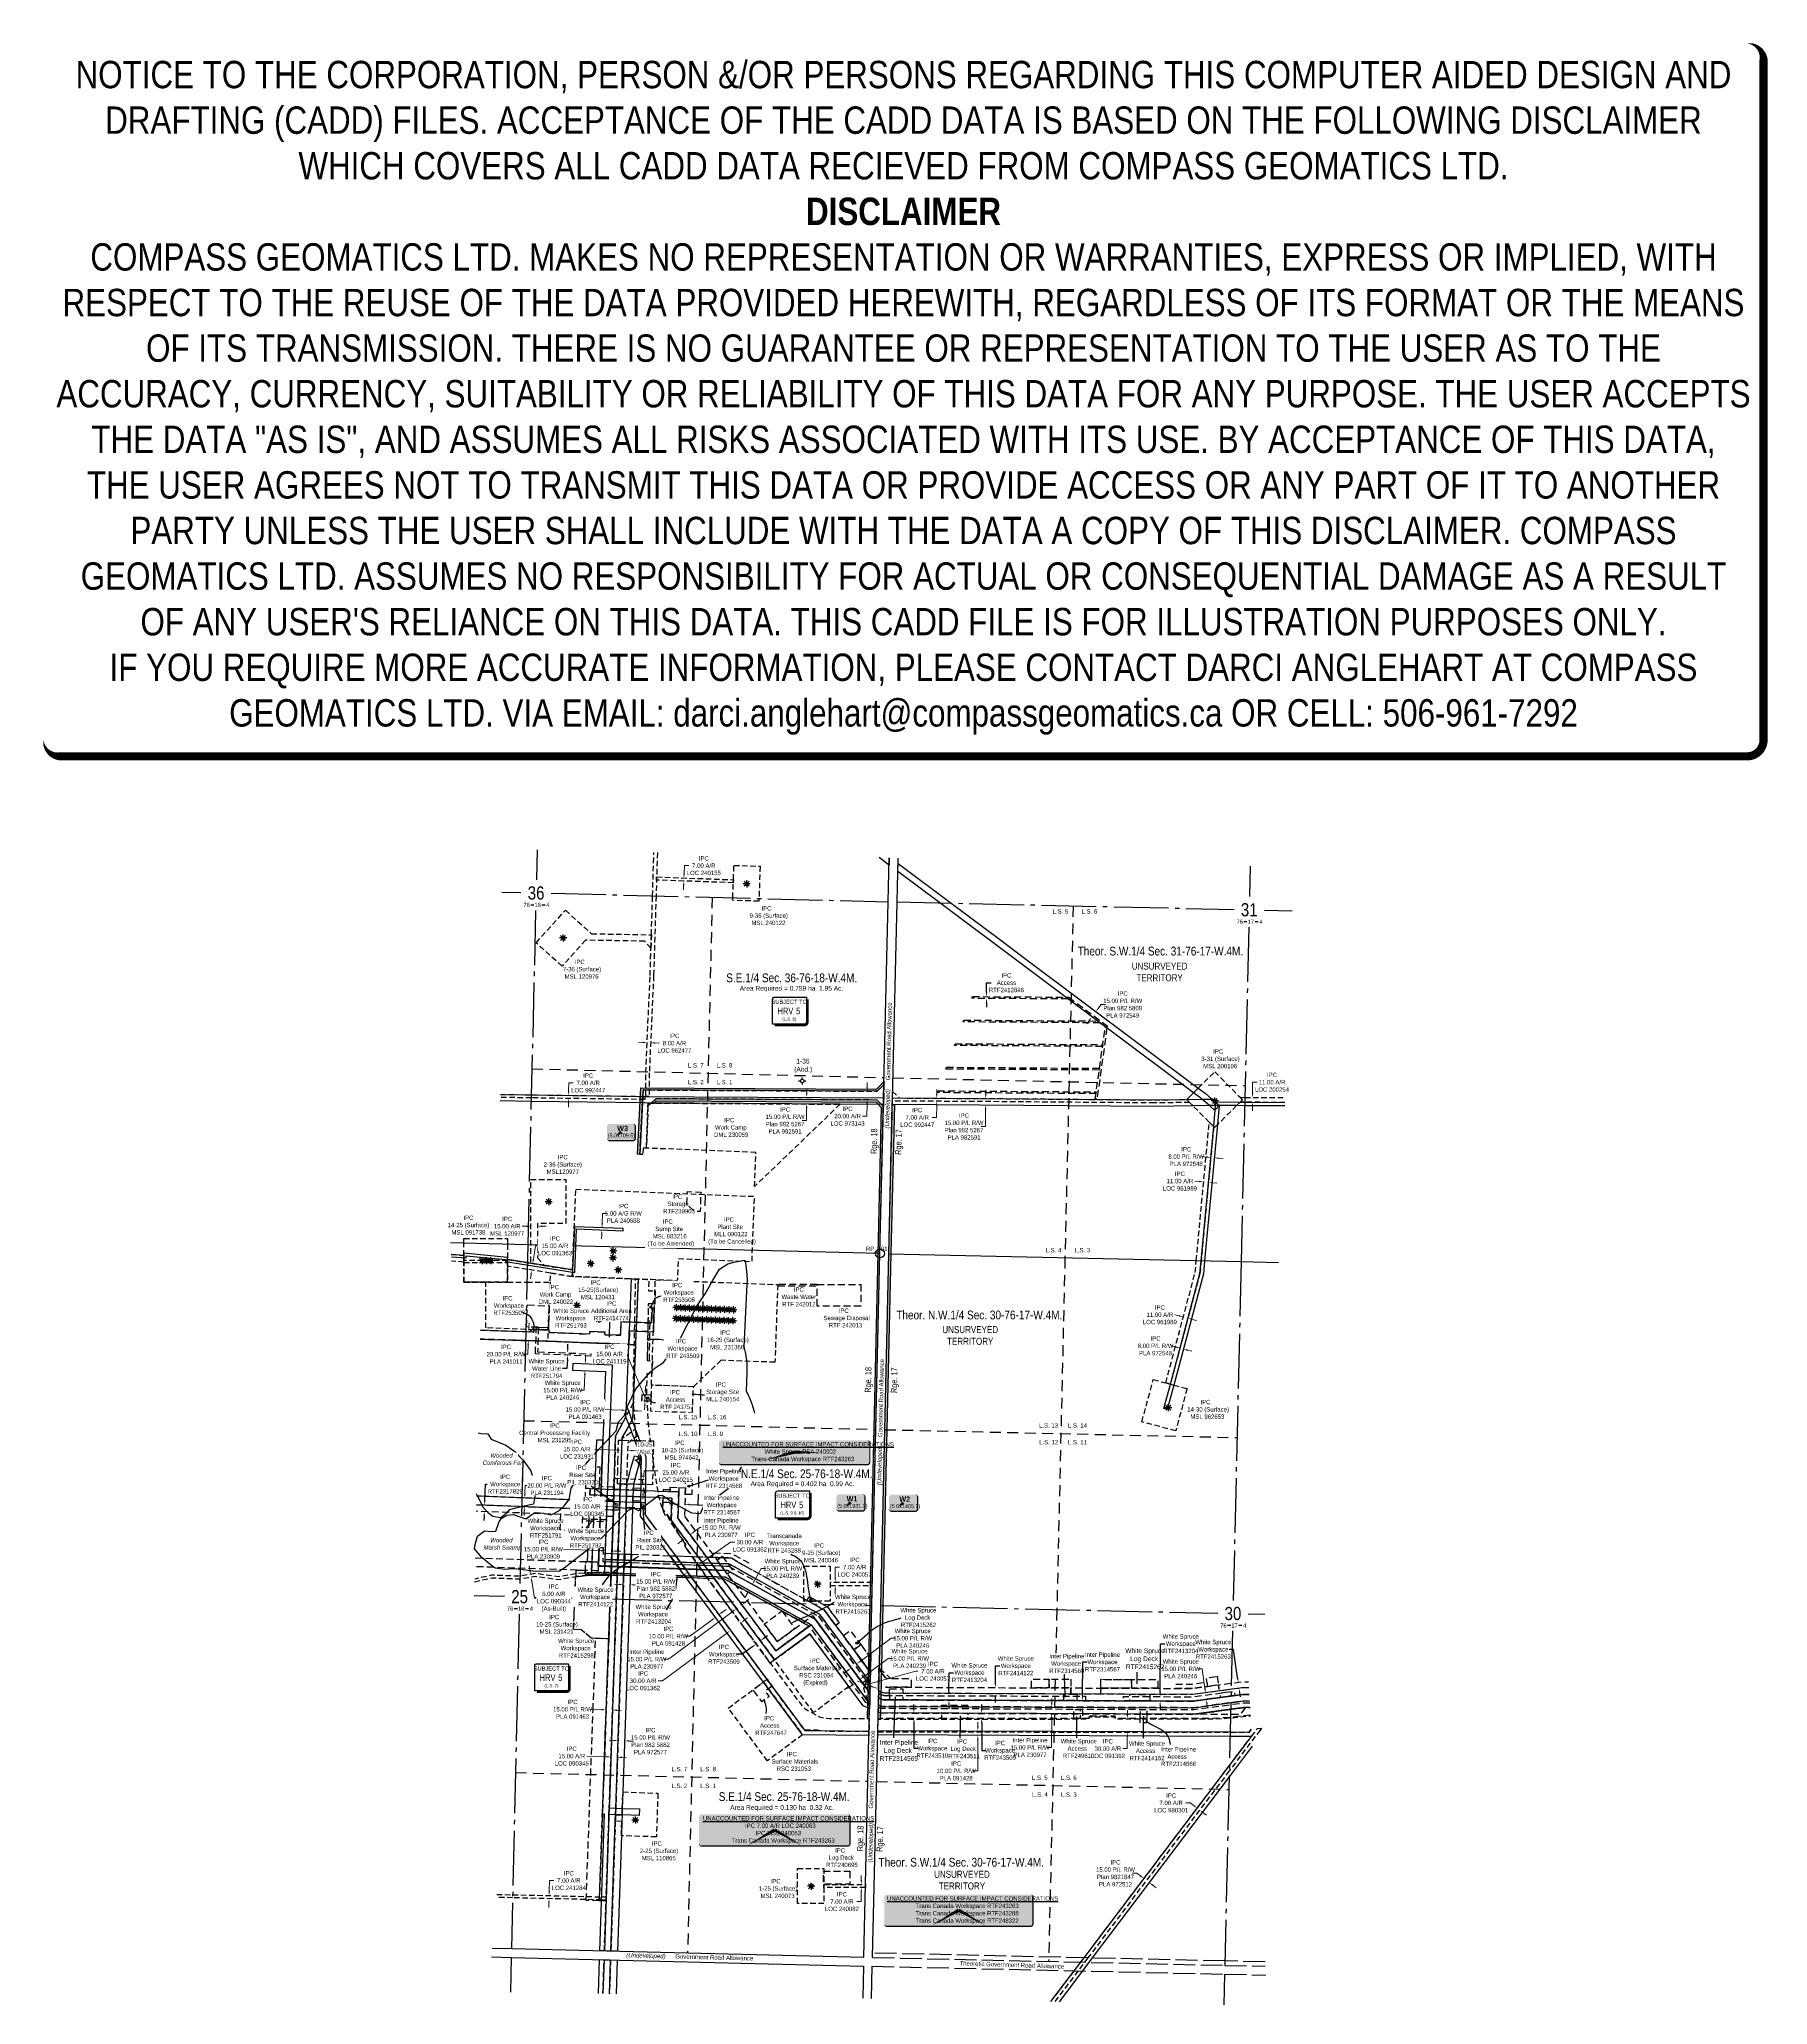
# Model space of a CAD drawing. Extents: x 394472 to 398421, y 6163397 to 6167888.
import ezdxf
from ezdxf.enums import TextEntityAlignment as Align

# ---------------------------------------------------------------- set-up
doc = ezdxf.new("R2010")
doc.units = 0
doc.header["$LTSCALE"] = 5
doc.header["$PDSIZE"] = 0.5
for name, pattern in [('foc-ACCESSROAD', [3.75, 2.5, -1.25]), ('foc-LSD', [8, 5, -3]), ('foc-QUARTERLINE', [33, 25, -3, 2, -3]), ('foc-TRAV', [1.875, 1.25, -0.625]), ('foc-UNSURVEYED', [12.5, 10, -2.5]), ('HIDDEN2', [4.7625, 3.175, -1.5875])]:
    doc.linetypes.add(name, pattern=pattern)
doc.layers.get('Defpoints').update_dxf_attribs({"color": 9})
for name, color, linetype in [('10', 1, 'Continuous'), ('35', 37, 'Continuous'), ('9', 3, 'Continuous'), ('C-AR', 13, 'foc-ACCESSROAD'), ('C-RW', 13, 'Continuous'), ('C-SYMBOL', 7, 'Continuous'), ('C-WS', 13, 'foc-ACCESSROAD'), ('C-WS-S', 8, 'Continuous'), ('CG-NOTES', 7, 'Continuous'), ('CTW', 7, 'Continuous'), ('D-TXT', 6, 'Continuous'), ('F-AR', 190, 'foc-ACCESSROAD'), ('F-RW', 190, 'Continuous'), ('F-WS-S', 8, 'Continuous'), ('L-AREAREQUIRED', 7, 'Continuous'), ('L-ROAD-T', 7, 'Continuous'), ('L-SEC', 7, 'Continuous'), ('L-SECLBL', 7, 'Continuous'), ('L-SECQ', 8, 'foc-QUARTERLINE'), ('L-SECTION-LSD', 7, 'foc-LSD'), ('L-UNS-T', 3, 'Continuous'), ('L-USEC', 7, 'foc-UNSURVEYED'), ('P-TEMP-BLOCKS', 250, 'Continuous'), ('P-TEMP-H', 41, 'Continuous'), ('P-TEMP_WORKSPACE', 46, 'Continuous'), ('P-TRAV', 4, 'foc-TRAV'), ('T-EXISTING RTF', 220, 'HIDDEN2'), ('T-EXISTING RTF-T', 220, 'Continuous'), ('T-EXISTING TFA', 220, 'HIDDEN2'), ('T-EXISTING TFA-T', 220, 'Continuous'), ('WETLAND', 143, 'Continuous'), ('WETLAND-T', 146, 'Continuous')]:
    doc.layers.add(name, color=color, linetype=linetype)
for name, color, linetype, lineweight in [('C-AR-T', 13, 'Continuous', 9), ('C-RW-T', 13, 'Continuous', 9), ('C-WS-T', 13, 'Continuous', 9), ('F-RW-T', 190, 'Continuous', 9), ('F-WS-T', 190, 'Continuous', 9), ('T-TEXT', 48, 'Continuous', 18)]:
    doc.layers.add(name, color=color, linetype=linetype, lineweight=lineweight)
doc.layers.add('DISCLAIMER', color=7, linetype='Continuous', plot=False)
doc.styles.add('100L', font='ARIALN.TTF', dxfattribs={"height": 11})
doc.styles.add('175L', font='ARIALN.TTF', dxfattribs={"height": 20})
doc.styles.add('80', font='ARIALN.TTF', dxfattribs={"height": 10})
doc.styles.add('80CG', font='ARIALN.TTF', dxfattribs={"height": 10})
doc.styles.add('80L', font='ARIALN.TTF', dxfattribs={"height": 10})
doc.styles.add('80LS', font='ARIALNI.TTF', dxfattribs={"height": 10})
doc.styles.add('BOLD', font='ARIALNB.TTF')
doc.styles.add('HRV', font='ARIALN.TTF', dxfattribs={"height": 3})
doc.styles.add('SIMPLEX', font='ARIALN.TTF')
doc.dimstyles.new('Compass 5 000', dxfattribs={"dimscale": 5, "dimtxt": 9, "dimasz": 2, "dimexe": 0.2, "dimexo": 0.0625, "dimgap": 0.5, "dimtad": 0, "dimtih": 1, "dimtoh": 1, "dimzin": 0, "dimdsep": 46, "dimtxsty": '80CG', "dimcen": 0.1, "dimse1": 1, "dimse2": 1, "dimclrd": 256, "dimclrt": 256, "dimaunit": 1, "dimadec": 4, "dimazin": 0, "dimtfac": 0.06, "dimtofl": 0, "dimtmove": 0, "dimatfit": 1, "dimfxl": 0.2, "dimtolj": 1, "dimtzin": 0, "dimlwd": -1, "dimarcsym": 0})

# ---------------------------------------------------------------- blocks, each defined once
blk = doc.blocks.new('L-SECLBL')
at = {"layer": '9', "color": 7}
for p, q in [((-5.1, -27.8), (-12.3, -27.8)), ((20.7, -27.8), (13.5, -27.8))]:
    blk.add_line(p, q, dxfattribs=at)
at = {"layer": '10', "color": 2, "style": 'SIMPLEX'}
blk.add_attdef('SEC', text='', height=30, dxfattribs=at).set_placement((0, 0), align=Align.MIDDLE)
at = {"layer": '10', "color": 5, "style": '80L'}
blk.add_attdef('TWP', text='', height=9.5, dxfattribs=at).set_placement((-14.4, -27.4), align=Align.MIDDLE_RIGHT)
blk.add_attdef('RGE', text='', height=9.5, dxfattribs=at).set_placement((3.6, -27.4), align=Align.MIDDLE_CENTER)
blk.add_attdef('MER', text='', height=9.5, dxfattribs=at).set_placement((23.2, -27.4), align=Align.MIDDLE_LEFT)
blk = doc.blocks.new('*D371')
at = {"layer": 'Defpoints', "color": 0, "transparency": 16777216}
for p in [(395932.9, 6164560.4), (395947.9, 6164559.9), (395947.2, 6164540.3)]:
    blk.add_point(p, dxfattribs=at)
at = {"layer": 'T-EXISTING TFA-T', "transparency": 16777216}
for p, q in [((395922.2, 6164541.2), (395912.2, 6164541.5)), ((395957.2, 6164539.9), (395994.5, 6164538.6))]:
    blk.add_line(p, q, dxfattribs=at)
for points in [[(395922.3, 6164542.8), (395922.2, 6164539.5), (395932.2, 6164540.8)], [(395957.3, 6164541.6), (395957.1, 6164538.2), (395947.2, 6164540.3)]]:
    blk.add_solid(points, dxfattribs=at)
at = {"layer": 'T-EXISTING TFA-T', "transparency": 16777216, "insert": (396031.3, 6164538.6), "char_height": 10, "attachment_point": 5, "style": '80CG', "bg_fill": 3, "box_fill_scale": 1.1, "bg_fill_color": 256, "bg_fill_true_color": 13158600, "bg_fill_transparency": 0}
blk.add_mtext('\\A1;Inter Pipeline\\PWorkspace\\PRTF 2314567', dxfattribs=at)
blk = doc.blocks.new('*D372')
at = {"layer": 'Defpoints', "color": 0, "transparency": 16777216}
for p in [(395420.7, 6164526.2), (395421.3, 6164541.2), (395489.1, 6164523.5)]:
    blk.add_point(p, dxfattribs=at)
at = {"layer": 'T-EXISTING TFA-T', "transparency": 16777216}
for p, q in [((395490, 6164548.5), (395491.5, 6164586.3)), ((395491.5, 6164586.3), (395501.5, 6164586.3)), ((395488.7, 6164513.5), (395488.3, 6164503.6))]:
    blk.add_line(p, q, dxfattribs=at)
for points in [[(395488.4, 6164548.6), (395491.7, 6164548.4), (395489.6, 6164538.5)], [(395487, 6164513.6), (395490.3, 6164513.5), (395489.1, 6164523.5)]]:
    blk.add_solid(points, dxfattribs=at)
at = {"layer": 'T-EXISTING TFA-T', "transparency": 16777216, "insert": (395536.7, 6164586.3), "char_height": 10, "attachment_point": 5, "style": '80CG', "bg_fill": 3, "box_fill_scale": 1.1, "bg_fill_color": 256, "bg_fill_true_color": 13158600, "bg_fill_transparency": 0}
blk.add_mtext('\\A1;IPC\\PWorkspace\\PRTF2317829', dxfattribs=at)
blk = doc.blocks.new('HRV')
blk.add_lwpolyline([(-35.1, 31.6), (37.2, 31.6), (37.2, -25.5, -0.414214), (32.2, -30.5), (-40.1, -30.5), (-40.1, 26.6, -0.414214)], format="xyb", close=True)
at = {"const_width": 5, "flags": 128}
blk.add_lwpolyline([(-35.1, -33), (32.2, -33, 0.414214), (39.7, -25.5), (39.7, 26.6)], format="xyb", dxfattribs=at)
at = {"style": '80L'}
blk.add_text('SUBJECT TO', height=9.5, dxfattribs=at).set_placement((-2, 13.1), align=Align.BOTTOM_CENTER)
blk.add_attdef('(N.W.1/4 00)', text='', height=7.12, dxfattribs=at).set_placement((-2, -24.4), align=Align.BOTTOM_CENTER)
at = {"layer": 'CTW', "color": 3, "style": 'HRV'}
blk.add_text('HRV', height=15, dxfattribs=at).set_placement((-10.9, -0.2), align=Align.MIDDLE_CENTER)
blk.add_attdef('0', text='', height=15, dxfattribs=at).set_placement((18.3, -0.2), align=Align.MIDDLE_CENTER)
blk = doc.blocks.new('*D374')
at = {"layer": 'C-AR-T', "transparency": 16777216}
for p, q in [((395601.2, 6165100.1), (395606.2, 6165130.9)), ((395606.2, 6165130.9), (395616.2, 6165130.9)), ((395595.7, 6165065.6), (395594.2, 6165055.7))]:
    blk.add_line(p, q, dxfattribs=at)
for points in [[(395599.6, 6165100.4), (395602.9, 6165099.9), (395599.7, 6165090.3)], [(395594.1, 6165065.8), (395597.4, 6165065.3), (395597.3, 6165075.5)]]:
    blk.add_solid(points, dxfattribs=at)
at = {"layer": 'Defpoints', "color": 0, "transparency": 16777216}
for p in [(395564.6, 6165095.9), (395562.2, 6165081), (395597.3, 6165075.5)]:
    blk.add_point(p, dxfattribs=at)
at = {"layer": 'C-AR-T', "transparency": 16777216, "insert": (395650.5, 6165130.9), "char_height": 10, "attachment_point": 5, "style": '80CG', "bg_fill": 3, "box_fill_scale": 1.1, "bg_fill_color": 256, "bg_fill_true_color": 13158600, "bg_fill_transparency": 0}
blk.add_mtext('\\A1;IPC\\P15.00 A/R\\PLOC 091363', dxfattribs=at)
blk = doc.blocks.new('*D375')
at = {"layer": 'C-AR-T', "transparency": 16777216}
for p, q in [((395585.5, 6165175.6), (395575.5, 6165175.6)), ((395620.5, 6165175.6), (395630.5, 6165175.6))]:
    blk.add_line(p, q, dxfattribs=at)
for points in [[(395585.5, 6165177.3), (395585.5, 6165173.9), (395595.5, 6165175.6)], [(395620.5, 6165177.3), (395620.5, 6165174), (395610.5, 6165175.6)]]:
    blk.add_solid(points, dxfattribs=at)
at = {"layer": 'Defpoints', "color": 0, "transparency": 16777216}
for p in [(395595.5, 6165176.2), (395595.5, 6165175.6), (395610.5, 6165176.2)]:
    blk.add_point(p, dxfattribs=at)
at = {"layer": 'C-AR-T', "transparency": 16777216, "insert": (395541.3, 6165175.6), "char_height": 10, "attachment_point": 5, "style": '80CG'}
blk.add_mtext('\\A1;IPC\\P15.00 A/R^JMSL 120977', dxfattribs=at)
blk = doc.blocks.new('*D376')
at = {"layer": 'C-AR-T', "transparency": 16777216}
for p, q in [((395792.2, 6164664.1), (395734.4, 6164666.3)), ((395827.2, 6164662.9), (395837.2, 6164662.5))]:
    blk.add_line(p, q, dxfattribs=at)
for points in [[(395792.3, 6164665.8), (395792.2, 6164662.5), (395802.2, 6164663.8)], [(395827.3, 6164664.5), (395827.1, 6164661.2), (395817.2, 6164663.2)]]:
    blk.add_solid(points, dxfattribs=at)
at = {"layer": 'Defpoints', "color": 0, "transparency": 16777216}
for p in [(395801.6, 6164648.1), (395802.2, 6164663.8), (395816.6, 6164647.6)]:
    blk.add_point(p, dxfattribs=at)
at = {"layer": 'C-AR-T', "transparency": 16777216, "insert": (395700.8, 6164666.3), "char_height": 10, "attachment_point": 5, "style": '80CG', "bg_fill": 3, "box_fill_scale": 1.1, "bg_fill_color": 256, "bg_fill_true_color": 13158600, "bg_fill_transparency": 0}
blk.add_mtext('\\A1;IPC\\P15.00 A/R\\PLOC 231931', dxfattribs=at)
blk = doc.blocks.new('*D379')
at = {"layer": 'C-AR-T', "transparency": 16777216}
for p, q in [((396290.7, 6164371.9), (396290.7, 6164396.5)), ((396290.7, 6164396.5), (396300.7, 6164396.5)), ((396290.7, 6164344.9), (396290.7, 6164334.9))]:
    blk.add_line(p, q, dxfattribs=at)
for points in [[(396289, 6164371.9), (396292.3, 6164371.9), (396290.7, 6164361.9)], [(396289, 6164344.9), (396292.3, 6164344.9), (396290.7, 6164354.9)]]:
    blk.add_solid(points, dxfattribs=at)
at = {"layer": 'Defpoints', "color": 0, "transparency": 16777216}
for p in [(396290.7, 6164361.9), (396309.2, 6164361.9), (396309.2, 6164354.9)]:
    blk.add_point(p, dxfattribs=at)
at = {"layer": 'C-AR-T', "transparency": 16777216, "insert": (396335, 6164396.5), "char_height": 10, "attachment_point": 5, "style": '80CG'}
blk.add_mtext('\\A1;IPC\\P7.00 A/R\\PLOC 240057', dxfattribs=at)
blk = doc.blocks.new('*D380')
at = {"layer": 'C-AR-T', "transparency": 16777216}
for p, q in [((395985.7, 6164407.3), (396051.4, 6164453.7)), ((396051.4, 6164453.7), (396061.4, 6164453.7)), ((395944.8, 6164378.5), (395936.7, 6164372.8))]:
    blk.add_line(p, q, dxfattribs=at)
for points in [[(395984.7, 6164408.7), (395986.6, 6164406), (395977.5, 6164401.6)], [(395943.9, 6164379.9), (395945.8, 6164377.2), (395953, 6164384.3)]]:
    blk.add_solid(points, dxfattribs=at)
at = {"layer": 'Defpoints', "color": 0, "transparency": 16777216}
for p in [(395926.4, 6164422.1), (395950.9, 6164439.3), (395977.5, 6164401.6)]:
    blk.add_point(p, dxfattribs=at)
at = {"layer": 'C-AR-T', "transparency": 16777216, "insert": (396095.7, 6164453.7), "char_height": 10, "attachment_point": 5, "style": '80CG'}
blk.add_mtext('\\A1;IPC\\P30.00 A/R\\PLOC 091362', dxfattribs=at)
blk = doc.blocks.new('*D381')
at = {"layer": 'C-AR-T', "transparency": 16777216}
for p, q in [((395787.8, 6164534.2), (395758.7, 6164535.2)), ((395822.8, 6164533), (395832.8, 6164532.6))]:
    blk.add_line(p, q, dxfattribs=at)
for points in [[(395787.9, 6164535.9), (395787.8, 6164532.5), (395797.8, 6164533.9)], [(395822.9, 6164534.7), (395822.7, 6164531.3), (395812.8, 6164533.3)]]:
    blk.add_solid(points, dxfattribs=at)
at = {"layer": 'Defpoints', "color": 0, "transparency": 16777216}
for p in [(395798.5, 6164553.8), (395813.5, 6164553.3), (395797.8, 6164533.9)]:
    blk.add_point(p, dxfattribs=at)
at = {"layer": 'C-AR-T', "transparency": 16777216, "insert": (395724.3, 6164535.2), "char_height": 10, "attachment_point": 5, "style": '80CG', "bg_fill": 3, "box_fill_scale": 1.1, "bg_fill_color": 256, "bg_fill_true_color": 13158600, "bg_fill_transparency": 0}
blk.add_mtext('\\A1;IPC\\P15.00 A/R\\PLOC 090345', dxfattribs=at)
blk = doc.blocks.new('*D382')
at = {"layer": 'C-AR-T', "transparency": 16777216}
for p, q in [((395814.3, 6164883.6), (395809.3, 6164883.6)), ((395856.2, 6164783.5), (395814.3, 6164883.6)), ((395856, 6164776), (395856.5, 6164791)), ((395856.9, 6164801), (395857.3, 6164811)), ((395855.6, 6164766), (395855.2, 6164756))]:
    blk.add_line(p, q, dxfattribs=at)
for points in [[(395853.9, 6164766), (395857.2, 6164765.9), (395856, 6164776)], [(395855.3, 6164801.1), (395858.6, 6164801), (395856.5, 6164791)]]:
    blk.add_solid(points, dxfattribs=at)
at = {"layer": 'Defpoints', "color": 0, "transparency": 16777216}
for p in [(395856.5, 6164791), (395861.7, 6164775.8), (395862.3, 6164790.8)]:
    blk.add_point(p, dxfattribs=at)
at = {"layer": 'C-AR-T', "transparency": 16777216, "insert": (395775, 6164883.6), "char_height": 10, "attachment_point": 5, "style": '80CG', "bg_fill": 3, "box_fill_scale": 1.1, "bg_fill_color": 256, "bg_fill_true_color": 13158600, "bg_fill_transparency": 0}
blk.add_mtext('\\A1;IPC\\P15.00 A/R\\PLOC 241119', dxfattribs=at)
blk = doc.blocks.new('*D383')
at = {"layer": 'C-RW-T', "transparency": 16777216}
for p, q in [((396009.2, 6164276.2), (395958.8, 6164238.9)), ((396033.3, 6164294), (396041.3, 6164300)), ((395958.8, 6164238.9), (395948.8, 6164238.9))]:
    blk.add_line(p, q, dxfattribs=at)
for points in [[(396008.2, 6164277.5), (396010.2, 6164274.8), (396017.2, 6164282.1)], [(396032.3, 6164295.3), (396034.3, 6164292.7), (396025.2, 6164288.1)]]:
    blk.add_solid(points, dxfattribs=at)
at = {"layer": 'Defpoints', "color": 0, "transparency": 16777216}
for p in [(395867.4, 6164484.5), (395875.4, 6164490.5), (396025.2, 6164288.1)]:
    blk.add_point(p, dxfattribs=at)
at = {"layer": 'C-RW-T', "transparency": 16777216, "insert": (395909.8, 6164238.9), "char_height": 10, "attachment_point": 5, "style": '80CG'}
blk.add_mtext('\\A1;IPC\\P10.00 P/L R/W\\PPLA 091428', dxfattribs=at)
blk = doc.blocks.new('*D384')
at = {"layer": 'C-RW-T', "transparency": 16777216}
for p, q in [((395755.8, 6164434.4), (395663.2, 6164437.6)), ((395790.8, 6164433.2), (395800.8, 6164432.9))]:
    blk.add_line(p, q, dxfattribs=at)
for points in [[(395755.9, 6164436.1), (395755.8, 6164432.8), (395765.8, 6164434.1)], [(395790.9, 6164434.9), (395790.8, 6164431.5), (395780.8, 6164433.6)]]:
    blk.add_solid(points, dxfattribs=at)
at = {"layer": 'Defpoints', "color": 0, "transparency": 16777216}
for p in [(395766.6, 6164456.7), (395781.6, 6164456.2), (395765.8, 6164434.1)]:
    blk.add_point(p, dxfattribs=at)
at = {"layer": 'C-RW-T', "transparency": 16777216, "insert": (395624.1, 6164437.6), "char_height": 10, "attachment_point": 5, "style": '80CG', "bg_fill": 3, "box_fill_scale": 1.1, "bg_fill_color": 256, "bg_fill_true_color": 13158600, "bg_fill_transparency": 0}
blk.add_mtext('\\A1;IPC\\P15.00 P/L R/W\\PPLA 230909', dxfattribs=at)
blk = doc.blocks.new('*D386')
at = {"layer": 'C-RW-T', "transparency": 16777216}
for p, q in [((395581.8, 6164564.9), (395582.5, 6164583.3)), ((395582.5, 6164583.3), (395592.5, 6164583.3)), ((395580.2, 6164525), (395579.8, 6164515))]:
    blk.add_line(p, q, dxfattribs=at)
for points in [[(395580.1, 6164565), (395583.4, 6164564.8), (395581.4, 6164554.9)], [(395578.6, 6164525), (395581.9, 6164524.9), (395580.6, 6164535)]]:
    blk.add_solid(points, dxfattribs=at)
at = {"layer": 'Defpoints', "color": 0, "transparency": 16777216}
blk.add_point((395617.1, 6164533.6), dxfattribs=at)
at = {"layer": 'C-RW-T', "transparency": 16777216, "insert": (395632, 6164583.3), "char_height": 10, "attachment_point": 5, "style": '80CG', "bg_fill": 3, "box_fill_scale": 1.1, "bg_fill_color": 256, "bg_fill_true_color": 13158600, "bg_fill_transparency": 0}
blk.add_mtext('\\A1;IPC\\P20.00 P/L R/W\\PPLA 231194', dxfattribs=at)
at = {"layer": 'Defpoints', "color": 0, "transparency": 16777216}
for p in [(395581.4, 6164554.9), (395617.9, 6164553.5)]:
    blk.add_point(p, dxfattribs=at)
blk = doc.blocks.new('*D387')
at = {"layer": 'C-RW-T', "transparency": 16777216}
for p, q in [((395803.3, 6164755.2), (395758.5, 6164757)), ((395838.3, 6164753.8), (395848.2, 6164753.4))]:
    blk.add_line(p, q, dxfattribs=at)
for points in [[(395803.4, 6164756.9), (395803.2, 6164753.5), (395813.3, 6164754.8)], [(395838.3, 6164755.5), (395838.2, 6164752.1), (395828.3, 6164754.2)]]:
    blk.add_solid(points, dxfattribs=at)
at = {"layer": 'Defpoints', "color": 0, "transparency": 16777216}
for p in [(395815.3, 6164805.7), (395830.3, 6164805.1), (395813.3, 6164754.8)]:
    blk.add_point(p, dxfattribs=at)
at = {"layer": 'C-RW-T', "transparency": 16777216, "insert": (395719.4, 6164757), "char_height": 10, "attachment_point": 5, "style": '80CG', "bg_fill": 3, "box_fill_scale": 1.1, "bg_fill_color": 256, "bg_fill_true_color": 13158600, "bg_fill_transparency": 0}
blk.add_mtext('\\A1;IPC\\P15.00 P/L R/W\\PPLA 091463', dxfattribs=at)
blk = doc.blocks.new('*D388')
at = {"layer": 'C-RW-T', "transparency": 16777216}
for p, q in [((395796.7, 6164357.3), (395786.7, 6164357.6)), ((395831.7, 6164356.1), (395841.7, 6164355.7))]:
    blk.add_line(p, q, dxfattribs=at)
for points in [[(395796.8, 6164358.9), (395796.7, 6164355.6), (395806.7, 6164356.9)], [(395831.7, 6164357.7), (395831.6, 6164354.4), (395821.7, 6164356.4)]]:
    blk.add_solid(points, dxfattribs=at)
at = {"layer": 'Defpoints', "color": 0, "transparency": 16777216}
for p in [(395809, 6164422), (395823.9, 6164421.5)]:
    blk.add_point(p, dxfattribs=at)
at = {"layer": 'C-RW-T', "transparency": 16777216, "insert": (395880.8, 6164355.7), "char_height": 10, "attachment_point": 5, "style": '80CG', "bg_fill": 3, "box_fill_scale": 1.1, "bg_fill_color": 256, "bg_fill_true_color": 13158600, "bg_fill_transparency": 0}
blk.add_mtext('\\A1;IPC\\P15.00 P/L R/W\\PPlan 982 5882\\PPLA 972577', dxfattribs=at)
at = {"layer": 'Defpoints', "color": 0, "transparency": 16777216}
blk.add_point((395821.7, 6164356.4), dxfattribs=at)
blk = doc.blocks.new('*D389')
at = {"layer": 'C-RW-T', "transparency": 16777216}
for p, q in [((395758.3, 6165182.1), (395759.2, 6165205)), ((395759.2, 6165205), (395769.2, 6165205)), ((395757.3, 6165157.1), (395756.9, 6165147.1))]:
    blk.add_line(p, q, dxfattribs=at)
for points in [[(395756.6, 6165182.2), (395759.9, 6165182), (395757.9, 6165172.1)], [(395755.6, 6165157.2), (395758.9, 6165157.1), (395757.7, 6165167.1)]]:
    blk.add_solid(points, dxfattribs=at)
at = {"layer": 'Defpoints', "color": 0, "transparency": 16777216}
for p in [(395754.8, 6165172.2), (395757.9, 6165172.1), (395754.6, 6165167.2)]:
    blk.add_point(p, dxfattribs=at)
at = {"layer": 'C-RW-T', "transparency": 16777216, "insert": (395806.7, 6165205), "char_height": 10, "attachment_point": 5, "style": '80CG'}
blk.add_mtext('\\A1;IPC\\P5.00 A/G R/W\\PPLA 240688', dxfattribs=at)
blk = doc.blocks.new('*D390')
at = {"layer": 'Defpoints', "color": 0, "transparency": 16777216}
for p in [(395959, 6164470.7), (395985.5, 6164409.6), (395997.6, 6164418.5)]:
    blk.add_point(p, dxfattribs=at)
at = {"layer": 'F-RW-T', "transparency": 16777216}
for p, q in [((395938.9, 6164455.9), (395930.9, 6164449.9)), ((395967.1, 6164476.7), (395981, 6164486.9)), ((395981, 6164486.9), (395991, 6164486.9))]:
    blk.add_line(p, q, dxfattribs=at)
for points in [[(395937.9, 6164457.2), (395939.9, 6164454.5), (395947, 6164461.8)], [(395966.1, 6164478), (395968.1, 6164475.3), (395959, 6164470.7)]]:
    blk.add_solid(points, dxfattribs=at)
at = {"layer": 'F-RW-T', "transparency": 16777216, "insert": (396030.1, 6164486.9), "char_height": 10, "attachment_point": 5, "style": '80CG', "bg_fill": 3, "box_fill_scale": 1.1, "bg_fill_color": 256, "bg_fill_true_color": 13158600, "bg_fill_transparency": 0}
blk.add_mtext('\\A1;Inter Pipeline\\P15.00 P/L R/W\\PPLA 230977', dxfattribs=at)
blk = doc.blocks.new('*D391')
at = {"layer": 'Defpoints', "color": 0, "transparency": 16777216}
for p in [(396079.9, 6164369), (396072.7, 6164355.9), (396101.3, 6164357.1)]:
    blk.add_point(p, dxfattribs=at)
at = {"layer": 'F-RW-T', "transparency": 16777216}
for p, q in [((396106.2, 6164365.8), (396121.7, 6164393.6)), ((396121.7, 6164393.6), (396131.7, 6164393.6)), ((396089.2, 6164335.3), (396084.3, 6164326.5))]:
    blk.add_line(p, q, dxfattribs=at)
for points in [[(396104.7, 6164366.7), (396107.6, 6164365), (396101.3, 6164357.1)], [(396087.7, 6164336.1), (396090.6, 6164334.5), (396094, 6164344)]]:
    blk.add_solid(points, dxfattribs=at)
at = {"layer": 'F-RW-T', "transparency": 16777216, "insert": (396170.7, 6164393.6), "char_height": 10, "attachment_point": 5, "style": '80CG'}
blk.add_mtext('\\A1;White Spruce\\P15.00 P/L R/W\\PPLA 240239', dxfattribs=at)
blk = doc.blocks.new('*D392')
at = {"layer": 'Defpoints', "color": 0, "transparency": 16777216}
for p in [(395710.1, 6164861.3), (395709.5, 6164846.3), (395719, 6164845.9)]:
    blk.add_point(p, dxfattribs=at)
at = {"layer": 'F-RW-T', "transparency": 16777216}
for p, q in [((395720, 6164870.9), (395720.4, 6164880.9)), ((395718.6, 6164835.9), (395717.2, 6164801)), ((395717.2, 6164801), (395707.2, 6164801))]:
    blk.add_line(p, q, dxfattribs=at)
for points in [[(395718.4, 6164871), (395721.7, 6164870.8), (395719.6, 6164860.9)], [(395716.9, 6164836), (395720.3, 6164835.9), (395719, 6164845.9)]]:
    blk.add_solid(points, dxfattribs=at)
at = {"layer": 'F-RW-T', "transparency": 16777216, "insert": (395668.1, 6164801), "char_height": 10, "attachment_point": 5, "style": '80CG'}
blk.add_mtext('\\A1;White Spruce\\P15.00 P/L R/W\\PPLA 240246', dxfattribs=at)
blk = doc.blocks.new('GAS')
h = blk.add_hatch(color=255)
h.dxf.hatch_style = 1
edge = h.paths.add_edge_path()
edge.add_arc((0, 0), 0.9, 0, 360)
for p, q in [((-0.81, 0), (-1.62, 0)), ((-0.57, 0.57), (-1.14, 1.14)), ((0, 0.81), (0, 1.62)), ((0.57, 0.57), (1.14, 1.14)), ((1.62, 0), (0.81, 0)), ((-0.57, -0.57), (-1.14, -1.14)), ((0, -0.81), (0, -1.62)), ((1.14, -1.14), (0.57, -0.57))]:
    blk.add_line(p, q)
blk.add_circle((0, 0), 0.8)
blk = doc.blocks.new('GABD')
for p, q in [((-0.81, 0), (-1.62, 0)), ((0, 0.81), (0, 1.62)), ((1.62, 0), (0.81, 0)), ((0, -0.81), (0, -1.62))]:
    blk.add_line(p, q)
blk.add_circle((0, 0), 0.8)
blk = doc.blocks.new('*D438')
at = {"layer": 'C-RW-T', "transparency": 16777216}
for p, q in [((395757, 6164071), (395729.7, 6164071.9)), ((395792, 6164069.8), (395802, 6164069.4))]:
    blk.add_line(p, q, dxfattribs=at)
for points in [[(395757.1, 6164072.6), (395757, 6164069.3), (395767, 6164070.6)], [(395792, 6164071.4), (395791.9, 6164068.1), (395782, 6164070.1)]]:
    blk.add_solid(points, dxfattribs=at)
at = {"layer": 'Defpoints', "color": 0, "transparency": 16777216}
for p in [(395766.6, 6164057.4), (395767, 6164070.6), (395781.5, 6164056.9)]:
    blk.add_point(p, dxfattribs=at)
at = {"layer": 'C-RW-T', "transparency": 16777216, "insert": (395690.6, 6164071.9), "char_height": 10, "attachment_point": 5, "style": '80CG'}
blk.add_mtext('\\A1;IPC\\P15.00 P/L R/W\\PPLA 091463', dxfattribs=at)
blk = doc.blocks.new('*D439')
at = {"layer": 'C-AR-T', "transparency": 16777216}
for p, q in [((395768.3, 6163963.3), (395723.1, 6163964.8)), ((395803.3, 6163962.1), (395813.3, 6163961.7))]:
    blk.add_line(p, q, dxfattribs=at)
for points in [[(395768.4, 6163964.9), (395768.3, 6163961.6), (395778.3, 6163962.9)], [(395803.3, 6163963.7), (395803.2, 6163960.4), (395793.3, 6163962.4)]]:
    blk.add_solid(points, dxfattribs=at)
at = {"layer": 'Defpoints', "color": 0, "transparency": 16777216}
for p in [(395778.3, 6163962.9), (395778.3, 6163962.7), (395793.3, 6163962.2)]:
    blk.add_point(p, dxfattribs=at)
at = {"layer": 'C-AR-T', "transparency": 16777216, "insert": (395688.8, 6163964.8), "char_height": 10, "attachment_point": 5, "style": '80CG'}
blk.add_mtext('\\A1;IPC\\P15.00 A/R\\PLOC 090345', dxfattribs=at)
blk = doc.blocks.new('*D440')
at = {"layer": 'C-RW-T', "transparency": 16777216}
for p, q in [((395784.6, 6164000.5), (395774.6, 6164000.9)), ((395819.5, 6163999.3), (395829.5, 6163999))]:
    blk.add_line(p, q, dxfattribs=at)
for points in [[(395784.6, 6164002.2), (395784.5, 6163998.9), (395794.6, 6164000.2)], [(395819.6, 6164001), (395819.4, 6163997.7), (395809.5, 6163999.7)]]:
    blk.add_solid(points, dxfattribs=at)
at = {"layer": 'Defpoints', "color": 0, "transparency": 16777216}
for p in [(395800.6, 6164178.1), (395815.6, 6164177.6), (395809.5, 6163999.7)]:
    blk.add_point(p, dxfattribs=at)
at = {"layer": 'C-RW-T', "transparency": 16777216, "insert": (395868.6, 6163999), "char_height": 10, "attachment_point": 5, "style": '80CG'}
blk.add_mtext('\\A1;IPC\\P15.00 P/L R/W\\PPlan 982 5882\\PPLA 972577', dxfattribs=at)
blk = doc.blocks.new('*D441')
at = {"layer": 'C-AR-T', "transparency": 16777216}
for p, q in [((396082.5, 6164275.1), (396090.5, 6164281)), ((396042.3, 6164245.3), (395896.1, 6164137)), ((395896.1, 6164137), (395886.1, 6164137))]:
    blk.add_line(p, q, dxfattribs=at)
for points in [[(396081.5, 6164276.4), (396083.5, 6164273.7), (396074.4, 6164269.1)], [(396041.3, 6164246.7), (396043.3, 6164244), (396050.3, 6164251.3)]]:
    blk.add_solid(points, dxfattribs=at)
at = {"layer": 'Defpoints', "color": 0, "transparency": 16777216}
for p in [(396050.3, 6164251.3), (396082.6, 6164207.7), (396106.7, 6164225.6)]:
    blk.add_point(p, dxfattribs=at)
at = {"layer": 'C-AR-T', "transparency": 16777216, "insert": (395851.8, 6164137), "char_height": 10, "attachment_point": 5, "style": '80CG'}
blk.add_mtext('\\A1;IPC\\P30.00 A/R\\PLOC 091362', dxfattribs=at)
blk = doc.blocks.new('*D442')
at = {"layer": 'Defpoints', "color": 0, "transparency": 16777216}
for p in [(396318.4, 6163671.7), (396318.4, 6163664.7), (396350.2, 6163671.7)]:
    blk.add_point(p, dxfattribs=at)
at = {"layer": 'F-RW-T', "transparency": 16777216}
for p, q in [((396350.2, 6163681.7), (396350.2, 6163691.7)), ((396350.2, 6163654.7), (396350.2, 6163632.4)), ((396350.2, 6163632.4), (396340.2, 6163632.4))]:
    blk.add_line(p, q, dxfattribs=at)
for points in [[(396348.5, 6163681.7), (396351.9, 6163681.7), (396350.2, 6163671.7)], [(396348.5, 6163654.7), (396351.9, 6163654.7), (396350.2, 6163664.7)]]:
    blk.add_solid(points, dxfattribs=at)
at = {"layer": 'F-RW-T', "transparency": 16777216, "insert": (396305.9, 6163632.4), "char_height": 10, "attachment_point": 5, "style": '80CG'}
blk.add_mtext('\\A1;IPC\\P7.00 A/R^JLOC 240082', dxfattribs=at)
blk = doc.blocks.new('*D443')
at = {"layer": 'C-AR-T', "transparency": 16777216}
for p, q in [((395637.2, 6163656.1), (395637.8, 6163680.4)), ((395637.8, 6163680.4), (395647.8, 6163680.4)), ((395636.6, 6163629.1), (395636.3, 6163619.1))]:
    blk.add_line(p, q, dxfattribs=at)
for points in [[(395635.5, 6163656.1), (395638.9, 6163656.1), (395637, 6163646.1)], [(395634.9, 6163629.1), (395638.2, 6163629.1), (395636.8, 6163639.1)]]:
    blk.add_solid(points, dxfattribs=at)
at = {"layer": 'Defpoints', "color": 0, "transparency": 16777216}
for p in [(395637, 6163646.1), (395713.6, 6163637.3), (395713.7, 6163644.3)]:
    blk.add_point(p, dxfattribs=at)
at = {"layer": 'C-AR-T', "transparency": 16777216, "insert": (395682.1, 6163680.4), "char_height": 10, "attachment_point": 5, "style": '80CG'}
blk.add_mtext('\\A1;IPC\\P7.00 A/R\\PLOC 241284', dxfattribs=at)
blk = doc.blocks.new('*D444')
at = {"layer": 'C-AR-T', "transparency": 16777216}
for p, q in [((397076.1, 6164970.9), (397066.5, 6164973.4)), ((397106.1, 6164962.9), (397115.7, 6164960.3))]:
    blk.add_line(p, q, dxfattribs=at)
for points in [[(397076.6, 6164972.5), (397075.7, 6164969.3), (397085.8, 6164968.3)], [(397106.5, 6164964.5), (397105.6, 6164961.3), (397096.4, 6164965.4)]]:
    blk.add_solid(points, dxfattribs=at)
at = {"layer": 'Defpoints', "color": 0, "transparency": 16777216}
for p in [(397094.1, 6164999.6), (397104.8, 6164996.7), (397085.8, 6164968.3)]:
    blk.add_point(p, dxfattribs=at)
at = {"layer": 'C-AR-T', "transparency": 16777216, "insert": (397032.2, 6164973.4), "char_height": 10, "attachment_point": 5, "style": '80CG'}
blk.add_mtext('\\A1;IPC\\P11.00 A/R^JLOC 961989', dxfattribs=at)
blk = doc.blocks.new('*D445')
at = {"layer": 'C-AR-T', "transparency": 16777216}
for p, q in [((395851, 6165595.7), (395841, 6165596.2)), ((395878.9, 6165594.5), (395888.9, 6165594))]:
    blk.add_line(p, q, dxfattribs=at)
for points in [[(395851, 6165597.4), (395850.9, 6165594.1), (395860.9, 6165595.3)], [(395879, 6165596.1), (395878.9, 6165592.8), (395868.9, 6165594.9)]]:
    blk.add_solid(points, dxfattribs=at)
at = {"layer": 'Defpoints', "color": 0, "transparency": 16777216}
for p in [(395864, 6165663.7), (395872, 6165663.3), (395868.9, 6165594.9)]:
    blk.add_point(p, dxfattribs=at)
at = {"layer": 'C-AR-T', "transparency": 16777216, "insert": (395923.2, 6165594), "char_height": 10, "attachment_point": 5, "style": '80CG'}
blk.add_mtext('\\A1;IPC\\P8.00 A/R^JLOC 962477', dxfattribs=at)
blk = doc.blocks.new('*D446')
at = {"layer": 'C-AR-T', "transparency": 16777216}
for p, q in [((396363.5, 6165494.2), (396363.6, 6165504.2)), ((396363.3, 6165454.2), (396363.1, 6165427.3)), ((396363.1, 6165427.3), (396353.1, 6165427.3))]:
    blk.add_line(p, q, dxfattribs=at)
for points in [[(396361.8, 6165494.2), (396365.2, 6165494.2), (396363.5, 6165484.2)], [(396361.6, 6165454.2), (396365, 6165454.2), (396363.3, 6165464.2)]]:
    blk.add_solid(points, dxfattribs=at)
at = {"layer": 'Defpoints', "color": 0, "transparency": 16777216}
for p in [(396124.9, 6165465.5), (396125, 6165485.5), (396363.5, 6165484.2)]:
    blk.add_point(p, dxfattribs=at)
at = {"layer": 'C-AR-T', "transparency": 16777216, "insert": (396318.8, 6165427.3), "char_height": 10, "attachment_point": 5, "style": '80CG'}
blk.add_mtext('\\A1;IPC^J20.00 A/R\\PLOC 973143', dxfattribs=at)
blk = doc.blocks.new('*D447')
at = {"layer": 'C-AR-T', "transparency": 16777216}
for p, q in [((397101.5, 6163857.8), (397091.5, 6163857.8)), ((397109.5, 6163851.8), (397101.5, 6163857.8)), ((397131, 6163835.5), (397139, 6163829.5))]:
    blk.add_line(p, q, dxfattribs=at)
for points in [[(397110.5, 6163853.1), (397108.5, 6163850.5), (397117.5, 6163845.8)], [(397132, 6163836.8), (397130, 6163834.2), (397123, 6163841.5)]]:
    blk.add_solid(points, dxfattribs=at)
at = {"layer": 'Defpoints', "color": 0, "transparency": 16777216}
for p in [(397116.5, 6163844.4), (397117.5, 6163845.8), (397122, 6163840.2)]:
    blk.add_point(p, dxfattribs=at)
at = {"layer": 'C-AR-T', "transparency": 16777216, "insert": (397058, 6163857.8), "char_height": 10, "attachment_point": 5, "style": '80CG'}
blk.add_mtext('\\A1;IPC^J7.00 A/R^JLOC 980301', dxfattribs=at)
blk = doc.blocks.new('*D448')
at = {"layer": 'C-AR-T', "transparency": 16777216}
for p, q in [((395681.7, 6165484.7), (395682, 6165503.1)), ((395682, 6165503.1), (395692, 6165503.1)), ((395681.4, 6165457.7), (395681.2, 6165447.7))]:
    blk.add_line(p, q, dxfattribs=at)
for points in [[(395679.7, 6165457.8), (395683, 6165457.7), (395681.5, 6165467.7)], [(395680.1, 6165484.7), (395683.4, 6165484.7), (395681.6, 6165474.7)]]:
    blk.add_solid(points, dxfattribs=at)
at = {"layer": 'Defpoints', "color": 0, "transparency": 16777216}
for p in [(395681.6, 6165474.7), (395739.3, 6165466.9), (395739.4, 6165473.9)]:
    blk.add_point(p, dxfattribs=at)
at = {"layer": 'C-AR-T', "transparency": 16777216, "insert": (395726.3, 6165503.1), "char_height": 10, "attachment_point": 5, "style": '80CG'}
blk.add_mtext('\\A1;IPC\\P7.00 A/R\\PLOC 992447', dxfattribs=at)
blk = doc.blocks.new('*D449')
at = {"layer": 'C-AR-T', "transparency": 16777216}
for p, q in [((395945.4, 6165981.5), (395946.1, 6165999.6)), ((395946.1, 6165999.6), (395956.1, 6165999.6)), ((395944.4, 6165954.5), (395944, 6165944.5))]:
    blk.add_line(p, q, dxfattribs=at)
for points in [[(395943.7, 6165981.6), (395947.1, 6165981.4), (395945, 6165971.5)], [(395942.7, 6165954.6), (395946.1, 6165954.5), (395944.8, 6165964.5)]]:
    blk.add_solid(points, dxfattribs=at)
at = {"layer": 'Defpoints', "color": 0, "transparency": 16777216}
for p in [(395945, 6165971.5), (396014.1, 6165962), (396014.3, 6165969)]:
    blk.add_point(p, dxfattribs=at)
at = {"layer": 'C-AR-T', "transparency": 16777216, "insert": (395990.4, 6165999.6), "char_height": 10, "attachment_point": 5, "style": '80CG'}
blk.add_mtext('\\A1;IPC^J7.00 A/R\\PLOC 240155', dxfattribs=at)
blk = doc.blocks.new('*D450')
at = {"layer": 'Defpoints', "color": 0, "transparency": 16777216}
for p in [(395590.4, 6164934.6), (395714.1, 6164909.8), (395714.9, 6164929.7)]:
    blk.add_point(p, dxfattribs=at)
at = {"layer": 'F-RW-T', "transparency": 16777216}
for p, q in [((395590.8, 6164944.6), (395591.2, 6164954.6)), ((395589.2, 6164904.7), (395588.4, 6164883.2)), ((395588.4, 6164883.2), (395578.4, 6164883.2))]:
    blk.add_line(p, q, dxfattribs=at)
for points in [[(395587.5, 6164904.8), (395590.9, 6164904.6), (395589.6, 6164914.7)], [(395589.1, 6164944.6), (395592.4, 6164944.5), (395590.4, 6164934.6)]]:
    blk.add_solid(points, dxfattribs=at)
at = {"layer": 'F-RW-T', "transparency": 16777216, "insert": (395538.8, 6164883.2), "char_height": 10, "attachment_point": 5, "style": '80CG'}
blk.add_mtext('\\A1;IPC^J20.00 P/L R/W^JPLA 241011', dxfattribs=at)
blk = doc.blocks.new('*D451')
at = {"layer": 'C-RW-T', "transparency": 16777216}
for p, q in [((396980, 6163697), (396970, 6163697)), ((396988, 6163691), (396980, 6163697)), ((397015.9, 6163669.9), (397023.9, 6163663.9))]:
    blk.add_line(p, q, dxfattribs=at)
for points in [[(396989, 6163692.3), (396987, 6163689.7), (396996, 6163685)], [(397016.9, 6163671.2), (397014.9, 6163668.6), (397007.9, 6163675.9)]]:
    blk.add_solid(points, dxfattribs=at)
at = {"layer": 'Defpoints', "color": 0, "transparency": 16777216}
for p in [(396993.1, 6163681.1), (396996, 6163685), (397005, 6163672.1)]:
    blk.add_point(p, dxfattribs=at)
at = {"layer": 'C-RW-T', "transparency": 16777216, "insert": (396930.9, 6163697), "char_height": 10, "attachment_point": 5, "style": '80CG'}
blk.add_mtext('\\A1;IPC\\P15.00 P/L R/W^JPlan 9821847\\PPLA 972512', dxfattribs=at)
blk = doc.blocks.new('*D452')
at = {"layer": 'C-RW-T', "transparency": 16777216}
for p, q in [((397068.5, 6164899.7), (397058.8, 6164902.3)), ((397095.5, 6164892.4), (397105.2, 6164889.9))]:
    blk.add_line(p, q, dxfattribs=at)
for points in [[(397068.9, 6164901.3), (397068.1, 6164898.1), (397078.2, 6164897.1)], [(397096, 6164894.1), (397095.1, 6164890.8), (397085.9, 6164895)]]:
    blk.add_solid(points, dxfattribs=at)
at = {"layer": 'Defpoints', "color": 0, "transparency": 16777216}
for p in [(397078.2, 6164897.1), (397079, 6164900.3), (397086.7, 6164898.2)]:
    blk.add_point(p, dxfattribs=at)
at = {"layer": 'C-RW-T', "transparency": 16777216, "insert": (397022.5, 6164902.3), "char_height": 10, "attachment_point": 5, "style": '80CG'}
blk.add_mtext('\\A1;IPC^J8.00 P/L R/W^JPLA 972548', dxfattribs=at)
blk = doc.blocks.new('*D453')
at = {"layer": 'C-RW-T', "transparency": 16777216}
for p, q in [((396225.5, 6165480), (396225.6, 6165490)), ((396225.3, 6165445), (396225.1, 6165417.4)), ((396225.1, 6165417.4), (396215.1, 6165417.4))]:
    blk.add_line(p, q, dxfattribs=at)
for points in [[(396223.6, 6165445), (396227, 6165445), (396225.4, 6165455)], [(396223.9, 6165480), (396227.2, 6165480), (396225.5, 6165470)]]:
    blk.add_solid(points, dxfattribs=at)
at = {"layer": 'Defpoints', "color": 0, "transparency": 16777216}
for p in [(396176.2, 6165455.3), (396176.3, 6165470.3), (396225.4, 6165455)]:
    blk.add_point(p, dxfattribs=at)
at = {"layer": 'C-RW-T', "transparency": 16777216, "insert": (396176.1, 6165417.4), "char_height": 10, "attachment_point": 5, "style": '80CG'}
blk.add_mtext('\\A1;IPC\\P15.00 P/L R/W\\PPlan 992 5267\\PPLA 982591', dxfattribs=at)
blk = doc.blocks.new('*D454')
at = {"layer": 'Defpoints', "color": 0, "transparency": 16777216}
for p in [(396362.3, 6164136.2), (396366.3, 6164126.9), (396368.9, 6164133.7)]:
    blk.add_point(p, dxfattribs=at)
at = {"layer": 'F-RW-T', "transparency": 16777216}
for p, q in [((396363, 6164128.1), (396474.6, 6164158.6)), ((396474.6, 6164158.6), (396479.6, 6164158.6)), ((396350.4, 6164132.9), (396341, 6164136.4)), ((396359.7, 6164129.3), (396366.3, 6164126.9)), ((396375.6, 6164123.4), (396385, 6164119.8))]:
    blk.add_line(p, q, dxfattribs=at)
for points in [[(396351, 6164134.4), (396349.8, 6164131.3), (396359.7, 6164129.3)], [(396376.2, 6164124.9), (396375.1, 6164121.8), (396366.3, 6164126.9)]]:
    blk.add_solid(points, dxfattribs=at)
at = {"layer": 'F-RW-T', "transparency": 16777216, "insert": (396513.9, 6164158.6), "char_height": 10, "attachment_point": 5, "style": '80CG'}
blk.add_mtext('\\A1;IPC\\P7.00 A/R\\PLOC 240057', dxfattribs=at)
blk = doc.blocks.new('*D455')
at = {"layer": 'Defpoints', "color": 0, "transparency": 16777216}
for p in [(396546.5, 6164077.8), (396546.5, 6164062.8), (396785.2, 6164076.8)]:
    blk.add_point(p, dxfattribs=at)
at = {"layer": 'F-RW-T', "transparency": 16777216}
for p, q in [((396785.2, 6164086.8), (396785.3, 6164096.8)), ((396785.1, 6164051.8), (396784.8, 6163984.4)), ((396784.8, 6163984.4), (396774.8, 6163984.4))]:
    blk.add_line(p, q, dxfattribs=at)
for points in [[(396783.4, 6164051.8), (396786.7, 6164051.8), (396785.1, 6164061.8)], [(396783.5, 6164086.8), (396786.9, 6164086.8), (396785.2, 6164076.8)]]:
    blk.add_solid(points, dxfattribs=at)
at = {"layer": 'F-RW-T', "transparency": 16777216, "insert": (396735.7, 6163984.4), "char_height": 10, "attachment_point": 5, "style": '80CG'}
blk.add_mtext('\\A1;Inter Pipeline\\P15.00 P/L R/W\\PPLA 230977', dxfattribs=at)
blk = doc.blocks.new('*D456')
at = {"layer": 'C-AR-T', "transparency": 16777216}
for p, q in [((396958, 6164059.8), (396958, 6164069.8)), ((396957.9, 6164008.9), (396957.9, 6163982)), ((396957.9, 6163982), (396947.9, 6163982))]:
    blk.add_line(p, q, dxfattribs=at)
for points in [[(396956.3, 6164059.8), (396959.6, 6164059.8), (396958, 6164049.8)], [(396956.3, 6164008.9), (396959.6, 6164008.9), (396957.9, 6164018.9)]]:
    blk.add_solid(points, dxfattribs=at)
at = {"layer": 'Defpoints', "color": 0, "transparency": 16777216}
for p in [(397112.8, 6164049.7), (396957.9, 6164018.9), (397112.7, 6164018.7)]:
    blk.add_point(p, dxfattribs=at)
at = {"layer": 'C-AR-T', "transparency": 16777216, "insert": (396913.6, 6163982), "char_height": 10, "attachment_point": 5, "style": '80CG'}
blk.add_mtext('\\A1;IPC\\P30.00 A/R\\PLOC 091362', dxfattribs=at)
blk = doc.blocks.new('*D457')
at = {"layer": 'C-RW-T', "transparency": 16777216}
for p, q in [((396616.5, 6164032.5), (396616.6, 6164042.5)), ((396616.4, 6164002.5), (396616.1, 6163931)), ((396616.1, 6163931), (396606.1, 6163931))]:
    blk.add_line(p, q, dxfattribs=at)
for points in [[(396614.7, 6164002.5), (396618.1, 6164002.5), (396616.4, 6164012.5)], [(396614.9, 6164032.5), (396618.2, 6164032.5), (396616.5, 6164022.5)]]:
    blk.add_solid(points, dxfattribs=at)
at = {"layer": 'Defpoints', "color": 0, "transparency": 16777216}
for p in [(396466.5, 6164013.1), (396466.6, 6164023.1), (396616.4, 6164012.5)]:
    blk.add_point(p, dxfattribs=at)
at = {"layer": 'C-RW-T', "transparency": 16777216, "insert": (396567, 6163931), "char_height": 10, "attachment_point": 5, "style": '80CG'}
blk.add_mtext('\\A1;IPC\\P10.00 P/L R/W\\PPLA 091428', dxfattribs=at)
blk = doc.blocks.new('*D458')
at = {"layer": 'C-AR-T', "transparency": 16777216}
for p, q in [((396522.6, 6165478.2), (396522.7, 6165488.2)), ((396522.4, 6165451.2), (396522.2, 6165424.3)), ((396522.2, 6165424.3), (396512.2, 6165424.3))]:
    blk.add_line(p, q, dxfattribs=at)
for points in [[(396520.7, 6165451.2), (396524.1, 6165451.2), (396522.5, 6165461.2)], [(396520.9, 6165478.2), (396524.3, 6165478.2), (396522.5, 6165468.2)]]:
    blk.add_solid(points, dxfattribs=at)
at = {"layer": 'Defpoints', "color": 0, "transparency": 16777216}
for p in [(396472.8, 6165468.5), (396472.8, 6165461.5), (396522.5, 6165468.2)]:
    blk.add_point(p, dxfattribs=at)
at = {"layer": 'C-AR-T', "transparency": 16777216, "insert": (396477.9, 6165424.3), "char_height": 10, "attachment_point": 5, "style": '80CG'}
blk.add_mtext('\\A1;IPC\\P7.00 A/R\\PLOC 992447', dxfattribs=at)
blk = doc.blocks.new('*D459')
at = {"layer": 'C-RW-T', "transparency": 16777216}
for p, q in [((396634.4, 6165477.4), (396634.5, 6165487.4)), ((396634.2, 6165442.4), (396633.9, 6165403.6)), ((396633.9, 6165403.6), (396623.9, 6165403.6))]:
    blk.add_line(p, q, dxfattribs=at)
for points in [[(396632.5, 6165442.4), (396635.9, 6165442.4), (396634.3, 6165452.4)], [(396632.8, 6165477.4), (396636.1, 6165477.4), (396634.4, 6165467.4)]]:
    blk.add_solid(points, dxfattribs=at)
at = {"layer": 'Defpoints', "color": 0, "transparency": 16777216}
for p in [(396627.8, 6165452.5), (396627.9, 6165467.5), (396634.3, 6165452.4)]:
    blk.add_point(p, dxfattribs=at)
at = {"layer": 'C-RW-T', "transparency": 16777216, "insert": (396584.9, 6165403.6), "char_height": 10, "attachment_point": 5, "style": '80CG'}
blk.add_mtext('\\A1;IPC\\P15.00 P/L R/W\\PPlan 992 5267\\PPLA 982591', dxfattribs=at)
blk = doc.blocks.new('*D460')
at = {"layer": 'C-RW-T', "transparency": 16777216}
for p, q in [((397244, 6165480), (397244.2, 6165504.8)), ((397244.2, 6165504.8), (397254.2, 6165504.8)), ((397243.7, 6165449), (397243.6, 6165439))]:
    blk.add_line(p, q, dxfattribs=at)
for points in [[(397242.1, 6165449), (397245.4, 6165449), (397243.8, 6165459)], [(397242.3, 6165480), (397245.6, 6165480), (397243.9, 6165470)]]:
    blk.add_solid(points, dxfattribs=at)
at = {"layer": 'Defpoints', "color": 0, "transparency": 16777216}
for p in [(397232.2, 6165459.1), (397232.3, 6165470.1), (397243.9, 6165470)]:
    blk.add_point(p, dxfattribs=at)
at = {"layer": 'C-RW-T', "transparency": 16777216, "insert": (397288.5, 6165504.8), "char_height": 10, "attachment_point": 5, "style": '80CG'}
blk.add_mtext('\\A1;IPC\\P11.00 A/R\\PLOC 200254', dxfattribs=at)
blk = doc.blocks.new('*D461')
at = {"layer": 'C-AR-T', "transparency": 16777216}
for p, q in [((397122.4, 6165277.9), (397112.4, 6165278.8)), ((397153.2, 6165275), (397163.2, 6165274.1))]:
    blk.add_line(p, q, dxfattribs=at)
for points in [[(397122.5, 6165279.5), (397122.2, 6165276.2), (397132.3, 6165276.9)], [(397153.4, 6165276.6), (397153.1, 6165273.3), (397143.3, 6165275.9)]]:
    blk.add_solid(points, dxfattribs=at)
at = {"layer": 'Defpoints', "color": 0, "transparency": 16777216}
for p in [(397131.7, 6165270.8), (397132.3, 6165276.9), (397142.7, 6165269.8)]:
    blk.add_point(p, dxfattribs=at)
at = {"layer": 'C-AR-T', "transparency": 16777216, "insert": (397078.1, 6165278.8), "char_height": 10, "attachment_point": 5, "style": '80CG'}
blk.add_mtext('\\A1;IPC\\P11.00 A/R^JLOC 961989', dxfattribs=at)
blk = doc.blocks.new('*D462')
at = {"layer": 'C-RW-T', "transparency": 16777216}
for p, q in [((397138.6, 6165333.8), (397128.7, 6165334.7)), ((397166.5, 6165331.2), (397176.5, 6165330.2))]:
    blk.add_line(p, q, dxfattribs=at)
for points in [[(397138.8, 6165335.4), (397138.5, 6165332.1), (397148.6, 6165332.9)], [(397166.7, 6165332.8), (397166.3, 6165329.5), (397156.5, 6165332.1)]]:
    blk.add_solid(points, dxfattribs=at)
at = {"layer": 'Defpoints', "color": 0, "transparency": 16777216}
for p in [(397148.6, 6165333.3), (397148.6, 6165332.9), (397156.6, 6165332.6)]:
    blk.add_point(p, dxfattribs=at)
at = {"layer": 'C-RW-T', "transparency": 16777216, "insert": (397092.4, 6165334.7), "char_height": 10, "attachment_point": 5, "style": '80CG'}
blk.add_mtext('\\A1;IPC^J8.00 P/L R/W^JPLA 972548', dxfattribs=at)
blk = doc.blocks.new('*D463')
at = {"layer": 'C-RW-T', "transparency": 16777216}
for p, q in [((396892.3, 6165674.4), (396898.3, 6165682.4)), ((396898.3, 6165682.4), (396908.3, 6165682.4)), ((396871.3, 6165646.3), (396865.3, 6165638.3))]:
    blk.add_line(p, q, dxfattribs=at)
for points in [[(396890.9, 6165675.4), (396893.6, 6165673.4), (396886.3, 6165666.4)], [(396869.9, 6165647.3), (396872.6, 6165645.3), (396877.2, 6165654.3)]]:
    blk.add_solid(points, dxfattribs=at)
at = {"layer": 'Defpoints', "color": 0, "transparency": 16777216}
for p in [(396886.3, 6165666.4), (396915.3, 6165625.8), (396924.4, 6165637.8)]:
    blk.add_point(p, dxfattribs=at)
at = {"layer": 'C-RW-T', "transparency": 16777216, "insert": (396947.4, 6165682.4), "char_height": 10, "attachment_point": 5, "style": '80CG'}
blk.add_mtext('\\A1;IPC^J15.00 P/L R/W^JPlan 982 5809\\PPLA 972549', dxfattribs=at)
blk = doc.blocks.new('*D464')
at = {"layer": 'Defpoints', "color": 0, "transparency": 16777216}
for p in [(396325.7, 6164168.7), (396337.7, 6164177.6), (396339.3, 6164175.4)]:
    blk.add_point(p, dxfattribs=at)
at = {"layer": 'F-RW-T', "transparency": 16777216}
for p, q in [((396347.4, 6164181.4), (396418.5, 6164234.1)), ((396418.5, 6164234.1), (396428.5, 6164234.1)), ((396319.2, 6164160.6), (396311.2, 6164154.6))]:
    blk.add_line(p, q, dxfattribs=at)
for points in [[(396318.2, 6164161.9), (396320.2, 6164159.2), (396327.3, 6164166.5)], [(396346.4, 6164182.7), (396348.4, 6164180), (396339.3, 6164175.4)]]:
    blk.add_solid(points, dxfattribs=at)
at = {"layer": 'F-RW-T', "transparency": 16777216, "insert": (396467.6, 6164234.1), "char_height": 10, "attachment_point": 5, "style": '80CG'}
blk.add_mtext('\\A1;White Spruce\\P15.00 P/L R/W\\PPLA 240246', dxfattribs=at)
blk = doc.blocks.new('*D465')
at = {"layer": 'Defpoints', "color": 0, "transparency": 16777216}
for p in [(397136.4, 6164109.3), (397156.8, 6164112.1), (397158.8, 6164097.3)]:
    blk.add_point(p, dxfattribs=at)
at = {"layer": 'F-RW-T', "transparency": 16777216}
for p, q in [((397129, 6164164.2), (397119, 6164164.2)), ((397135.1, 6164119.3), (397129, 6164164.2)), ((397139.8, 6164084.6), (397141.2, 6164074.7))]:
    blk.add_line(p, q, dxfattribs=at)
for points in [[(397136.7, 6164119.5), (397133.4, 6164119), (397136.4, 6164109.3)], [(397141.5, 6164084.8), (397138.2, 6164084.4), (397138.5, 6164094.5)]]:
    blk.add_solid(points, dxfattribs=at)
at = {"layer": 'F-RW-T', "transparency": 16777216, "insert": (397079.9, 6164164.2), "char_height": 10, "attachment_point": 5, "style": '80CG'}
blk.add_mtext('\\A1;White Spruce\\P15.00 P/L R/W\\PPLA 240246', dxfattribs=at)
blk = doc.blocks.new('*D466')
at = {"layer": 'Defpoints', "color": 0, "transparency": 16777216}
for p in [(396341.9, 6164146.7), (396346.8, 6164140.1), (396329.9, 6164137.8)]:
    blk.add_point(p, dxfattribs=at)
at = {"layer": 'F-RW-T', "transparency": 16777216}
for p, q in [((396354.9, 6164146), (396411.3, 6164187.8)), ((396411.3, 6164187.8), (396421.3, 6164187.8)), ((396326.7, 6164125.2), (396318.7, 6164119.3))]:
    blk.add_line(p, q, dxfattribs=at)
for points in [[(396353.9, 6164147.4), (396355.9, 6164144.7), (396346.8, 6164140.1)], [(396325.8, 6164126.6), (396327.7, 6164123.9), (396334.8, 6164131.2)]]:
    blk.add_solid(points, dxfattribs=at)
at = {"layer": 'F-RW-T', "transparency": 16777216, "insert": (396460.4, 6164187.8), "char_height": 10, "attachment_point": 5, "style": '80CG'}
blk.add_mtext('\\A1;White Spruce\\P15.00 P/L R/W\\PPLA 240239', dxfattribs=at)
blk = doc.blocks.new('*D467')
at = {"layer": 'Defpoints', "color": 0, "transparency": 16777216}
for p in [(396656.4, 6164121.3), (396702.3, 6164121.1), (396702.3, 6164107.1)]:
    blk.add_point(p, dxfattribs=at)
at = {"layer": 'T-EXISTING TFA-T', "transparency": 16777216}
for p, q in [((396656.4, 6164131.3), (396656.6, 6164171.3)), ((396656.6, 6164171.3), (396666.6, 6164171.3)), ((396656.3, 6164097.3), (396656.2, 6164087.3))]:
    blk.add_line(p, q, dxfattribs=at)
for points in [[(396654.6, 6164097.3), (396657.9, 6164097.3), (396656.3, 6164107.3)], [(396654.7, 6164131.3), (396658.1, 6164131.3), (396656.4, 6164121.3)]]:
    blk.add_solid(points, dxfattribs=at)
at = {"layer": 'T-EXISTING TFA-T', "transparency": 16777216, "insert": (396703.1, 6164171.3), "char_height": 10, "attachment_point": 5, "style": '80CG'}
blk.add_mtext('\\A1;White Spruce\\PWorkspace\\PRTF2414122', dxfattribs=at)
blk = doc.blocks.new('*D468')
at = {"layer": 'Defpoints', "color": 0, "transparency": 16777216}
for p in [(397188.8, 6164130.6), (397190.7, 6164116.8), (397211.1, 6164133.7)]:
    blk.add_point(p, dxfattribs=at)
at = {"layer": 'T-EXISTING TFA-T', "transparency": 16777216}
for p, q in [((397200.8, 6164208.8), (397190.8, 6164208.8)), ((397209.8, 6164143.6), (397200.8, 6164208.8)), ((397214.4, 6164109.9), (397215.7, 6164100))]:
    blk.add_line(p, q, dxfattribs=at)
for points in [[(397211.4, 6164143.8), (397208.1, 6164143.3), (397211.1, 6164133.7)], [(397216, 6164110.1), (397212.7, 6164109.7), (397213, 6164119.8)]]:
    blk.add_solid(points, dxfattribs=at)
at = {"layer": 'T-EXISTING TFA-T', "transparency": 16777216, "insert": (397154.3, 6164208.8), "char_height": 10, "attachment_point": 5, "style": '80CG'}
blk.add_mtext('\\A1;White Spruce\\PWorkspace\\PRTF2415263', dxfattribs=at)
blk = doc.blocks.new('*D469')
at = {"layer": 'Defpoints', "color": 0, "transparency": 16777216}
for p in [(396550.5, 6164102.8), (396578.4, 6164102.7), (396578.4, 6164092.7)]:
    blk.add_point(p, dxfattribs=at)
at = {"layer": 'T-EXISTING TFA-T', "transparency": 16777216}
for p, q in [((396550.5, 6164112.8), (396550.7, 6164155.5)), ((396550.7, 6164155.5), (396560.7, 6164155.5)), ((396550.4, 6164082.8), (396550.3, 6164072.8))]:
    blk.add_line(p, q, dxfattribs=at)
for points in [[(396548.9, 6164112.8), (396552.2, 6164112.8), (396550.5, 6164102.8)], [(396548.7, 6164082.8), (396552.1, 6164082.8), (396550.4, 6164092.8)]]:
    blk.add_solid(points, dxfattribs=at)
at = {"layer": 'T-EXISTING TFA-T', "transparency": 16777216, "insert": (396597.3, 6164155.5), "char_height": 10, "attachment_point": 5, "style": '80CG'}
blk.add_mtext('\\A1;White Spruce\\PWorkspace\\PRTF2413204', dxfattribs=at)
blk = doc.blocks.new('*D470')
at = {"layer": 'Defpoints', "color": 0, "transparency": 16777216}
for p in [(396470.3, 6164050.9), (396479.5, 6164063.1), (396479.5, 6164050.9)]:
    blk.add_point(p, dxfattribs=at)
at = {"layer": 'T-EXISTING TFA-T', "transparency": 16777216}
for p, q in [((396470.3, 6164073.1), (396470.3, 6164083.1)), ((396470.3, 6164040.9), (396470.3, 6163982.7)), ((396470.3, 6163982.7), (396480.3, 6163982.7))]:
    blk.add_line(p, q, dxfattribs=at)
for points in [[(396472, 6164073.1), (396468.7, 6164073.1), (396470.3, 6164063.1)], [(396472, 6164040.9), (396468.7, 6164040.9), (396470.3, 6164050.9)]]:
    blk.add_solid(points, dxfattribs=at)
at = {"layer": 'T-EXISTING TFA-T', "transparency": 16777216, "insert": (396512.4, 6163982.7), "char_height": 10, "attachment_point": 5, "style": '80CG'}
blk.add_mtext('\\A1;IPC\\PWorkspace\\PRTF243510', dxfattribs=at)
blk = doc.blocks.new('*D471')
at = {"layer": 'Defpoints', "color": 0, "transparency": 16777216}
for p in [(396625.2, 6164050.9), (396631.1, 6164062.5), (396631.1, 6164050.9)]:
    blk.add_point(p, dxfattribs=at)
at = {"layer": 'T-EXISTING TFA-T', "transparency": 16777216}
for p, q in [((396625.2, 6164072.5), (396625.2, 6164082.5)), ((396625.2, 6164040.9), (396625.2, 6163978)), ((396625.2, 6163978), (396635.2, 6163978))]:
    blk.add_line(p, q, dxfattribs=at)
for points in [[(396626.8, 6164072.5), (396623.5, 6164072.5), (396625.2, 6164062.5)], [(396626.9, 6164040.9), (396623.5, 6164040.9), (396625.2, 6164050.9)]]:
    blk.add_solid(points, dxfattribs=at)
at = {"layer": 'T-EXISTING TFA-T', "transparency": 16777216, "insert": (396667.2, 6163978), "char_height": 10, "attachment_point": 5, "style": '80CG'}
blk.add_mtext('\\A1;IPC\\PWorkspace\\PRTF243509', dxfattribs=at)
blk = doc.blocks.new('*D472')
at = {"layer": 'Defpoints', "color": 0, "transparency": 16777216}
for p in [(395662, 6164881.8), (395662.2, 6164886.7), (395679.1, 6164881.1)]:
    blk.add_point(p, dxfattribs=at)
at = {"layer": 'T-EXISTING TFA-T', "transparency": 16777216}
for p, q in [((395679.7, 6164896.1), (395680.1, 6164906.1)), ((395678.7, 6164871.1), (395677.9, 6164850.5)), ((395677.9, 6164850.5), (395667.9, 6164850.5))]:
    blk.add_line(p, q, dxfattribs=at)
for points in [[(395677, 6164871.2), (395680.4, 6164871), (395679.1, 6164881.1)], [(395678, 6164896.1), (395681.4, 6164896), (395679.3, 6164886.1)]]:
    blk.add_solid(points, dxfattribs=at)
at = {"layer": 'T-EXISTING TFA-T', "transparency": 16777216, "insert": (395631.3, 6164850.5), "char_height": 10, "attachment_point": 5, "style": '80CG'}
blk.add_mtext('\\A1;White Spruce\\PWater Line\\PRTF251794', dxfattribs=at)
blk = doc.blocks.new('*D473')
at = {"layer": 'Defpoints', "color": 0, "transparency": 16777216}
for p in [(396065.3, 6164301.8), (396100.9, 6164278.9), (396088.9, 6164270)]:
    blk.add_point(p, dxfattribs=at)
at = {"layer": 'F-RW-T', "transparency": 16777216}
for p, q in [((396085.4, 6164316.7), (396093.4, 6164322.6)), ((396057.3, 6164295.9), (395909.4, 6164186.4)), ((395909.4, 6164186.4), (395899.4, 6164186.4))]:
    blk.add_line(p, q, dxfattribs=at)
for points in [[(396084.4, 6164318), (396086.4, 6164315.3), (396077.4, 6164310.7)], [(396056.3, 6164297.2), (396058.3, 6164294.5), (396065.3, 6164301.8)]]:
    blk.add_solid(points, dxfattribs=at)
at = {"layer": 'F-RW-T', "transparency": 16777216, "insert": (395860.3, 6164186.4), "char_height": 10, "attachment_point": 5, "style": '80CG'}
blk.add_mtext('\\A1;Inter Pipeline\\P15.00 P/L R/W\\PPLA 230977', dxfattribs=at)
blk = doc.blocks.new('*D474')
at = {"layer": 'Defpoints', "color": 0, "transparency": 16777216}
for p in [(396636.3, 6165700.3), (396690.3, 6165695.9), (396690.4, 6165699.9)]:
    blk.add_point(p, dxfattribs=at)
at = {"layer": 'T-EXISTING TFA-T', "transparency": 16777216}
for p, q in [((396636.4, 6165710.3), (396636.5, 6165732.1)), ((396636.5, 6165732.1), (396646.5, 6165732.1)), ((396636.2, 6165686.3), (396636.1, 6165676.3))]:
    blk.add_line(p, q, dxfattribs=at)
for points in [[(396634.7, 6165710.3), (396638, 6165710.2), (396636.3, 6165700.3)], [(396634.5, 6165686.3), (396637.9, 6165686.2), (396636.3, 6165696.3)]]:
    blk.add_solid(points, dxfattribs=at)
at = {"layer": 'T-EXISTING TFA-T', "transparency": 16777216, "insert": (396681.7, 6165732.1), "char_height": 10, "attachment_point": 5, "style": '80CG'}
blk.add_mtext('\\A1;IPC^JAccess\\PRTF2412846', dxfattribs=at)
blk = doc.blocks.new('*U539')
at = {"true_color": 0xff8aff}
h = blk.add_hatch(color=211, dxfattribs=at)
edge = h.paths.add_edge_path()
edge.add_line((-26.5, -20), (26.5, -20))
edge.add_arc((26.5, -14), 6, 270, 360)
edge.add_line((32.5, -14), (32.5, 12.5))
edge.add_arc((26.5, 12.5), 6, 0, 90)
edge.add_line((26.5, 18.5), (-26.5, 18.5))
edge.add_arc((-26.5, 12.5), 6, 90, 180)
edge.add_line((-32.5, 12.5), (-32.5, -14))
edge.add_arc((-26.5, -14), 6, 180, 270)
at = {"color": 250, "flags": 128}
blk.add_lwpolyline([(-26.5, -20, 3, 3, 0), (26.5, -20, 3, 3, 0.414214), (32.5, -14, 3, 3, 0), (32.5, 12.5, 3, 0, 0.414214), (26.5, 18.5, 0, 0, 0), (-26.5, 18.5, 0, 0, 0.414214), (-32.5, 12.5, 0, 0, 0), (-32.5, -14, 0, 3, 0.414214)], format="xyseb", close=True, dxfattribs=at)
at = {"flags": 128}
blk.add_lwpolyline([(-11.8, -8.9, 0, 7.5, 0), (0, 0, 0, 0, 0)], format="xyseb", dxfattribs=at)
at = {"color": 250}
for tag, p, height, style in [('TEMP_AREA_W1_001', (-9.2, 2.2), 12, 'BOLD'), ('ENTER_TEXT_001', (-30.7, -12.5), 9, '80')]:
    blk.add_attdef(tag, p, '', height=height, dxfattribs=dict(at, style=style))
blk = doc.blocks.new('*D544')
at = {"layer": 'Defpoints', "color": 0, "transparency": 16777216}
for p in [(396635.2, 6164092.4), (396635.2, 6164077.4), (396855.6, 6164091.5)]:
    blk.add_point(p, dxfattribs=at)
at = {"layer": 'T-EXISTING TFA-T', "transparency": 16777216}
for p, q in [((396855.6, 6164101.5), (396856, 6164179.9)), ((396856, 6164179.9), (396866, 6164179.9)), ((396855.5, 6164066.5), (396855.4, 6164056.5))]:
    blk.add_line(p, q, dxfattribs=at)
for points in [[(396854, 6164101.5), (396857.3, 6164101.5), (396855.6, 6164091.5)], [(396853.8, 6164066.5), (396857.2, 6164066.5), (396855.5, 6164076.5)]]:
    blk.add_solid(points, dxfattribs=at)
at = {"layer": 'T-EXISTING TFA-T', "transparency": 16777216, "insert": (396901.2, 6164179.9), "char_height": 10, "attachment_point": 5, "style": '80CG'}
blk.add_mtext('\\A1;Inter Pipeline\\PWorkspace\\PRTF2314567', dxfattribs=at)
blk = doc.blocks.new('*D545')
at = {"layer": 'Defpoints', "color": 0, "transparency": 16777216}
for p in [(396958.2, 6164101), (397032.9, 6164100.7), (396958.2, 6164091.1)]:
    blk.add_point(p, dxfattribs=at)
at = {"layer": 'T-EXISTING TFA-T', "transparency": 16777216}
for p, q in [((397033, 6164110.7), (397033.5, 6164221.7)), ((397033.5, 6164221.7), (397043.5, 6164221.7)), ((397032.9, 6164080.7), (397032.8, 6164070.7))]:
    blk.add_line(p, q, dxfattribs=at)
for points in [[(397031.3, 6164110.7), (397034.7, 6164110.7), (397032.9, 6164100.7)], [(397031.2, 6164080.7), (397034.5, 6164080.7), (397032.9, 6164090.7)]]:
    blk.add_solid(points, dxfattribs=at)
at = {"layer": 'T-EXISTING TFA-T', "transparency": 16777216, "insert": (397080, 6164221.7), "char_height": 10, "attachment_point": 5, "style": '80CG'}
blk.add_mtext('\\A1;White Spruce\\PWorkspace\\PRTF2413204', dxfattribs=at)
blk = doc.blocks.new('*U548')
h = blk.add_hatch(color=255)
edge = h.paths.add_edge_path()
edge.add_line((-164, -37), (164, -37))
edge.add_arc((164, -31), 6, 270, 360)
edge.add_line((170, -31), (170, 29.5))
edge.add_arc((164, 29.5), 6, 0, 90)
edge.add_line((164, 35.5), (-164, 35.5))
edge.add_arc((-164, 29.5), 6, 90, 180)
edge.add_line((-170, 29.5), (-170, -31))
edge.add_arc((-164, -31), 6, 180, 270)
at = {"color": 1, "flags": 128}
blk.add_lwpolyline([(-164, -37, 3, 3, 0), (164, -37, 3, 3, 0.414214), (170, -31, 3, 3, 0), (170, 29.5, 3, 0, 0.414214), (164, 35.5, 0, 0, 0), (-164, 35.5, 0, 0, 0.414214), (-170, 29.5, 0, 0, 0), (-170, -31, 0, 3, 0.414214)], format="xyseb", close=True, dxfattribs=at)
for points in [[(-62.1, -35.8, 0, 7.5, 0), (0, 0, 0, 0, 0)], [(62.1, -35.8, 0, 7.5, 0), (0, 0, 0, 0, 0)]]:
    blk.add_lwpolyline(points, format="xyseb", dxfattribs=at)
at = {"color": 1, "style": '80'}
blk.add_attdef('ENTER_TEXT_001', (-26.8, -4.9), '', height=10, dxfattribs=at)
blk = doc.blocks.new('*U549')
h = blk.add_hatch(color=255)
edge = h.paths.add_edge_path()
edge.add_line((-166.5, -37), (166.5, -37))
edge.add_arc((166.5, -31), 6, 270, 360)
edge.add_line((172.5, -31), (172.5, 29.5))
edge.add_arc((166.5, 29.5), 6, 0, 90)
edge.add_line((166.5, 35.5), (-166.5, 35.5))
edge.add_arc((-166.5, 29.5), 6, 90, 180)
edge.add_line((-172.5, 29.5), (-172.5, -31))
edge.add_arc((-166.5, -31), 6, 180, 270)
at = {"color": 1, "flags": 128}
blk.add_lwpolyline([(-166.5, -37, 3, 3, 0), (166.5, -37, 3, 3, 0.414214), (172.5, -31, 3, 3, 0), (172.5, 29.5, 3, 0, 0.414214), (166.5, 35.5, 0, 0, 0), (-166.5, 35.5, 0, 0, 0.414214), (-172.5, 29.5, 0, 0, 0), (-172.5, -31, 0, 3, 0.414214)], format="xyseb", close=True, dxfattribs=at)
for points in [[(-62.1, -35.8, 0, 7.5, 0), (0, 0, 0, 0, 0)], [(62.1, -35.8, 0, 7.5, 0), (0, 0, 0, 0, 0)]]:
    blk.add_lwpolyline(points, format="xyseb", dxfattribs=at)
at = {"color": 1, "style": '80'}
blk.add_attdef('ENTER_TEXT_001', (-26.8, -4.9), '', height=10, dxfattribs=at)
blk = doc.blocks.new('*D550')
at = {"layer": 'Defpoints', "color": 0, "transparency": 16777216}
for p in [(396094.4, 6164242.2), (396104.1, 6164249.4), (396110.1, 6164221)]:
    blk.add_point(p, dxfattribs=at)
at = {"layer": 'T-EXISTING TFA-T', "transparency": 16777216}
for p, q in [((396127.9, 6164234.1), (396135.9, 6164240.1)), ((396078.4, 6164197.5), (396068.4, 6164197.5)), ((396102.1, 6164215), (396078.4, 6164197.5))]:
    blk.add_line(p, q, dxfattribs=at)
for points in [[(396126.9, 6164235.5), (396128.9, 6164232.8), (396119.8, 6164228.2)], [(396101.1, 6164216.4), (396103.1, 6164213.7), (396110.1, 6164221)]]:
    blk.add_solid(points, dxfattribs=at)
at = {"layer": 'T-EXISTING TFA-T', "transparency": 16777216, "insert": (396036.4, 6164197.5), "char_height": 10, "attachment_point": 5, "style": '80CG'}
blk.add_mtext('\\A1;IPC\\PWorkspace\\PRTF243509', dxfattribs=at)
blk = doc.blocks.new('*D551')
at = {"layer": 'C-AR-T', "transparency": 16777216}
for p, q in [((395593, 6164389.9), (395591.4, 6164399.8)), ((395597.2, 6164364.3), (395603.6, 6164325.6)), ((395603.6, 6164325.6), (395613.6, 6164325.6))]:
    blk.add_line(p, q, dxfattribs=at)
for points in [[(395594.7, 6164390.2), (395591.4, 6164389.7), (395594.6, 6164380.1)], [(395598.9, 6164364.6), (395595.6, 6164364), (395595.6, 6164374.2)]]:
    blk.add_solid(points, dxfattribs=at)
at = {"layer": 'C-AR-T', "transparency": 16777216, "insert": (395647.9, 6164325.6), "char_height": 10, "attachment_point": 5, "style": '80CG', "bg_fill": 3, "box_fill_scale": 1.1, "bg_fill_color": 256, "bg_fill_true_color": 13158600, "bg_fill_transparency": 0}
blk.add_mtext('\\A1;IPC\\P6.00 A/R\\PLOC 090344\\P(As-Built)', dxfattribs=at)
at = {"layer": 'Defpoints', "color": 0, "transparency": 16777216}
for p in [(395592.6, 6164379.7), (395593.6, 6164373.8), (395595.6, 6164374.2)]:
    blk.add_point(p, dxfattribs=at)
blk = doc.blocks.new('*U552')
h = blk.add_hatch(color=255)
edge = h.paths.add_edge_path()
edge.add_line((-166.5, -28.5), (166.5, -28.5))
edge.add_arc((166.5, -22.5), 6, 270, 360)
edge.add_line((172.5, -22.5), (172.5, 21))
edge.add_arc((166.5, 21), 6, 0, 90)
edge.add_line((166.5, 27), (-166.5, 27))
edge.add_arc((-166.5, 21), 6, 90, 180)
edge.add_line((-172.5, 21), (-172.5, -22.5))
edge.add_arc((-166.5, -22.5), 6, 180, 270)
at = {"color": 1, "flags": 128}
blk.add_lwpolyline([(-166.5, -28.5, 3, 3, 0), (166.5, -28.5, 3, 3, 0.414214), (172.5, -22.5, 3, 3, 0), (172.5, 21, 3, 0, 0.414214), (166.5, 27, 0, 0, 0), (-166.5, 27, 0, 0, 0.414214), (-172.5, 21, 0, 0, 0), (-172.5, -22.5, 0, 3, 0.414214)], format="xyseb", close=True, dxfattribs=at)
for points in [[(-70.4, -19.3, 0, 7.5, 0), (0, 0, 0, 0, 0)], [(60.3, -1.2, 0, 7.5, 0), (0, 0, 0, 0, 0)]]:
    blk.add_lwpolyline(points, format="xyseb", dxfattribs=at)
at = {"color": 1, "style": '80'}
blk.add_attdef('ENTER_TEXT_001', (-26.8, -4.9), '', height=10, dxfattribs=at)
blk = doc.blocks.new('Disclaimer_Legal')
at = {"layer": 'DISCLAIMER', "color": 254, "flags": 128}
blk.add_lwpolyline([(-3612.9, -1104.6, 37.5, 37.5, 0), (4096.1, -1104.6, 37.5, 37.5, 0.414214), (4171.1, -1029.6, 37.5, 37.5, 0), (4171.1, 2078.7, 37.5, 0, 0.414214), (4096.1, 2153.7, 0, 0, 0), (-3612.9, 2153.7, 0, 0, 0.414214), (-3687.9, 2078.7, 0, 0, 0), (-3687.9, -1029.6, 0, 37.5, 0.414214)], format="xyseb", close=True, dxfattribs=at)
at = {"layer": 'DISCLAIMER', "color": 254, "insert": (241.6, 533.9), "char_height": 125, "width": 7717.568, "attachment_point": 5, "style": '80'}
blk.add_mtext('NOTICE TO THE CORPORATION, PERSON &/OR PERSONS REGARDING THIS COMPUTER AIDED DESIGN AND DRAFTING (CADD) FILES. ACCEPTANCE OF THE CADD DATA IS BASED ON THE FOLLOWING DISCLAIMER WHICH COVERS ALL CADD DATA RECIEVED FROM COMPASS GEOMATICS LTD.\\P{\\fArial Narrow|b1|i0|c0|p34;DISCLAIMER}\\PCOMPASS GEOMATICS LTD. MAKES NO REPRESENTATION OR WARRANTIES, EXPRESS OR IMPLIED, WITH RESPECT TO THE REUSE OF THE DATA PROVIDED HEREWITH, REGARDLESS OF ITS FORMAT OR THE MEANS OF ITS TRANSMISSION. THERE IS NO GUARANTEE OR REPRESENTATION TO THE USER AS TO THE ACCURACY, CURRENCY, SUITABILITY OR RELIABILITY OF THIS DATA FOR ANY PURPOSE. THE USER ACCEPTS THE DATA "AS IS", AND ASSUMES ALL RISKS ASSOCIATED WITH ITS USE. BY ACCEPTANCE OF THIS DATA, THE USER AGREES NOT TO TRANSMIT THIS DATA OR PROVIDE ACCESS OR ANY PART OF IT TO ANOTHER PARTY UNLESS THE USER SHALL INCLUDE WITH THE DATA A COPY OF THIS DISCLAIMER. COMPASS GEOMATICS LTD. ASSUMES NO RESPONSIBILITY FOR ACTUAL OR CONSEQUENTIAL DAMAGE AS A RESULT OF ANY USER\'S RELIANCE ON THIS DATA. THIS CADD FILE IS FOR ILLUSTRATION PURPOSES ONLY.\\PIF YOU REQUIRE MORE ACCURATE INFORMATION, PLEASE CONTACT DARCI ANGLEHART AT COMPASS GEOMATICS LTD. VIA EMAIL: darci.anglehart@compassgeomatics.ca OR CELL: 506-961-7292', dxfattribs=at)

msp = doc.modelspace()

# ---------------------------------------------------------------- hatches: boundary and pattern name
at = {"layer": 'P-TEMP-H'}
h = msp.add_hatch(color=256, dxfattribs=at)
h.dxf.hatch_style = 1
h.paths.add_polyline_path([(396400.835, 6165449.014), (396386.13, 6165464.094), (395880.648, 6165466.951), (395870.311, 6165457.188), (395877.54, 6165457.141), (395882.623, 6165461.942), (396384.011, 6165459.108), (396395.789, 6165447.03), (396387.914, 6165113.368), (396392.911, 6165113.243)])
h.paths.add_polyline_path([(396402.015, 6165499.003), (396402.183, 6165506.119), (396384.586, 6165489.101), (395968.18, 6165491.392), (395846.901, 6165492.175), (395839.169, 6165340.006), (395844.16, 6165339.752), (395851.65, 6165487.146), (395968.148, 6165486.394), (396386.596, 6165484.092)])
h = msp.add_hatch(color=256, dxfattribs=at)
h.dxf.hatch_style = 1
h.paths.add_polyline_path([(396426.061, 6165453.74), (396421.064, 6165453.858), (396413.015, 6165112.794), (396418.012, 6165112.682)])
h = msp.add_hatch(color=256, dxfattribs=at)
h.dxf.hatch_style = 1
h.paths.add_polyline_path([(396392.911, 6165113.243), (396387.914, 6165113.368), (396387.914, 6165113.358), (396369.38, 6164309.332), (396374.377, 6164309.208)])
h = msp.add_hatch(color=256, dxfattribs=at)
h.dxf.hatch_style = 1
h.paths.add_polyline_path([(396418.012, 6165112.682), (396413.015, 6165112.794), (396394.551, 6164308.755), (396399.548, 6164308.643)])
h = msp.add_hatch(color=256, dxfattribs=at)
h.dxf.hatch_style = 1
h.paths.add_polyline_path([(396374.377, 6164309.208), (396369.38, 6164309.332), (396363.423, 6164050.875), (396368.422, 6164050.874)])
h = msp.add_hatch(color=256, dxfattribs=at)
h.dxf.hatch_style = 1
h.paths.add_polyline_path([(396399.547, 6164308.639), (396399.548, 6164308.643), (396394.551, 6164308.755), (396388.507, 6164049.56), (396393.506, 6164049.56), (396393.829, 6164063.514)])

# ---------------------------------------------------------------- linework, layer by layer
at = {"layer": '35', "color": 3}
msp.add_circle((396392.911, 6165113.243), 9.996, dxfattribs=at)
at = {"layer": 'C-AR'}
for points in [[(395884.31, 6166029.55), (395881.331, 6165930.513), (395875.847, 6165748.258), (395865.853, 6165526.529), (395865.767, 6165472.213), (395857.77, 6165472.263), (395857.856, 6165526.712), (395867.858, 6165748.601), (395869.748, 6165811.434), (395870.663, 6165841.637), (395873.336, 6165930.714), (395876.315, 6166029.732)], [(395525.669, 6165476.932), (395596.412, 6165475.931), (395853.461, 6165472.291), (395855.694, 6165472.277), (395855.518, 6165465.272), (395596.247, 6165468.931), (395525.62, 6165469.931)], [(397317.658, 6165458.42), (397226.205, 6165459.152), (397215.478, 6165459.237), (397220.979, 6165464.693), (397215.477, 6165470.241), (397226.459, 6165470.153), (397318.087, 6165469.419)], [(395413.563, 6165110.898), (395442.324, 6165108.834), (395442.321, 6165093.801), (395414.398, 6165095.805)], [(396783.53, 6163403.807), (396836.743, 6163474.233), (396859.158, 6163503.9), (397191.118, 6163943.258), (397234.33, 6164000.448), (397241.387, 6164009.788), (397252.514, 6164024.515), (397255.302, 6164028.205), (397264.71, 6164029.041), (397261.264, 6164024.481), (397190.841, 6163931.276), (396867.787, 6163503.705), (396845.373, 6163474.039), (396792.19, 6163403.653)], [(395517.238, 6163648.95), (395553.748, 6163648.079), (395757.414, 6163643.22), (395767.412, 6163642.982), (395767.174, 6163635.988), (395757.176, 6163636.226), (395553.585, 6163641.084), (395516.65, 6163641.965)], [(395759.878, 6163422.01), (395762.519, 6163499.567), (395777.519, 6163499.201), (395774.881, 6163421.743)]]:
    msp.add_lwpolyline(points, dxfattribs=at)
for points in [[(396057.759, 6165960.368), (395882.423, 6165966.818), (395882.634, 6165973.813), (396058.016, 6165967.361), (396057.759, 6165960.368)], [(396401.304, 6165468.89), (396401.139, 6165461.889), (396400.95, 6165453.899), (396400.835, 6165449.014), (396396.006, 6165453.93), (396386.13, 6165464.094), (395968.037, 6165466.402), (395880.648, 6165466.951), (395870.311, 6165457.187), (395862.904, 6165450.192), (395859.438, 6165354.162), (395851.912, 6165354.251), (395851.324, 6165339.263), (395844.15, 6165339.544), (395850.136, 6165457.344), (395850.542, 6165465.342), (395850.897, 6165472.327), (395851.65, 6165487.146), (395853.342, 6165487.123), (395857.794, 6165487.094), (395865.791, 6165487.044), (395968.148, 6165486.394), (396386.596, 6165484.092), (396402.015, 6165499.003), (396401.304, 6165468.89)], [(396421.77, 6165483.787), (396436.362, 6165468.761), (396721.092, 6165466.85), (397019.73, 6165464.319), (397093.78, 6165465.392), (397100.262, 6165458.57), (397019.755, 6165457.316), (396721.039, 6165459.848), (396421.253, 6165461.854), (396421.418, 6165468.855), (396421.77, 6165483.787)], [(397123.814, 6165067.975), (397056.179, 6164814.844), (397045.549, 6164817.685), (397112.945, 6165069.921), (397115.487, 6165097.093), (397145.08, 6165413.38), (397155.178, 6165403.199), (397126.515, 6165096.848), (397123.814, 6165067.975)], [(395690.738, 6165075.746), (395690.094, 6165060.665), (395640.378, 6165068.59), (395587.047, 6165077.092), (395542.312, 6165084.223), (395542.31, 6165099.408), (395587.399, 6165092.22), (395595.545, 6165090.922), (395625.354, 6165086.169), (395690.738, 6165075.746)], [(395784.412, 6164574.725), (395785.32, 6164599.7), (395857.186, 6164596.897), (395857.294, 6164585.721), (395856.81, 6164571.902), (395814.378, 6164573.556), (395814.847, 6164586.452), (395799.856, 6164586.811), (395799.395, 6164574.141), (395784.412, 6164574.725)], [(395788.313, 6163815.961), (395778.214, 6163519.299), (395763.214, 6163519.666), (395773.829, 6163831.515), (395774.356, 6163846.505), (395790.585, 6164323.702), (395792.14, 6164368.931), (395792.24, 6164371.856), (395792.348, 6164374.997), (395792.449, 6164377.933), (395797.554, 6164526.482), (395797.725, 6164531.458), (395798.241, 6164546.463), (395798.667, 6164558.875), (395799.183, 6164573.861), (395799.223, 6164575.034), (395799.627, 6164586.805), (395808.636, 6164586.58), (395814.627, 6164586.43), (395814.175, 6164573.276), (395813.66, 6164558.291), (395813.234, 6164545.878), (395812.718, 6164530.88), (395807.337, 6164374.286), (395805.585, 6164323.328), (395789.334, 6163845.95), (395788.823, 6163830.96), (395788.313, 6163815.961)], [(396279.001, 6164354.871), (396374.921, 6164354.868), (396375.088, 6164361.865), (396278.998, 6164361.868), (396279.001, 6164354.871)], [(396369.325, 6164089.592), (396369.086, 6164079.334), (396365.17, 6164091.271), (396356.036, 6164119.516), (396368.457, 6164152.557), (396371.886, 6164199.406), (396370.454, 6164137.982), (396363.446, 6164119.342), (396369.579, 6164100.486), (396369.325, 6164089.592)]]:
    msp.add_lwpolyline(points, close=True, dxfattribs=at)
at = {"layer": 'C-AR', "flags": 128}
for points in [[(395879.444, 6165027.798), (395878.241, 6164997.834), (395863.575, 6164998.423), (395862.716, 6164954.916), (395862.322, 6164934.927), (395861.012, 6164868.554), (395873.044, 6164868.317), (395871.842, 6164838.345), (395860.42, 6164838.572), (395859.442, 6164789.044), (395863.062, 6164725.474), (395866.22, 6164696.556), (395867.848, 6164685.158), (395874.406, 6164639.237), (395880.497, 6164596.594), (395885.205, 6164570.507), (395887.179, 6164559.567), (395888.138, 6164555.387), (395890.795, 6164543.805), (395897.946, 6164524.452), (395903.156, 6164513.51), (395906.767, 6164515.229), (395911.861, 6164504.53), (395937.767, 6164464.874), (395949.333, 6164448.469), (395946.065, 6164446.165), (395999.877, 6164369.835), (396038.6, 6164317.535), (396211.042, 6164084.675), (396214.618, 6164080.257), (396221.103, 6164073.481), (396223.145, 6164071.82), (396256.341, 6164054.056), (396260.705, 6164052.862), (396270.491, 6164051.358), (396277.698, 6164050.901), (396368.422, 6164050.874), (396367.74, 6164021.614), (396367.723, 6164020.885), (396276.75, 6164020.912), (396267.258, 6164021.514), (396257.353, 6164023.036), (396254.449, 6164023.483), (396252.25, 6164024.085), (396221.073, 6164024.218), (396200.729, 6164051.397), (396199.278, 6164052.913), (395932.493, 6164413.371), (395922.549, 6164427.475), (395856.249, 6164517.046), (395857.554, 6164554.868), (395857.243, 6164556.591), (395856.823, 6164558.916), (395854.516, 6164571.703), (395852.04, 6164585.486), (395850.887, 6164591.809), (395850.163, 6164596.882), (395847.596, 6164614.855), (395844.123, 6164639.173), (395842.808, 6164648.378), (395840.03, 6164667.826), (395837.447, 6164685.918), (395836.463, 6164692.807), (395835.982, 6164697.212), (395834.537, 6164710.334), (395833.166, 6164722.992), (395829.555, 6164786.419), (395829.437, 6164788.486), (395831.739, 6164905.102), (395832.351, 6164936.096), (395832.745, 6164956.084), (395834.696, 6165054.961), (395840.188, 6165054.747), (395848.333, 6165054.434), (395860.328, 6165053.961), (395864.667, 6165053.78), (395864.167, 6165028.411), (395879.444, 6165027.798)], [(395869.935, 6164790.47), (395869.334, 6164775.482), (395860.201, 6164775.848), (395849.193, 6164776.29), (395849.795, 6164791.278), (395859.489, 6164790.889), (395869.935, 6164790.47)], [(395814.419, 6164586.63), (395817.872, 6164681.691), (395839.494, 6164697.197), (395833.971, 6164711.694), (395803.149, 6164689.592), (395799.423, 6164587.007)]]:
    msp.add_lwpolyline(points, close=True, dxfattribs=at)
for points in [[(395466.914, 6164363.044), (395506.169, 6164372.306), (395568.556, 6164369.718), (395606.326, 6164375.909), (395658.406, 6164368.447), (395698.47, 6164375.154), (395728.314, 6164378.02), (395778.631, 6164378.705), (395793.622, 6164378.423), (395793.861, 6164384.413), (395777.861, 6164384.696), (395727.985, 6164384.014), (395696.64, 6164380.997), (395657.646, 6164374.397), (395606.27, 6164381.977), (395568.192, 6164375.736), (395505.593, 6164378.332), (395467.055, 6164369.24)], [(397241.136, 6164025.625), (397235.807, 6164018.576), (397192.864, 6164018.627), (396387.807, 6164019.572), (396387.849, 6164021.355), (396387.898, 6164023.485), (396388.506, 6164049.56), (396870.503, 6164049.634), (396870.503, 6164054.632), (396930.48, 6164054.637), (396930.48, 6164049.639), (397148.964, 6164049.658), (397184.743, 6164051.346), (397193.642, 6164052.23), (397239.295, 6164056.768)]]:
    msp.add_lwpolyline(points, dxfattribs=at)
at = {"layer": 'C-AR-T'}
for p, q in [((395853.446, 6164607.047), (395853.808, 6164616.339)), ((395853.808, 6164616.339), (395901.929, 6164616.339)), ((395851.681, 6164561.811), (395851.292, 6164551.822))]:
    msp.add_line(p, q, dxfattribs=at)
for points in [[(395851.781, 6164607.112), (395855.11, 6164606.982), (395853.056, 6164597.058)], [(395850.017, 6164561.876), (395853.346, 6164561.746), (395852.071, 6164571.799)]]:
    msp.add_solid(points, dxfattribs=at)
at = {"layer": 'C-RW'}
for points in [[(396414.224, 6166017.505), (396413.84, 6166001.01), (396390.916, 6166018.035)], [(395525.669, 6165476.932), (395596.412, 6165475.931), (395853.461, 6165472.291), (395855.694, 6165472.277), (395857.77, 6165472.263), (395865.767, 6165472.212), (395968.25, 6165471.545), (396401.304, 6165468.89), (396401.139, 6165461.889), (396400.95, 6165453.899), (396301.808, 6165454.504), (395968.16, 6165456.552), (395863.158, 6165457.234), (395855.153, 6165457.287), (395853.31, 6165457.299), (395596.059, 6165460.941), (395525.564, 6165461.939)], [(397317.347, 6165450.424), (397226.02, 6165451.156), (397207.48, 6165451.304), (397167.725, 6165451.623), (397163.628, 6165407.811), (397134.531, 6165096.67), (397131.715, 6165066.561), (397063.906, 6164812.78), (397048.958, 6164756.839), (397041.232, 6164758.903), (397056.179, 6164814.844), (397123.814, 6165067.975), (397126.515, 6165096.848), (397155.178, 6165403.199), (397158.743, 6165441.302), (397159.69, 6165451.499), (397160.301, 6165458.091), (397160.447, 6165459.678), (397215.478, 6165459.237), (397226.205, 6165459.152), (397317.658, 6165458.42)], [(395479.49, 6164917.799), (395634.215, 6164912.859), (395819.014, 6164905.613), (395819.99, 6164930.546), (395820.226, 6164936.551), (395875.301, 6164934.416), (395876.232, 6164959.401), (395877.274, 6164987.368), (395872.28, 6164987.554), (395871.051, 6164954.59), (395801.024, 6164957.322), (395799.812, 6164926.374)], [(395799.812, 6164926.374), (395764.568, 6164927.756), (395764.803, 6164933.749), (395729.842, 6164935.12), (395729.607, 6164929.127), (395636.964, 6164932.759), (395637.198, 6164938.753), (395602.228, 6164939.884), (395601.994, 6164933.891), (395479.943, 6164937.787)], [(395471.362, 6164559.24), (395846.583, 6164544.614), (395846.367, 6164529.617), (395784.206, 6164532.04), (395784.025, 6164527.045), (395470.909, 6164539.25)], [(397242.022, 6164010.629), (397241.387, 6164009.788), (397192.664, 6164010), (396387.665, 6164013.491), (396387.849, 6164021.355), (396387.898, 6164023.485), (397192.897, 6164020.045), (397236.323, 6164019.874), (397241.106, 6164026.122)], [(396783.531, 6163403.807), (396836.743, 6163474.233), (396859.157, 6163503.9), (397191.118, 6163943.256), (397234.33, 6164000.447), (397241.387, 6164009.788), (397242.022, 6164010.629)], [(397243.386, 6163987.561), (397190.524, 6163917.596), (396877.637, 6163503.484), (396855.221, 6163473.818), (396802.074, 6163403.477)], [(395749.882, 6163422.188), (395752.526, 6163499.812), (395762.519, 6163499.567), (395759.878, 6163422.01)], [(395774.881, 6163421.743), (395777.519, 6163499.201), (395792.487, 6163498.834), (395789.85, 6163421.477)]]:
    msp.add_lwpolyline(points, dxfattribs=at)
for points in [[(397158.743, 6165441.302), (397157.874, 6165440.319), (397145.288, 6165451.268), (397128.358, 6165466.008), (397125.987, 6165468.07), (397109.209, 6165480.63), (396529.341, 6165914.603), (396433.61, 6165986.23), (396434.039, 6166004.629), (396555.331, 6165914.02), (396669.154, 6165828.998), (396723.219, 6165788.497), (397119.981, 6165491.314), (397135.414, 6165479.753), (397150.802, 6165466.359), (397160.301, 6165458.091), (397167.725, 6165451.623), (397158.743, 6165441.302)], [(396720.992, 6165451.857), (396421.064, 6165453.861), (396421.253, 6165461.854), (396421.418, 6165468.855), (396721.092, 6165466.85), (397019.73, 6165464.319), (397093.853, 6165465.379), (397128.358, 6165466.008), (397150.802, 6165466.359), (397160.301, 6165458.091), (397167.725, 6165451.623), (397159.69, 6165451.499), (397145.288, 6165451.268), (397108.084, 6165450.682), (397019.804, 6165449.29), (396720.992, 6165451.857)], [(395843.217, 6163843.967), (395842.676, 6163828.982), (395803.73, 6163830.405), (395788.823, 6163830.96), (395773.829, 6163831.515), (395763.214, 6163519.666), (395753.214, 6163519.911), (395763.84, 6163831.876), (395758.811, 6163832.015), (395778.256, 6164368.379), (395784.025, 6164527.045), (395788.599, 6164696.183), (395812.676, 6164739.589), (395813.695, 6164764.982), (395819.337, 6164905.584), (395819.538, 6164910.581), (395820.58, 6164936.555), (395821.382, 6164956.528), (395825.346, 6165055.327), (395834.696, 6165054.961), (395840.188, 6165054.747), (395836.3, 6164955.946), (395835.513, 6164935.972), (395834.296, 6164905.003), (395831.898, 6164845.088), (395829.555, 6164786.419), (395828.945, 6164771.155), (395827.531, 6164735.741), (395825.937, 6164732.867), (395819.596, 6164721.436), (395803.464, 6164692.355), (395803.259, 6164686.771), (395800.066, 6164599.572), (395800.041, 6164598.839), (395799.896, 6164594.623), (395799.627, 6164586.805), (395799.223, 6164575.034), (395799.183, 6164573.861), (395798.667, 6164558.875), (395798.241, 6164546.463), (395797.725, 6164531.458), (395797.554, 6164526.482), (395792.449, 6164377.933), (395792.348, 6164374.997), (395792.24, 6164371.856), (395792.14, 6164368.931), (395790.585, 6164323.702), (395774.356, 6163846.505), (395789.334, 6163845.95), (395804.242, 6163845.395), (395843.217, 6163843.967)], [(396199.278, 6164052.913), (396221.046, 6164023.505), (396257.353, 6164023.036), (396367.74, 6164021.614), (396367.723, 6164020.885), (396367.507, 6164011.622), (396215.96, 6164013.574), (396126.75, 6164134.095), (395990.095, 6164318.74), (395846.131, 6164513.261), (395846.367, 6164529.581), (395846.583, 6164544.579), (395846.762, 6164557), (395846.978, 6164571.998), (395847.174, 6164585.626), (395847.338, 6164596.992), (395847.596, 6164614.855), (395848.056, 6164646.772), (395840.03, 6164667.826), (395833.093, 6164686.026), (395831.135, 6164691.216), (395830.378, 6164693.224), (395826.215, 6164704.263), (395825.639, 6164705.74), (395824.894, 6164707.674), (395819.596, 6164721.436), (395812.676, 6164739.589), (395813.695, 6164764.982), (395818.826, 6164751.521), (395825.937, 6164732.867), (395827.276, 6164729.354), (395833.26, 6164713.654), (395834, 6164711.715), (395834.531, 6164710.332), (395838.771, 6164699.196), (395839.523, 6164697.224), (395843.894, 6164685.757), (395858.04, 6164648.647), (395857.334, 6164596.603), (395857.182, 6164585.369), (395856.995, 6164571.607), (395856.823, 6164558.916), (395856.792, 6164556.609), (395856.623, 6164544.187), (395856.42, 6164529.19), (395856.254, 6164517.041), (395856.247, 6164516.396), (395932.493, 6164413.371), (396002.763, 6164318.426), (396199.278, 6164052.913)], [(395802.113, 6163783.017), (395793.1, 6163518.934), (395778.214, 6163519.299), (395788.313, 6163815.961), (395788.823, 6163830.96), (395789.334, 6163845.95), (395805.585, 6164323.328), (395807.337, 6164374.286), (395812.718, 6164530.88), (395813.234, 6164545.878), (395813.66, 6164558.291), (395814.175, 6164573.276), (395814.627, 6164586.43), (395814.694, 6164588.384), (395817.366, 6164598.162), (395821.327, 6164612.661), (395824.707, 6164625.03), (395831.9, 6164651.354), (395842.808, 6164648.378), (395846.372, 6164647.406), (395844.123, 6164639.173), (395835.856, 6164608.923), (395832.751, 6164597.562), (395832.503, 6164596.655), (395829.611, 6164586.072), (395829.15, 6164572.692), (395828.633, 6164557.707), (395828.205, 6164545.294), (395827.689, 6164530.302), (395820.541, 6164322.956), (395805.523, 6163882.914), (395804.242, 6163845.395), (395803.73, 6163830.405), (395803.219, 6163815.404), (395802.113, 6163783.017)], [(395769.767, 6164547.576), (395784.75, 6164546.992), (395778.935, 6164378.312), (395763.929, 6164378.225), (395769.767, 6164547.576)]]:
    msp.add_lwpolyline(points, close=True, dxfattribs=at)
at = {"layer": 'C-RW', "flags": 128}
msp.add_lwpolyline([(395413.841, 6165105.866), (395447.321, 6165103.464), (395447.322, 6165108.364), (395537.312, 6165099.881), (395537.312, 6165095.143), (395695.504, 6165069.925), (395699.556, 6165169.419), (395805.928, 6165165.221), (395806.125, 6165170.216), (395694.765, 6165174.61), (395690.738, 6165075.746), (395542.31, 6165099.408), (395542.309, 6165104.43), (395442.325, 6165113.856), (395442.324, 6165108.834), (395413.563, 6165110.896)], dxfattribs=at)
at = {"layer": 'C-WS'}
for points in [[(396116.463, 6165924.619), (396116.227, 6165918.207), (396056.289, 6165920.411), (396056.499, 6165926.121), (396057.759, 6165960.368), (396058.016, 6165967.361), (396059.229, 6166000.329), (396119.167, 6165998.124), (396116.463, 6165924.619)], [(395870.663, 6165841.637), (395869.748, 6165811.434), (395855.073, 6165826.923), (395720.458, 6165829.361), (395666.785, 6165769.929), (395607.435, 6165823.53), (395674.436, 6165897.718), (395733.786, 6165844.116), (395870.663, 6165841.637)], [(397163.627, 6165407.815), (397157.056, 6165401.305), (397155.178, 6165403.199), (397145.08, 6165413.38), (397108.084, 6165450.682), (397100.262, 6165458.57), (397093.754, 6165465.319), (397102.125, 6165473.604), (397109.209, 6165480.63), (397119.981, 6165491.314), (397157.586, 6165528.609), (397215.477, 6165470.241), (397220.979, 6165464.693), (397215.478, 6165459.237), (397207.479, 6165451.306), (397163.627, 6165407.815)], [(396106.4, 6165266.51), (396109.505, 6165344.165), (395859.436, 6165354.162), (395863.158, 6165457.234), (395968.16, 6165456.552), (396301.808, 6165454.505), (396106.4, 6165266.51)], [(395542.317, 6165047.745), (395442.309, 6165047.773), (395442.321, 6165093.801), (395442.324, 6165108.834), (395442.33, 6165137.015), (395442.333, 6165147.715), (395542.303, 6165147.723), (395542.305, 6165134.502), (395542.31, 6165099.408), (395542.312, 6165084.223), (395542.317, 6165047.745)], [(395542.31, 6165097.228), (395442.346, 6165097.256), (395442.321, 6165093.801), (395442.324, 6165108.834), (395442.33, 6165137.015), (395442.333, 6165147.715), (395542.303, 6165147.723), (395542.305, 6165134.502), (395542.31, 6165099.408), (395542.312, 6165084.223), (395542.31, 6165097.228)], [(395542.294, 6165084.223), (395542.279, 6165047.847), (395586.366, 6165047.837), (395639.548, 6165047.822), (395635.48, 6164943.771), (395635.246, 6164937.784), (395602.196, 6164939.07), (395583.848, 6164939.787), (395492.305, 6164943.353), (395492.312, 6165047.839), (395442.316, 6165047.836), (395442.317, 6165092.812), (395542.3, 6165092.818), (395542.294, 6165084.223)], [(395542.317, 6165047.745), (395542.31, 6165097.228), (395442.346, 6165097.256), (395442.353, 6165047.773)], [(395870.756, 6164812.487), (395879.73, 6165053.233), (395929.906, 6165050.938), (396159.417, 6165042.37), (396152.786, 6164864.757), (396030.021, 6164869.34), (395966.641, 6164808.908)], [(397094.351, 6164804.645), (397068.53, 6164708.01), (396991.221, 6164728.666), (397017.042, 6164825.301), (397045.549, 6164817.685), (397056.179, 6164814.844), (397063.906, 6164812.78), (397094.351, 6164804.645)], [(395875.549, 6164684.966), (395873.051, 6164584.97), (395857.182, 6164585.369), (395853.4, 6164585.464), (395852.068, 6164585.503), (395847.174, 6164585.626), (395840.078, 6164585.806), (395829.611, 6164586.072), (395814.627, 6164586.43), (395808.636, 6164586.58), (395799.627, 6164586.805), (395793.054, 6164586.969), (395793.667, 6164611.492), (395794.342, 6164638.502), (395795.552, 6164686.963), (395803.259, 6164686.771), (395806.47, 6164686.691), (395821.942, 6164686.305), (395825.551, 6164686.215), (395833.093, 6164686.026), (395833.551, 6164686.015), (395842.394, 6164685.794), (395843.894, 6164685.757), (395845.552, 6164685.715), (395875.549, 6164684.966)], [(395697.485, 6164374.807), (395728.314, 6164378.02), (395778.631, 6164378.705), (395773.346, 6164232.974), (395733.115, 6164234.446), (395710.347, 6164253.53), (395693.096, 6164254.157)], [(396219.022, 6164319.02), (396219.017, 6164398.991), (396278.995, 6164398.995), (396279, 6164319.024)], [(396232.414, 6164244.106), (396321.628, 6164123.592), (396241.285, 6164064.116), (396152.071, 6164184.63), (396232.414, 6164244.106)], [(396215.96, 6164013.574), (396135.617, 6163954.097), (396046.403, 6164074.611), (396126.75, 6164134.095), (396215.96, 6164013.574)], [(395885.605, 6163880.002), (395881.996, 6163780.112), (395802.113, 6163783.017), (395803.219, 6163815.404), (395788.313, 6163815.961), (395788.823, 6163830.96), (395803.73, 6163830.405), (395804.242, 6163845.395), (395805.523, 6163882.914), (395885.605, 6163880.002)], [(396264.73, 6163671.698), (396264.729, 6163664.701), (396264.728, 6163628.209), (396204.749, 6163628.212), (396204.753, 6163708.183), (396264.732, 6163708.181), (396264.73, 6163671.698)]]:
    msp.add_lwpolyline(points, close=True, dxfattribs=at)
at = {"layer": 'C-WS', "flags": 128}
for points in [[(395610.537, 6165103.525), (395625.354, 6165086.169), (395595.545, 6165090.922), (395595.539, 6165133.165), (395595.533, 6165182.21), (395595.524, 6165282.174), (395675.496, 6165282.183), (395675.506, 6165182.218), (395610.527, 6165182.212), (395610.534, 6165132.789), (395610.537, 6165103.525)], [(395698.153, 6165260.236), (396105.665, 6165243.92), (396099.705, 6165094.24), (395961.858, 6165099.712), (395931.875, 6165100.874), (395929.924, 6165050.947), (395869.918, 6165053.666), (395690.036, 6165060.72), (395693.056, 6165130.572)], [(395840.195, 6165054.742), (395834.292, 6164905.003), (395819.337, 6164905.584), (395634.276, 6164912.805), (395640.378, 6165068.59), (395690.094, 6165060.665), (395825.346, 6165055.327), (395840.195, 6165054.742)], [(395964.441, 6164749.97), (395966.641, 6164808.908), (395870.756, 6164812.487), (395868.532, 6164753.55)], [(395797.554, 6164526.485), (395784.023, 6164527.012), (395784.75, 6164546.992), (395798.242, 6164546.498)], [(395846.583, 6164544.614), (395856.624, 6164544.223), (395856.421, 6164529.225), (395846.367, 6164529.617)]]:
    msp.add_lwpolyline(points, close=True, dxfattribs=at)
at = {"layer": 'C-WS'}
for points in [[(395479.49, 6164917.799), (395634.215, 6164912.859), (395834.134, 6164905.02), (395828.944, 6164771.165), (395812.549, 6164740.56), (395788.599, 6164696.183)], [(395788.599, 6164696.183), (395784.751, 6164547.024), (395574.888, 6164555.178), (395471.361, 6164559.22)], [(396191.553, 6164213.857), (396232.414, 6164244.106), (396255.998, 6164212.247)]]:
    msp.add_lwpolyline(points, dxfattribs=at)
at = {"layer": 'Defpoints'}
msp.add_line((395634.276, 6164912.804), (395583.265, 6164914.795), dxfattribs=at)
at = {"layer": 'F-AR'}
msp.add_lwpolyline([(396359.417, 6163664.683), (396264.729, 6163664.701), (396264.73, 6163671.698), (396359.58, 6163671.68), (396359.417, 6163664.683)], close=True, dxfattribs=at)
at = {"layer": 'F-RW', "flags": 128}
for points in [[(396370.35, 6164133.521), (396255.84, 6164288.207), (396048.846, 6164403.5), (395765.078, 6164413.476), (395775.018, 6164686.061), (395781.736, 6164858.401), (395691.194, 6164862.039), (395690.592, 6164847.056), (395766.17, 6164844.02), (395760.034, 6164686.627), (395749.547, 6164399.018), (396044.707, 6164388.642), (396245.715, 6164276.683), (396369.78, 6164109.089)], [(396369.78, 6164109.089), (396287.164, 6164220.691), (396245.715, 6164276.683), (396044.707, 6164388.642), (395749.547, 6164399.018), (395760.034, 6164686.627), (395745.049, 6164687.173), (395734.015, 6164384.56), (396040.569, 6164373.783), (396235.59, 6164265.159), (396275.112, 6164211.77), (396363.949, 6164091.765), (396369.325, 6164089.591)], [(396191.079, 6164213.869), (396232.122, 6164244.197), (396255.726, 6164212.254)], [(397236.401, 6164105.728), (397221.259, 6164105.796), (397108.583, 6164090.409), (396399.84, 6164093.431), (396389.626, 6164097.559)], [(396389.626, 6164097.559), (396399.84, 6164093.431), (397108.583, 6164090.409), (397221.252, 6164105.795), (397236.4, 6164105.74)], [(397235.514, 6164120.738), (397220.26, 6164120.793), (397107.596, 6164105.408), (396402.786, 6164108.413), (396390, 6164113.581)], [(397238.173, 6164075.744), (397223.236, 6164075.798), (397194.096, 6164071.82), (397110.557, 6164060.412), (396393.947, 6164063.467), (396388.878, 6164065.515), (396389.252, 6164081.537), (396396.893, 6164078.448), (397109.57, 6164075.411), (397194.448, 6164087), (397222.244, 6164090.797), (397237.287, 6164090.742)], [(396389.252, 6164081.537), (396396.893, 6164078.448), (397109.57, 6164075.411), (397222.244, 6164090.797), (397237.288, 6164090.729)]]:
    msp.add_lwpolyline(points, dxfattribs=at)
msp.add_lwpolyline([(396072.966, 6164316.682), (396155.179, 6164205.633), (396235.59, 6164265.159), (396363.949, 6164091.765), (396369.325, 6164089.592), (396368.952, 6164073.57), (396354.412, 6164079.447), (396321.628, 6164123.592), (396232.414, 6164244.106), (396152.071, 6164184.63), (396053.961, 6164317.154), (395915.886, 6164503.679), (395917.617, 6164554.238), (395888.138, 6164555.387), (395883.657, 6164555.562), (395857.243, 6164556.591), (395856.792, 6164556.609), (395852.711, 6164556.768), (395846.762, 6164557), (395828.633, 6164557.707), (395813.66, 6164558.291), (395798.667, 6164558.875), (395783.886, 6164559.452), (395730.25, 6164561.544), (395730.834, 6164576.528), (395784.402, 6164574.438), (395799.183, 6164573.861), (395814.175, 6164573.276), (395829.15, 6164572.692), (395846.978, 6164571.998), (395853.072, 6164571.76), (395854.516, 6164571.703), (395856.995, 6164571.607), (395878.168, 6164570.781), (395885.205, 6164570.507), (395933.185, 6164568.636), (395931.054, 6164508.39), (396072.966, 6164316.682)], close=True, dxfattribs=at)
at = {"layer": 'L-SEC'}
for p, q in [((396411.885, 6165917.232), (396414.225, 6166017.505)), ((396431.99, 6165916.784), (396434.329, 6166017.048)), ((396392.911, 6165113.243), (396411.885, 6165917.232)), ((396413.015, 6165112.794), (396431.99, 6165916.784)), ((395588.358, 6165133.345), (395412.075, 6165137.788)), ((396392.911, 6165113.243), (395588.358, 6165133.345)), ((396374.446, 6164309.206), (396392.911, 6165113.243)), ((396394.551, 6164308.755), (396413.015, 6165112.794)), ((396413.015, 6165112.794), (397217.788, 6165094.817)), ((397217.788, 6165094.817), (397303.425, 6165092.896)), ((396355.699, 6163505.198), (396374.446, 6164309.206)), ((396375.803, 6163504.745), (396394.551, 6164308.755)), ((395506.882, 6163525.976), (395550.877, 6163524.871)), ((395550.877, 6163524.871), (396355.699, 6163505.198)), ((395505.192, 6163505.902), (395550.409, 6163504.767)), ((395550.409, 6163504.767), (396355.229, 6163485.093)), ((396355.229, 6163485.093), (396353.536, 6163411.453)), ((396373.643, 6163411.096), (396375.334, 6163484.641))]:
    msp.add_line(p, q, dxfattribs=at)
at = {"layer": 'L-SECQ'}
for p, q in [((395609.575, 6166035.795), (395607.965, 6165967.318)), ((397238.673, 6165998.766), (397237.058, 6165928.896)), ((395528.902, 6165939.363), (395572.778, 6165938.263)), ((395641.995, 6165936.528), (396411.885, 6165917.232)), ((395606.32, 6165897.363), (395588.358, 6165133.345)), ((396431.99, 6165916.784), (397201.843, 6165899.601)), ((397271.107, 6165898.055), (397334.722, 6165896.635)), ((397235.442, 6165858.941), (397217.788, 6165094.817)), ((397217.788, 6165094.817), (397199.854, 6164320.703)), ((395466.206, 6164331.779), (395535.126, 6164330.066)), ((395604.362, 6164328.345), (396374.446, 6164309.206)), ((395568.688, 6164289.236), (395550.877, 6163524.871)), ((396394.551, 6164308.755), (397164.656, 6164291.486)), ((397233.898, 6164289.934), (397272.126, 6164289.076)), ((397198.233, 6164250.748), (397180.53, 6163486.625)), ((395550.409, 6163504.767), (395548.565, 6163425.768)), ((397180.078, 6163466.521), (397178.463, 6163396.784))]:
    msp.add_line(p, q, dxfattribs=at)
at = {"layer": 'L-SECTION-LSD'}
for p, q in [((396009.573, 6165927.315), (395990.634, 6165123.294)), ((396834.177, 6165907.807), (396815.401, 6165103.805)), ((395597.81, 6165535.372), (396402.398, 6165515.238)), ((396422.502, 6165514.789), (397227.076, 6165496.824)), ((396815.401, 6165103.805), (396796.855, 6164299.734)), ((395578.989, 6164731.277), (396383.679, 6164711.225)), ((396403.783, 6164710.775), (397208.473, 6164692.765)), ((395972.033, 6164319.208), (395953.288, 6163515.034)), ((396796.855, 6164299.734), (396778.167, 6163495.685)), ((395560.249, 6163927.04), (396365.072, 6163907.202)), ((396385.177, 6163906.75), (397189.845, 6163888.669))]:
    msp.add_line(p, q, dxfattribs=at)
at = {"layer": 'L-USEC'}
for p, q in [((397180.776, 6163496.677), (396376.037, 6163514.795)), ((396375.334, 6163484.641), (397180.078, 6163466.521)), ((396375.803, 6163504.745), (397180.53, 6163486.625)), ((397180.078, 6163466.521), (397274.309, 6163464.406)), ((397180.529, 6163486.625), (397273.118, 6163484.547)), ((397272.523, 6163494.618), (397180.776, 6163496.677))]:
    msp.add_line(p, q, dxfattribs=at)
at = {"layer": 'P-TEMP_WORKSPACE', "flags": 128}
msp.add_lwpolyline([(396393.829, 6164063.514), (396393.829, 6164063.514), (396393.506, 6164049.56), (396388.507, 6164049.56), (396394.551, 6164308.755), (396413.015, 6165112.794), (396421.064, 6165453.858), (396426.061, 6165453.74), (396418.012, 6165112.679), (396399.547, 6164308.639)], close=True, dxfattribs=at)
at = {"layer": 'P-TRAV', "flags": 128}
msp.add_lwpolyline([(395637.157, 6164937.703), (395602.196, 6164939.067)], dxfattribs=at)
at = {"layer": 'T-EXISTING RTF', "flags": 128}
for points in [[(395951.859, 6165225.791), (395952.858, 6165255.159), (395983.426, 6165253.555), (395982.475, 6165209.549), (395969.707, 6165209.52), (395951.859, 6165225.791)], [(395877.666, 6164997.924), (395863.575, 6164998.422), (395862.716, 6164954.915), (395871.051, 6164954.59), (395872.28, 6164987.554), (395877.274, 6164987.368)], [(395739.807, 6164548.742), (395734.721, 6164408.806), (395724.732, 6164409.169), (395729.818, 6164549.132), (395739.807, 6164548.742)], [(395712.228, 6164479.791), (395662.286, 6164481.739), (395664.234, 6164531.681), (395714.176, 6164529.733), (395712.228, 6164479.791)], [(395713.111, 6164502.265), (395713.293, 6164507.26), (395768.234, 6164505.263), (395768.053, 6164500.268), (395713.111, 6164502.265)], [(395734.721, 6164408.806), (395733.686, 6164380.336), (395719.701, 6164380.844), (395720.736, 6164409.314), (395734.721, 6164408.806)], [(395734.721, 6164408.806), (395749.705, 6164408.261), (395748.979, 6164388.282), (395733.995, 6164388.827), (395734.721, 6164408.806)], [(395996.641, 6164419.792), (396051.788, 6164417.788), (396219.064, 6164324.691), (396219.064, 6164318.973), (396229.337, 6164318.973), (396249.89, 6164318.974), (396272.035, 6164306.649), (396299.883, 6164269.03), (396291.849, 6164263.083), (396265.286, 6164298.965), (396368.409, 6164159.661), (396367.765, 6164150.738), (396364.342, 6164141.634), (396255.838, 6164288.208), (396047.92, 6164403.925), (396007.295, 6164405.401), (395988.123, 6164406.098), (395977.47, 6164420.489), (395996.641, 6164419.792)], [(396038.439, 6164369.26), (395733.686, 6164380.336), (395733.868, 6164385.331), (396039.821, 6164374.211), (396235.59, 6164265.159), (396231.18, 6164261.895), (396038.439, 6164369.26)], [(395763.84, 6164384.241), (395763.659, 6164379.247), (395733.686, 6164380.336), (395733.868, 6164385.331), (395763.84, 6164384.241)], [(395778.82, 6164383.697), (395778.639, 6164378.702), (395763.659, 6164379.247), (395763.84, 6164384.241), (395778.82, 6164383.697)], [(395793.804, 6164383.152), (395793.623, 6164378.158), (395778.639, 6164378.702), (395778.82, 6164383.697), (395793.804, 6164383.152)], [(395808.788, 6164382.608), (395808.607, 6164377.613), (395793.623, 6164378.158), (395793.804, 6164383.152), (395808.788, 6164382.608)], [(395823.772, 6164382.063), (395823.591, 6164377.069), (395808.607, 6164377.613), (395808.788, 6164382.608), (395823.772, 6164382.063)], [(395947.047, 6164377.583), (395950.852, 6164372.444), (395823.591, 6164377.069), (395823.772, 6164382.063), (395947.047, 6164377.583)], [(395959.828, 6164377.119), (395963.632, 6164371.979), (395950.852, 6164372.444), (395947.047, 6164377.583), (395959.828, 6164377.119)], [(395995.705, 6164375.815), (395999.323, 6164370.682), (395963.632, 6164371.979), (395959.828, 6164377.119), (395995.705, 6164375.815)], [(395977.612, 6164401.479), (395991.928, 6164400.958), (395999.538, 6164390.679), (395984.849, 6164391.213), (395977.612, 6164401.479)], [(396011.099, 6164400.262), (396018.709, 6164389.983), (395999.538, 6164390.679), (395991.928, 6164400.958), (396011.099, 6164400.262)], [(395995.705, 6164375.815), (396010.952, 6164375.261), (396014.757, 6164370.121), (395999.323, 6164370.682), (395995.705, 6164375.815)], [(396030.123, 6164374.564), (396033.928, 6164369.424), (396014.757, 6164370.121), (396010.952, 6164375.261), (396030.123, 6164374.564)], [(396308.997, 6164239.918), (396325.065, 6164251.813), (396348.855, 6164219.677), (396332.787, 6164207.782), (396308.997, 6164239.918)], [(396348.867, 6164219.661), (396370.622, 6164190.273), (396368.409, 6164159.661), (396332.799, 6164207.766), (396348.867, 6164219.661)], [(396371.605, 6164188.945), (396370.855, 6164156.402), (396368.409, 6164159.661), (396370.622, 6164190.273), (396371.605, 6164188.945)], [(396370.855, 6164156.402), (396370.328, 6164133.551), (396364.342, 6164141.634), (396367.765, 6164150.738), (396368.409, 6164159.661), (396370.855, 6164156.402)], [(396389.687, 6164130.918), (396390.449, 6164163.489), (396404.64, 6164144.32), (396409.465, 6164142.369), (396463.833, 6164142.138), (396463.748, 6164122.146), (396405.536, 6164122.394), (396829.041, 6164120.589), (396828.982, 6164106.595), (396402.786, 6164108.411), (396389.288, 6164113.867), (396389.687, 6164130.918)], [(396389.687, 6164130.918), (396390.449, 6164163.489), (396404.64, 6164144.32), (396409.465, 6164142.369), (396463.833, 6164142.138), (396463.748, 6164122.146), (396405.536, 6164122.394), (396829.041, 6164120.589), (396828.982, 6164106.595), (396402.786, 6164108.411), (396389.288, 6164113.867), (396389.687, 6164130.918)], [(396390.516, 6164166.324), (396416.933, 6164142.338), (396409.465, 6164142.369), (396404.64, 6164144.32), (396390.449, 6164163.489), (396390.516, 6164166.324)], [(396739.058, 6164120.972), (396739.144, 6164140.964), (396779.127, 6164140.794), (396779.042, 6164120.802), (396739.058, 6164120.972)], [(396829.127, 6164140.581), (396829.041, 6164120.589), (396779.042, 6164120.802), (396779.127, 6164140.794), (396829.127, 6164140.581)], [(396829.127, 6164140.581), (396829.041, 6164120.589), (396779.042, 6164120.802), (396779.127, 6164140.794), (396829.127, 6164140.581)], [(396967.688, 6164139.99), (396967.603, 6164119.998), (396897.649, 6164120.296), (396897.734, 6164140.288), (396967.688, 6164139.99)], [(396897.649, 6164120.296), (396897.734, 6164140.288), (396967.688, 6164139.99), (396967.603, 6164119.998), (396897.649, 6164120.296)], [(397027.578, 6164119.743), (396967.603, 6164119.998), (396967.688, 6164139.99), (397027.663, 6164139.734), (397027.578, 6164119.743)], [(397163.275, 6164147.312), (397165.98, 6164127.504), (397141.21, 6164124.121), (397138.505, 6164143.929), (397163.275, 6164147.312)], [(397163.275, 6164147.312), (397165.98, 6164127.504), (397141.21, 6164124.121), (397138.505, 6164143.929), (397163.275, 6164147.312)], [(396414.879, 6164103.362), (396414.836, 6164093.366), (396399.839, 6164093.43), (396389.626, 6164097.559), (396389.875, 6164108.239), (396401.804, 6164103.417), (396414.879, 6164103.362)], [(396862.109, 6164091.459), (396399.839, 6164093.43), (396389.626, 6164097.558), (396389.875, 6164108.239), (396401.804, 6164103.417), (396862.151, 6164101.455), (396862.109, 6164091.459)], [(396862.109, 6164091.459), (396399.839, 6164093.43), (396389.626, 6164097.558), (396389.875, 6164108.239), (396401.804, 6164103.417), (396862.151, 6164101.455), (396862.109, 6164091.459)], [(396414.943, 6164118.355), (396444.93, 6164118.228), (396444.824, 6164093.238), (396414.836, 6164093.366), (396414.943, 6164118.355)], [(396842.747, 6164106.536), (396842.683, 6164091.542), (396812.695, 6164091.67), (396812.759, 6164106.664), (396842.747, 6164106.536)], [(396828.982, 6164106.595), (396829.041, 6164120.589), (396897.649, 6164120.296), (396897.589, 6164106.302), (396828.982, 6164106.595)], [(396897.649, 6164120.296), (397106.675, 6164119.405), (397165.98, 6164127.504), (397167.873, 6164113.638), (397107.596, 6164105.407), (396897.589, 6164106.302), (396897.649, 6164120.296)], [(396897.649, 6164120.296), (397106.675, 6164119.405), (397165.98, 6164127.504), (397167.873, 6164113.638), (397107.596, 6164105.407), (396897.589, 6164106.302), (396897.649, 6164120.296)], [(397203.555, 6164103.377), (397108.583, 6164090.409), (396948.843, 6164091.09), (396948.885, 6164101.086), (397107.925, 6164100.408), (397202.202, 6164113.281), (397203.555, 6164103.377)], [(397203.555, 6164103.377), (397108.583, 6164090.409), (396948.843, 6164091.09), (396948.885, 6164101.086), (397107.925, 6164100.408), (397202.202, 6164113.281), (397203.555, 6164103.377)], [(397009.002, 6164105.827), (397008.938, 6164090.833), (396963.957, 6164091.025), (396964.02, 6164106.019), (397009.002, 6164105.827)], [(397106.675, 6164119.405), (397068.58, 6164119.568), (397068.622, 6164129.564), (397106.017, 6164129.404), (397139.857, 6164134.025), (397141.21, 6164124.121), (397106.675, 6164119.405)], [(397106.675, 6164119.405), (397068.58, 6164119.568), (397068.622, 6164129.564), (397106.017, 6164129.404), (397139.857, 6164134.025), (397141.21, 6164124.121), (397106.675, 6164119.405)], [(397194.415, 6164112.218), (397195.767, 6164102.314), (397171.007, 6164098.933), (397169.655, 6164108.837), (397194.415, 6164112.218)], [(396393.946, 6164063.467), (396533.469, 6164062.872), (396533.47, 6164050.923), (396393.947, 6164050.911), (396393.946, 6164063.467)], [(396533.467, 6164077.866), (396533.467, 6164080.912), (396593.444, 6164080.917), (396593.444, 6164077.61), (396533.467, 6164077.866)], [(396533.469, 6164062.872), (396593.446, 6164062.616), (396593.447, 6164050.928), (396533.47, 6164050.923), (396533.469, 6164062.872)], [(396835.337, 6164050.988), (396835.335, 6164071.581), (396850.329, 6164071.521), (396850.331, 6164050.99), (396835.337, 6164050.988)], [(396987.52, 6164040.944), (396987.605, 6164060.936), (397002.599, 6164060.872), (397002.514, 6164040.88), (396987.52, 6164040.944)], [(396987.564, 6164051.003), (396987.674, 6164075.93), (397002.656, 6164075.866), (397002.555, 6164051.004), (396987.564, 6164051.003)], [(396987.564, 6164051.003), (396987.674, 6164075.93), (397002.656, 6164075.866), (397002.555, 6164051.004), (396987.564, 6164051.003)], [(397227.536, 6164075.783), (397215.577, 6164059.964), (397110.558, 6164060.412), (397223.236, 6164075.799), (397227.536, 6164075.783)]]:
    msp.add_lwpolyline(points, close=True, dxfattribs=at)
for points in [[(395479.943, 6164937.787), (395601.994, 6164933.891), (395602.228, 6164939.884), (395637.198, 6164938.753), (395636.964, 6164932.759), (395729.607, 6164929.127), (395729.842, 6164935.12), (395764.803, 6164933.749), (395764.568, 6164927.756), (395800.155, 6164926.361), (395801.397, 6164957.307), (395871.051, 6164954.59), (395872.28, 6164987.554), (395877.274, 6164987.368), (395876.232, 6164959.401), (395875.301, 6164934.416), (395820.58, 6164936.551), (395820.339, 6164930.558), (395819.338, 6164905.6), (395634.215, 6164912.859), (395479.49, 6164917.799)], [(397237.287, 6164090.742), (397222.244, 6164090.796), (397109.57, 6164075.41), (396396.893, 6164078.448), (396389.155, 6164081.576), (396389.527, 6164097.599), (396399.839, 6164093.43), (397108.583, 6164090.409), (397221.252, 6164105.794), (397236.4, 6164105.739)], [(397235.514, 6164120.736), (397220.261, 6164120.792), (397167.873, 6164113.638), (397165.98, 6164127.504), (397219.335, 6164134.789), (397234.687, 6164134.734)], [(397237.582, 6164085.743), (397222.575, 6164085.797), (397109.9, 6164070.411), (396395.911, 6164073.454), (396389.03, 6164076.235), (396389.155, 6164081.576), (396396.893, 6164078.448), (397109.57, 6164075.41), (397222.244, 6164090.796), (397237.287, 6164090.742)], [(397239.215, 6164058.118), (397184.345, 6164052.664), (397148.566, 6164050.976), (396930.082, 6164050.957), (396930.082, 6164055.955), (396870.105, 6164055.95), (396870.105, 6164050.952), (396593.447, 6164050.928), (396593.446, 6164062.616), (397110.558, 6164060.412), (397227.536, 6164075.783), (397238.173, 6164075.745)]]:
    msp.add_lwpolyline(points, dxfattribs=at)
at = {"layer": 'T-EXISTING TFA'}
for points in [[(396822.769, 6165695.001), (396602.939, 6165696.483), (396604.414, 6165700.471), (396817.378, 6165699.036), (396822.769, 6165695.001)], [(396817.378, 6165699.036), (396824.112, 6165698.991), (396911.828, 6165633.344), (396911.199, 6165628.82), (396817.378, 6165699.036)], [(396890.163, 6165644.564), (396895.554, 6165640.529), (396583.026, 6165642.635), (396584.501, 6165646.624), (396890.163, 6165644.564)], [(396888.513, 6165465.656), (396884.481, 6165465.688), (396907.542, 6165631.557), (396911.199, 6165628.82), (396888.513, 6165465.656)], [(396901.279, 6165586.509), (396563.113, 6165588.788), (396564.588, 6165592.777), (396901.834, 6165590.504), (396901.279, 6165586.509)], [(396544.675, 6165538.929), (396894.336, 6165536.573), (396893.781, 6165532.578), (396543.2, 6165534.941), (396544.675, 6165538.929)], [(396886.282, 6165478.647), (396523.287, 6165481.093), (396524.762, 6165485.082), (396886.838, 6165482.641), (396886.282, 6165478.647)], [(396159.305, 6165039.371), (396249.328, 6165039.371), (396249.328, 6165042.37), (396159.417, 6165042.37)], [(396249.328, 6164992.888), (396249.328, 6165042.37), (396349.291, 6165042.37), (396349.291, 6164992.888), (396249.328, 6164992.888)], [(395635.489, 6164943.781), (395585.547, 6164945.729), (395587.495, 6164995.67), (395637.437, 6164993.723), (395635.489, 6164943.781)], [(395866.009, 6164868.455), (395867.784, 6164958.403), (395862.787, 6164958.502), (395861.012, 6164868.554)], [(395608.021, 6164944.852), (395613.015, 6164944.657), (395610.836, 6164888.765), (395781.928, 6164882.035), (395781.747, 6164877.06), (395605.647, 6164883.966), (395608.021, 6164944.852)], [(395849.197, 6164776.286), (395849.787, 6164791.335), (395869.764, 6164790.553), (395869.174, 6164775.503)], [(395752.76, 6164625.692), (395750.812, 6164575.748), (395720.845, 6164576.917), (395722.794, 6164626.861)], [(395964.32, 6164597.501), (395962.952, 6164562.378), (395948.014, 6164562.96), (395949.331, 6164597.921), (395964.32, 6164597.501)], [(395730.834, 6164576.528), (395730.25, 6164561.544), (395783.886, 6164559.452), (395783.496, 6164549.463), (395719.872, 6164551.945), (395720.845, 6164576.917)], [(395739.807, 6164548.742), (395734.721, 6164408.806), (395724.732, 6164409.169), (395729.818, 6164549.132), (395739.807, 6164548.742)], [(395734.904, 6164408.937), (395724.914, 6164409.301), (395730.012, 6164549.098), (395740.001, 6164548.734)], [(395750.812, 6164575.748), (395784.402, 6164574.438), (395784.597, 6164579.432), (395756.001, 6164580.548), (395756.196, 6164585.542), (395751.202, 6164585.737)], [(395828.271, 6164547.717), (395828.634, 6164557.707), (395846.105, 6164557.024), (395845.755, 6164547.033), (395828.271, 6164547.717)], [(395829.15, 6164572.692), (395829.332, 6164577.687), (395846.777, 6164577.006), (395846.602, 6164572.011), (395829.15, 6164572.692)], [(395897.179, 6164545.031), (395917.228, 6164544.249), (395915.886, 6164503.679), (395896.679, 6164529.624)], [(395897.218, 6164545.026), (395917.275, 6164544.248), (395915.886, 6164503.679), (395896.679, 6164529.625), (395897.218, 6164545.026)], [(395917.228, 6164544.249), (395897.179, 6164545.031), (395897.568, 6164555.02), (395917.617, 6164554.238)], [(395917.618, 6164554.238), (395917.275, 6164544.248), (395897.218, 6164545.026), (395897.568, 6164555.02), (395917.618, 6164554.238)], [(395898.268, 6164575), (395913.452, 6164574.407), (395913.257, 6164569.413), (395898.093, 6164570.005), (395898.268, 6164575)], [(395933.538, 6164578.626), (395933.184, 6164568.636), (395913.257, 6164569.413), (395913.646, 6164579.402), (395933.538, 6164578.626)], [(395933.538, 6164578.626), (395948.556, 6164578.04), (395946.222, 6164513.101), (396158.309, 6164226.606), (396238.72, 6164286.131), (396369.78, 6164109.089), (396369.325, 6164089.592), (396363.949, 6164091.765), (396235.59, 6164265.159), (396155.179, 6164205.633), (395931.054, 6164508.39), (395933.538, 6164578.626)], [(396152.049, 6164184.661), (396142.352, 6164177.435), (395999.877, 6164369.835), (395946.065, 6164446.165), (395949.333, 6164448.469), (395937.767, 6164464.874), (395911.861, 6164504.53), (395905.74, 6164517.385), (395915.886, 6164503.679), (396152.049, 6164184.661)], [(395734.721, 6164408.806), (395733.686, 6164380.336), (395719.701, 6164380.844), (395720.736, 6164409.314), (395734.721, 6164408.806)], [(395779.365, 6164398.681), (395749.396, 6164399.77), (395750.913, 6164441.507), (395760.903, 6164441.144), (395759.749, 6164409.396), (395779.728, 6164408.67), (396046.733, 6164398.967), (396252.465, 6164284.365), (396370.161, 6164125.412), (396369.78, 6164109.089), (396245.715, 6164276.682), (396043.776, 6164389.072), (395779.365, 6164398.681)], [(395764.747, 6164409.215), (395764.385, 6164399.225), (395749.396, 6164399.77), (395750.913, 6164441.507), (395760.903, 6164441.144), (395759.749, 6164409.396), (395764.747, 6164409.215)], [(395779.728, 6164408.67), (395779.365, 6164398.681), (395764.385, 6164399.225), (395764.747, 6164409.215), (395779.728, 6164408.67)], [(395780.417, 6164427.65), (395779.909, 6164413.665), (395764.925, 6164414.21), (395765.433, 6164428.195), (395780.417, 6164427.65)], [(395794.712, 6164408.126), (395794.349, 6164398.136), (395779.365, 6164398.681), (395779.728, 6164408.67), (395794.712, 6164408.126)], [(395794.893, 6164413.12), (395779.909, 6164413.665), (395780.417, 6164427.65), (395795.402, 6164427.106), (395794.893, 6164413.12)], [(395809.696, 6164407.581), (395809.333, 6164397.592), (395794.349, 6164398.136), (395794.712, 6164408.126), (395809.696, 6164407.581)], [(395810.386, 6164426.561), (395809.877, 6164412.576), (395794.893, 6164413.12), (395795.402, 6164427.106), (395810.386, 6164426.561)], [(395824.861, 6164412.031), (395809.877, 6164412.576), (395810.386, 6164426.561), (395825.37, 6164426.016), (395824.861, 6164412.031)], [(395924.219, 6164408.42), (395824.861, 6164412.031), (395825.37, 6164426.016), (395913.565, 6164422.811), (395924.219, 6164408.42)], [(395936.999, 6164407.956), (395924.219, 6164408.42), (395913.565, 6164422.811), (395926.346, 6164422.347), (395936.999, 6164407.956)], [(395963.861, 6164420.983), (395977.47, 6164420.489), (395988.123, 6164406.098), (395973.993, 6164406.611), (395936.999, 6164407.956), (395926.346, 6164422.347), (395963.861, 6164420.983)], [(395728.329, 6164378.015), (395778.638, 6164378.7), (395773.346, 6164232.974), (395733.115, 6164234.446), (395710.347, 6164253.53), (395693.096, 6164254.157), (395697.485, 6164374.807), (395728.329, 6164378.015)], [(395698.485, 6164375.148), (395699.029, 6164390.098), (395720.01, 6164389.335), (395719.701, 6164380.844), (395778.643, 6164378.7), (395728.329, 6164378.015), (395698.485, 6164375.148)], [(395778.638, 6164378.7), (395792.458, 6164378.2), (395781.892, 6164068.091), (395774.37, 6163846.505), (395767.1, 6163633.448), (395751.751, 6163634.005), (395767.37, 6164068.65), (395778.638, 6164378.7)], [(395824.68, 6164407.037), (395824.317, 6164397.047), (395809.333, 6164397.592), (395809.696, 6164407.581), (395824.68, 6164407.037)], [(395928.023, 6164403.281), (395935.633, 6164393.002), (395824.317, 6164397.047), (395824.68, 6164407.037), (395928.023, 6164403.281)], [(395940.804, 6164402.816), (395948.414, 6164392.537), (395935.633, 6164393.002), (395928.023, 6164403.281), (395940.804, 6164402.816)], [(395977.612, 6164401.479), (395984.849, 6164391.213), (395948.414, 6164392.537), (395940.804, 6164402.816), (395977.612, 6164401.479)], [(396252.465, 6164284.365), (396362.248, 6164136.063), (396358.059, 6164124.921), (396245.715, 6164276.682), (396043.776, 6164389.072), (396018.709, 6164389.983), (396011.099, 6164400.262), (396046.733, 6164398.967), (396252.465, 6164284.365)], [(396038.439, 6164369.26), (396033.928, 6164369.424), (396030.123, 6164374.564), (396039.821, 6164374.211), (396235.59, 6164265.159), (396231.18, 6164261.895), (396038.439, 6164369.26)], [(395773.346, 6164232.974), (395767.37, 6164068.65), (395751.751, 6163634.005), (395721.783, 6163635.095), (395737.402, 6164069.739), (395743.374, 6164234.071), (395773.346, 6164232.974)], [(396235.59, 6164265.159), (396363.949, 6164091.765), (396369.325, 6164089.592), (396369.201, 6164084.251), (396360.77, 6164087.659), (396231.573, 6164262.185), (396235.59, 6164265.159)], [(396360.603, 6164138.286), (396370.161, 6164125.412), (396369.78, 6164109.089), (396352.569, 6164132.338), (396360.603, 6164138.286)], [(396367.206, 6164129.366), (396363.017, 6164118.224), (396358.059, 6164124.921), (396362.248, 6164136.063), (396367.206, 6164129.366)], [(396370.161, 6164125.412), (396369.78, 6164109.089), (396363.017, 6164118.224), (396367.206, 6164129.366), (396370.161, 6164125.412)]]:
    msp.add_lwpolyline(points, close=True, dxfattribs=at)
for points in [[(395948.03, 6164562.946), (395949.3, 6164598.011), (395964.285, 6164597.468), (395963.014, 6164562.403), (395948.03, 6164562.946)], [(395470.909, 6164539.25), (395784.025, 6164527.045), (395783.48, 6164512.06), (395470.569, 6164524.257)], [(395468.153, 6164417.676), (395749.705, 6164408.261), (395748.979, 6164388.282), (395467.7, 6164397.681)]]:
    msp.add_lwpolyline(points, dxfattribs=at)
at = {"layer": 'T-EXISTING TFA', "flags": 128}
for points in [[(396047.92, 6164403.925), (395764.925, 6164414.21), (395765.433, 6164428.195), (396051.788, 6164417.788), (396265.286, 6164298.965), (396370.855, 6164156.402), (396370.328, 6164133.551), (396255.838, 6164288.208), (396047.92, 6164403.925)], [(396088.209, 6164397.518), (396051.788, 6164417.788), (396010.135, 6164419.302), (396010.498, 6164429.291), (396054.551, 6164427.69), (396093.07, 6164406.252), (396088.209, 6164397.518)], [(396088.209, 6164397.518), (396051.788, 6164417.788), (396010.135, 6164419.302), (396010.498, 6164429.291), (396054.551, 6164427.69), (396093.07, 6164406.252), (396088.209, 6164397.518)], [(396032.542, 6164421.696), (396056.332, 6164389.56), (396044.281, 6164380.639), (396020.491, 6164412.775), (396032.542, 6164421.696)], [(396231.18, 6164261.895), (396155.184, 6164205.637), (396072.844, 6164316.854), (396033.928, 6164369.424), (396038.439, 6164369.26), (396231.18, 6164261.895)], [(396219.064, 6164324.691), (396229.337, 6164318.973), (396219.064, 6164318.973), (396219.064, 6164324.691)], [(396226.276, 6164320.676), (396231.137, 6164329.411), (396272.035, 6164306.649), (396299.883, 6164269.03), (396291.849, 6164263.083), (396265.286, 6164298.965), (396226.276, 6164320.676)], [(396231.137, 6164329.411), (396249.89, 6164318.974), (396229.337, 6164318.973), (396226.276, 6164320.676), (396231.137, 6164329.411)], [(396168.742, 6164296.513), (396198.48, 6164256.343), (396158.309, 6164226.606), (396128.572, 6164266.776), (396168.742, 6164296.513)], [(396370.951, 6164189.828), (396370.189, 6164157.257), (396332.799, 6164207.766), (396348.867, 6164219.661), (396370.951, 6164189.828)], [(396146.735, 6164124.636), (396130.667, 6164112.741), (396139.588, 6164100.689), (396123.52, 6164088.794), (396102.703, 6164116.914), (396134.84, 6164140.704), (396146.735, 6164124.636)], [(396323.923, 6163701.85), (396323.917, 6163671.861), (396263.939, 6163671.873), (396263.94, 6163701.862), (396323.923, 6163701.85)]]:
    msp.add_lwpolyline(points, close=True, dxfattribs=at)
at = {"layer": 'WETLAND'}
for points in [[(396046.732, 6164576.152), (396046.361, 6164575.526), (396016.24, 6164553.163), (395994.334, 6164545.861), (395982.468, 6164518.479), (395963.3, 6164520.304), (395922.958, 6164542.074), (395895.864, 6164559.266), (395887.998, 6164560.465), (395841.448, 6164525.324), (395830.951, 6164531.714), (395817.26, 6164526.237), (395755.649, 6164461.888), (395726.428, 6164436.884), (395671.095, 6164394.28), (395660.428, 6164387.77), (395634.24, 6164386.707), (395600.648, 6164387.656), (395577.647, 6164390.368), (395556.225, 6164392.989), (395535.538, 6164391.213), (395513.732, 6164394.055), (395497.845, 6164406.847), (395483.106, 6164418.979), (395466.422, 6164438.546), (395468, 6164448.747), (395473.444, 6164467.632), (395489.164, 6164479.392), (395505.724, 6164478.239), (395515.261, 6164478.876), (395522.119, 6164498.273), (395527.62, 6164507.852), (395540.143, 6164515.64), (395555.446, 6164516.737), (395567.669, 6164512.469), (395583.606, 6164507.393), (395594.957, 6164515.447), (395605.416, 6164521.771), (395625.306, 6164520.03), (395642.111, 6164516.29), (395659.437, 6164524.988), (395671.584, 6164536.559), (395682.876, 6164551.211), (395687.771, 6164576.913), (395687.769, 6164576.962), (395695.9, 6164589.217), (395714.301, 6164614.044), (395718.975, 6164629.524), (395745.846, 6164660.777), (395789.95, 6164708.094), (395795.208, 6164728.54), (395809.228, 6164743.436), (395816.238, 6164764.174), (395834.931, 6164803.897), (395869.007, 6164843.259), (395879.481, 6164852.075), (395898.605, 6164864.65), (395934.531, 6164915.179), (395974.838, 6164993.165), (395993.239, 6165020.913), (396010.472, 6165050.705), (396026.244, 6165077.285), (396044.937, 6165089.844), (396062.17, 6165094.517), (396083.802, 6165097.978), (396085.288, 6165091.605), (396087.42, 6165078.692), (396088.703, 6165065.667), (396089.131, 6165052.587), (396088.9, 6165042.972), (396082.033, 6164900.297), (396084.965, 6164887.724), (396087.097, 6164874.811), (396088.379, 6164861.787), (396088.808, 6164848.706), (396088.633, 6164840.349), (396086.897, 6164798.856), (396090.672, 6164791.656), (396096.073, 6164779.735), (396100.683, 6164767.486), (396104.482, 6164754.962), (396106.031, 6164748.321)], [(395474.629, 6164703.372), (395481.881, 6164701.792), (395497.207, 6164701.167), (395504.313, 6164689.369), (395538.133, 6164675.22), (395558.839, 6164660.725), (395577.115, 6164641.84), (395595.075, 6164616.897), (395603.11, 6164589.56), (395605.428, 6164563.407), (395603.598, 6164554.256), (395601.667, 6164540.777), (395566.181, 6164532.735), (395546.001, 6164527.702), (395540.112, 6164520.547), (395529.67, 6164511.925), (395525.753, 6164508.981), (395508.808, 6164512.552), (395498.711, 6164519.909), (395488.153, 6164531.759), (395473.164, 6164559.266), (395471.477, 6164564.306)], [(396076.173, 6164625.898), (396071.296, 6164617.657)]]:
    msp.add_lwpolyline(points, dxfattribs=at)

# ---------------------------------------------------------------- block references
at = {"layer": 'C-WS-S', "color": 5}
for p, xscale, yscale, zscale in [((396088.507, 6165958.15), 4.998199134999997, 4.998199134999997, 4.998199134999997), ((395669.118, 6165834.429), 4.998199134999997, 4.998199134999997, 4.998199134999997), ((397157.813, 6165462.012), 4.998199134999997, 4.998199134999997, 4.998199134999997), ((395928.065, 6164989.776), 5, 5, 5), ((395938.071, 6164989.315), 5, 5, 5), ((395948.078, 6164988.854), 5, 5, 5), ((395958.088, 6164988.505), 5, 5, 5), ((395968.032, 6164988.045), 5, 5, 5), ((395978.041, 6164987.696), 5, 5, 5), ((395988.051, 6164987.346), 5, 5, 5), ((395998.06, 6164986.997), 5, 5, 5), ((396008.067, 6164986.536), 5, 5, 5), ((396018.013, 6164986.188), 5, 5, 5), ((396028.023, 6164985.838), 5, 5, 5), ((396038.032, 6164985.489), 5, 5, 5), ((396048.042, 6164985.14), 5, 5, 5), ((396058.049, 6164984.679), 5, 5, 5), ((395927.217, 6164964.746), 5, 5, 5), ((395937.223, 6164964.285), 5, 5, 5), ((395947.104, 6164963.827), 5, 5, 5), ((395957.114, 6164963.477), 5, 5, 5), ((395967.06, 6164963.129), 5, 5, 5), ((395977.07, 6164962.779), 5, 5, 5), ((395987.077, 6164962.319), 5, 5, 5), ((395997.086, 6164961.969), 5, 5, 5), ((396007.093, 6164961.508), 5, 5, 5), ((396017.04, 6164961.16), 5, 5, 5), ((396027.05, 6164960.811), 5, 5, 5), ((396037.059, 6164960.461), 5, 5, 5), ((396047.069, 6164960.112), 5, 5, 5), ((396057.078, 6164959.763), 5, 5, 5), ((397051.215, 6164760.992), 4.998199134999997, 4.998199134999997, 4.998199134999997), ((396250.327, 6164357.629), 4.998199134999997, 4.998199134999997, 4.998199134999997), ((395834.136, 6163818.748), 4.998199134999997, 4.998199134999997, 4.998199134999997), ((396235.582, 6163667.249), 4.998199134999997, 4.998199134999997, 4.998199134999997)]:
    msp.add_blockref('GAS', p, dxfattribs=dict(at, xscale=xscale, yscale=yscale, zscale=zscale))
at = {"layer": 'C-WS-S', "xscale": 4.998209999999948, "yscale": 4.998209999999948, "zscale": 4.998209999999948}
for p in [(395636.141, 6165231.658), (395483.861, 6165097.128), (395493.881, 6165097.222), (395503.898, 6165097.205), (395732.188, 6165090.417), (395700.674, 6164994.862), (395698.75, 6164965.795)]:
    msp.add_blockref('GAS', p, dxfattribs=at)
at = {"layer": 'C-WS-S', "color": 2, "xscale": 4.998209999999953, "yscale": 4.998209999999953, "zscale": 4.998209999999953}
for p in [(395783.594, 6165119.252), (395782.902, 6165103.458), (395794.848, 6165076.007), (395750.651, 6164992.779), (395750.438, 6164962.724)]:
    msp.add_blockref('GAS', p, dxfattribs=at)
at = {"layer": 'C-WS-S', "color": 3}
for name, p, xscale, yscale, zscale in [('GABD', (395840.659, 6164640.034), 4.998209999999954, 4.998209999999954, 4.998209999999954), ('GAS', (395737.44, 6164314.719), 4.998209999999955, 4.998209999999955, 4.998209999999955), ('GAS', (395737.971, 6164329.069), 4.998209999999955, 4.998209999999955, 4.998209999999955)]:
    msp.add_blockref(name, p, dxfattribs=dict(at, xscale=xscale, yscale=yscale, zscale=zscale))
at = {"layer": 'CG-NOTES', "color": 5, "xscale": 0.9996419999999919, "yscale": 0.9996419999999919, "zscale": 0.9996419999999919}
for p, values in [((396187.699, 6165667.856), {'(N.W.1/4 00)': '(L.S. 8)', '0': '5'}), ((396194.483, 6164539.268), {'(N.W.1/4 00)': '(L.S. 9 & 16)', '0': '5'}), ((395644.452, 6164144.423), {'(N.W.1/4 00)': '(L.S. 7)', '0': '5'})]:
    msp.add_blockref('HRV', p, dxfattribs=at).add_auto_attribs(values)
at = {"layer": 'CG-NOTES'}
ref = msp.add_blockref('*U549', (396152.167, 6163796.095), dxfattribs=dict(at, xscale=0.999639827, yscale=0.999639827, zscale=0.999639827))
ref.add_attrib('ENTER_TEXT_001', '%%UUNACCOUNTED FOR SURFACE IMPACT CONSIDERATIONS', (395988.542, 6163817.652), dxfattribs={"layer": '0', "color": 1, "height": 9.9964, "style": '80'})
ref.add_attrib('ENTER_TEXT_002', 'IPC 7.00 A/R LOC 240063', (396084.415, 6163800.815), dxfattribs={"layer": '0', "color": 1, "height": 9.9964, "style": '80'})
ref.add_attrib('ENTER_TEXT_003', 'IPC MSL 240053', (396108.288, 6163783.977), dxfattribs={"layer": '0', "color": 1, "height": 9.9964, "style": '80'})
ref.add_attrib('ENTER_TEXT_004', 'Trans Canada Workspace RTF243263', (396053.955, 6163767.139), dxfattribs={"layer": '0', "color": 1, "height": 9.9964, "style": '80'})
ref = msp.add_blockref('*U548', (396572.6, 6163612.89), dxfattribs=dict(at, xscale=0.999639827, yscale=0.999639827, zscale=0.999639827))
ref.add_attrib('ENTER_TEXT_001', '%%UUNACCOUNTED FOR SURFACE IMPACT CONSIDERATIONS', (396408.976, 6163634.448), dxfattribs={"layer": '0', "color": 1, "height": 9.9964, "style": '80'})
ref.add_attrib('ENTER_TEXT_002', 'Trans Canada Workspace RTF243263', (396474.389, 6163617.61), dxfattribs={"layer": '0', "color": 1, "height": 9.9964, "style": '80'})
ref.add_attrib('ENTER_TEXT_003', 'Trans Canada Workspace RTF243288', (396474.375, 6163600.772), dxfattribs={"layer": '0', "color": 1, "height": 9.9964, "style": '80'})
ref.add_attrib('ENTER_TEXT_004', 'Trans Canada Workspace RTF248322', (396474.42, 6163583.934), dxfattribs={"layer": '0', "color": 1, "height": 9.9964, "style": '80'})
at = {"layer": 'DISCLAIMER', "xscale": 0.5, "yscale": 0.5, "zscale": 0.5}
msp.add_blockref('Disclaimer_Legal', (396325.788, 6166801.704), dxfattribs=at)
at = {"layer": 'F-WS-S', "color": 5, "xscale": 4.998199134999997, "yscale": 4.998199134999997, "zscale": 4.998199134999997}
msp.add_blockref('GABD', (396215.184, 6165507.344), dxfattribs=at)
at = {"layer": 'L-SECLBL', "color": 3, "xscale": 0.999639827, "yscale": 0.999639827, "zscale": 0.999639827}
for p, values in [((395607.26, 6165937.336), {'SEC': '36', 'TWP': '76', 'RGE': '18', 'MER': '4'}), ((397236.365, 6165898.914), {'SEC': '31', 'TWP': '76', 'RGE': '17', 'MER': '4'}), ((397199.165, 6164290.721), {'SEC': '30', 'TWP': '76', 'RGE': '17', 'MER': '4'})]:
    msp.add_blockref('L-SECLBL', p, dxfattribs=at).add_auto_attribs(values)
at = {"layer": 'L-SECLBL', "color": 2, "xscale": 0.9996419999999919, "yscale": 0.9996419999999919, "zscale": 0.9996419999999919}
msp.add_blockref('L-SECLBL', (395569.62, 6164329.209), dxfattribs=at).add_auto_attribs({'SEC': '25', 'TWP': '76', 'RGE': '18', 'MER': '4'})
at = {"layer": 'P-TEMP-BLOCKS', "color": 3, "xscale": 0.999639827, "yscale": 0.999639827, "zscale": 0.999639827}
for p, values in [((395801.787, 6165391.142), {'TEMP_AREA_W1_001': 'W3', 'ENTER_TEXT_001': '(5.0x709.5)'}), ((396325.971, 6164544.695), {'TEMP_AREA_W1_001': 'W1', 'ENTER_TEXT_001': '(5.0x1931.2)'}), ((396446.301, 6164543.979), {'TEMP_AREA_W1_001': 'W2', 'ENTER_TEXT_001': '(5.0x1405.1)'})]:
    msp.add_blockref('*U539', p, dxfattribs=at).add_auto_attribs(values)

# ---------------------------------------------------------------- texts
at = {"layer": '35', "color": 3, "style": '80'}
msp.add_attdef('RP_001', (396360.562, 6165118.995), 'RP', height=9.9964, dxfattribs=at)
at = {"layer": 'C-SYMBOL', "color": 3, "style": '175L'}
for s, height, p in [('Theor. S.W.1/4 Sec. 31-76-17-W.4M.', 19.9928, (397033.43, 6165788.338)), ('S.E.1/4 Sec. 36-76-18-W.4M.', 19.9928, (396191.274, 6165727.288)), ('Theor. N.W.1/4 Sec. 30-76-17-W.4M.', 19.9928, (396619.758, 6164956.874)), ('N.E.1/4 Sec. 25-76-18-W.4M.', 19.99284, (396225.482, 6164593.99)), ('Theor. S.W.1/4 Sec. 30-76-17-W.4M.', 19.9928, (396578.467, 6163706.213))]:
    msp.add_text(s, height=height, dxfattribs=at).set_placement(p, align=Align.BOTTOM_CENTER)
at = {"layer": 'C-WS-T', "attachment_point": 1, "style": '80L'}
for s, width, insert, char_height in [('\\pi31.921;IPC\\P\\pi4.663;9-36 (Surface)\\P\\pi8.9418;MSL 240122', 81.36691, (396090.242, 6165907.116), 9.9964), ('\\pi28.919;IPC\\P\\pi1.6948;7-36 (Surface)\\P\\pi5.9088;MSL 120976', 75.36224, (395666.548, 6165784.649), 9.9964), ('\\pi27.55;IPC\\P\\pi0.29149;3-31 (Surface)\\P\\pi4.5396;MSL 200196', 72.62387, (397126.619, 6165579.979), 9.9964), ('\\pi30.879;IPC\\P\\pi9.7336;Work Camp\\P\\pi7.5448;DML 230059', 79.28198, (396006.267, 6165423.14), 9.9964), ('\\pi30.721;IPC\\P\\pi0.66367;16-25 (Surface)\\P\\pi7.7109;MSL 231366', 78.96596, (395997.102, 6164937.686), 9.99633), ('\\pi29.883;IPC\\P\\pi7.6239;Storage Site\\P\\pi7.5011;MLL 240154', 77.30297, (395988.089, 6164818.93), 10.0036), ('\\pi39.024;IPC\\P\\pi8.9669;14-30 (Surface)\\P\\pi16.014;MSL 962653', 95.5729, (397085.921, 6164778.877), 9.9964), ('\\pi41.187; IPC\\P\\pi8.0135;Surface Materials\\P\\pi20.028;RSC 231054\\P\\pi29.554;(Expired)', 104.17396, (396188.122, 6164187.842), 9.9964), ('\\pi43.325;IPC\\P\\pi8.0135;Surface Materials\\P\\pi20.018;RSC 231053', 104.17396, (396136.837, 6163974.407), 9.9964), ('\\pi29.98;IPC\\P\\pi2.6538;2-25 (Surface)\\P\\pi6.936;MSL 110865', 77.48492, (395841.687, 6163770.083), 9.9964), ('\\pi35.817;IPC\\P\\pi8.9438;1-25 (Surface)\\P\\pi12.807;MSL 240073', 89.15794, (396107.273, 6163683.903), 9.9964)]:
    msp.add_mtext_dynamic_manual_height_columns(s, width=width, gutter_width=50, heights=[0], dxfattribs=dict(at, insert=insert, char_height=char_height))
at = {"layer": 'C-WS-T', "insert": (395452.74, 6165178.308), "char_height": 9.99642, "width": 94.0334, "attachment_point": 5, "style": '80CG'}
msp.add_mtext('\\A1;IPC\\P14-25 (Surface)\\PMSL 091738', dxfattribs=at)
at = {"layer": 'D-TXT', "color": 3, "char_height": 13.995, "attachment_point": 1, "rotation": 88.684457, "style": '80L'}
for s, width, insert in [('Rge. 18', 73.75526, (396371.468, 6165340.845)), ('Rge. 17', 63.86109, (396427.323, 6165339.078)), ('Rge. 18', 73.75526, (396358.137, 6164795.676)), ('Rge. 17', 63.86109, (396417.562, 6164794.609)), ('Rge. 18', 73.75526, (396340.064, 6163747.686)), ('Rge. 17', 63.86109, (396384.819, 6163746.308))]:
    msp.add_mtext_dynamic_manual_height_columns(s, width=width, gutter_width=47.5, heights=[0], dxfattribs=dict(at, insert=insert))
at = {"layer": 'Defpoints', "insert": (395995.749, 6165196.046), "char_height": 9.9964, "attachment_point": 1, "style": '80L'}
msp.add_mtext_dynamic_manual_height_columns('\\pi40.773;IPC\\P\\pi25.714;Plant Site\\P\\pi18.428;MLL 090122\\P\\pi4.7188;(To be Cancelled) ', width=99.07106, gutter_width=49.982, heights=[0], dxfattribs=at)
at = {"layer": 'F-WS-T', "insert": (396203.089, 6165558.309), "char_height": 10.99604, "attachment_point": 1, "style": '100L'}
msp.add_mtext_dynamic_manual_height_columns('\\pi-1.3878;1-36 \\P\\pi-6.147;(Abd.)', width=20.48401, gutter_width=55, heights=[0], dxfattribs=at)
at = {"layer": 'L-AREAREQUIRED', "color": 5, "style": '100L'}
for s, p in [('Area Required = 0.789 ha  1.95 Ac.', (396190.686, 6165710.563)), ('Area Required = 0.402 ha  0.99 Ac.', (396215.716, 6164578.41)), ('Area Required = 0.130 ha  0.32 Ac.', (396169.098, 6163838.672))]:
    msp.add_text(s, height=10.99604, dxfattribs=at).set_placement(p, align=Align.BOTTOM_CENTER)
at = {"layer": 'L-ROAD-T', "style": '80L'}
for s, height, rotation, p in [('Government Road Allowance', 9.99642, 88.684457, (396413.153, 6165598.093)), ('Government Road Allowance', 9.99642, 88.684457, (396395.213, 6164782.98)), ('Government Road Allowance', 9.9964, 88.664346, (396374.077, 6163934.163)), ('Government Road Allowance', 9.9964, 358.599687, (396014.423, 6163504.943)), ('Theoretic Government Road Allowance', 9.9964, 358.177636, (396694.088, 6163487.885))]:
    msp.add_text(s, height=height, rotation=rotation, dxfattribs=at).set_placement(p, align=Align.MIDDLE_CENTER)
at = {"layer": 'L-UNS-T', "color": 3, "char_height": 15.99424, "attachment_point": 5, "style": '80L'}
for insert in [(397031.613, 6165756.56), (396599.001, 6164925.965), (396580.121, 6163681.323)]:
    msp.add_mtext_dynamic_manual_height_columns('UNSURVEYED TERRITORY', width=126.41375, gutter_width=47.5, heights=[0], dxfattribs=dict(at, insert=insert))
at = {"layer": 'T-EXISTING RTF-T', "insert": (396263.454, 6163754.516), "char_height": 9.9964, "attachment_point": 1, "style": '80L'}
msp.add_mtext_dynamic_manual_height_columns('\\pi26.996;IPC\\P\\pi11.998;Log Deck\\P\\pi6.2019;RTF240695', width=71.51613, gutter_width=50, heights=[0], dxfattribs=at)
at = {"layer": 'T-EXISTING TFA-T', "attachment_point": 1}
for s, width, gutter_width, insert, char_height, style in [('\\pi-2.2412;IPC\\P\\pi-13.029;Storage\\P\\pi-23.009;RTF239903', 13.04839, 50, (395920.693, 6165248.381), 10, '100L'), ('\\pi35.122;IPC\\P\\pi0.30921;Sewage Disposal\\P\\pi12.761;RTF 242013', 87.77394, 55, (396263.41, 6164987.73), 10, '100L'), ('\\pi5.1048;White Spruce\\P\\pi10.836;Workspace\\P\\pi6.4516;RTF2413204', 78.29564, 50, (395829.316, 6164311.076), 9.9964, '80L'), ('\\pi10.085;White Spruce\\P\\pi20.368;Log Deck\\P\\pi11.452;RTF2415262', 88.25569, 50, (396429.435, 6164303.05), 9.9964, '80L'), ('\\pi4.2141;White Spruce\\P\\pi9.9454;Workspace\\P\\pi5.537;RTF2415298', 76.51425, 50, (395653.485, 6164233.357), 9.9964, '80L'), ('\\pi7.7129;White Spruce\\P\\pi19.024;Log Deck\\P\\pi9.2168;RTF2415262', 90.32044, 55, (396945.432, 6164211.202), 10.99604, '100L'), ('\\pi1.4396;IPC\\P\\pi-8.0352;Access\\P\\pi-19.32;RTF247647', 20.40358, 50, (396127.036, 6164056.421), 9.9964, '80L'), ('\\pi5.6639;White Spruce\\P\\pi21.47;Access\\P\\pi10.195;RTF249610', 79.4137, 50, (396800.094, 6164003.926), 9.9964, '80L'), ('\\pi3.9097;Inter Pipeline\\P\\pi13.664;Log Deck\\P\\pi3.8084;RTF2314569', 79.60119, 55, (396388.235, 6164001.63), 10.99604, '100L'), ('\\pi16.884;IPC\\P\\pi1.8865;Log Deck\\P\\pi-3.0878;RTF243511', 51.29337, 50, (396552.073, 6164003.338), 9.9964, '80L'), ('\\pi3.6887;White Spruce \\P\\pi19.495;Access\\P\\pi5.0559;RTF2414162', 75.46345, 50, (396957.917, 6163998.725), 9.9964, '80L'), ('\\pi5.5793;Inter Pipeline\\P\\pi19.97;Access\\P\\pi5.5009;RTF2314566', 76.41479, 50, (397029.473, 6163985.364), 9.9964, '80L')]:
    msp.add_mtext_dynamic_manual_height_columns(s, width=width, gutter_width=gutter_width, heights=[0], dxfattribs=dict(at, insert=insert, char_height=char_height, style=style))
at = {"layer": 'T-EXISTING TFA-T', "insert": (396207.554, 6165014.102), "char_height": 9.9964, "attachment_point": 5, "style": '80CG'}
msp.add_mtext('\\A1;IPC\\PWaste Water\\PRTF 242012', dxfattribs=at)
at = {"layer": 'T-TEXT', "style": '80LS'}
for height, rotation, p in [(9.99642, 88.684457, (396409.614, 6165444.001)), (9.99642, 88.684457, (396391.674, 6164628.889)), (9.9964, 88.664346, (396371.433, 6163766.804)), (9.9964, 358.599687, (395858.221, 6163508.961))]:
    msp.add_text('(Undeveloped)', height=height, rotation=rotation, dxfattribs=at).set_placement(p, align=Align.MIDDLE_CENTER)

# ---------------------------------------------------------------- dimensions: what is measured, and where the dimension line sits
at = {"layer": 'C-AR-T', "color": 2}
for base, p1, p2, angle, text, picture, middle in [((395945.028, 6165971.518), (396014.056, 6165961.976), (396014.313, 6165968.969), 87.893151, 'IPC^J7.00 A/R\\PLOC 240155', '*D449', (395990.396, 6165999.618)), ((396363.456, 6165484.219), (396124.857, 6165465.536), (396124.967, 6165485.531), 89.684865, 'IPC^J20.00 A/R\\PLOC 973143', '*D446', (396318.842, 6165427.333)), ((396522.519, 6165468.179), (396472.803, 6165461.509), (396472.85, 6165468.511), 89.616556, 'IPC\\P7.00 A/R\\PLOC 992447', '*D458', (396477.924, 6165424.297)), ((396050.341, 6164251.29), (396106.709, 6164225.563), (396082.609, 6164207.716), 216.521409, 'IPC\\P30.00 A/R\\PLOC 091362', '*D441', (395851.791, 6164137.041)), ((396957.93, 6164018.903), (397112.767, 6164049.655), (397112.731, 6164018.721), 269.932716, 'IPC\\P30.00 A/R\\PLOC 091362', '*D456', (396913.617, 6163981.965)), ((395778.315, 6163962.912), (395793.292, 6163962.235), (395778.309, 6163962.744), 178.05224, 'IPC\\P15.00 A/R\\PLOC 090345', '*D439', (395688.801, 6163964.788))]:
    dim = msp.add_linear_dim(base=base, p1=p1, p2=p2, angle=angle, text=text, dimstyle='Compass 5 000', dxfattribs=at)
    dim.commit()
    dim.dimension.update_dxf_attribs({"geometry": picture, "text_midpoint": middle, "dimtype": 161})
at = {"layer": 'C-AR-T'}
for base, p1, p2, angle, text, picture, middle in [((395681.602, 6165474.724), (395739.282, 6165466.913), (395739.381, 6165473.906), 89.188815, 'IPC\\P7.00 A/R\\PLOC 992447', '*D448', (395726.305, 6165503.147)), ((395595.534, 6165175.614), (395610.528, 6165176.237), (395595.534, 6165176.235), 180.006969, 'IPC\\P15.00 A/R^JMSL 120977', '*D375', (395541.25, 6165175.611)), ((395636.961, 6163646.094), (395713.557, 6163637.267), (395713.724, 6163644.262), 88.633272, 'IPC\\P7.00 A/R\\PLOC 241284', '*D443', (395682.07, 6163680.394))]:
    dim = msp.add_linear_dim(base=base, p1=p1, p2=p2, angle=angle, text=text, dimstyle='Compass 5 000', dxfattribs=at)
    dim.commit()
    dim.dimension.update_dxf_attribs({"geometry": picture, "text_midpoint": middle, "dimtype": 161})
for p1, p2, distance, picture, middle in [((397142.695, 6165269.776), (397131.74, 6165270.801), -6.171, '*D461', (397078.087, 6165278.808)), ((397104.774, 6164996.718), (397094.144, 6164999.558), 32.369, '*D444', (397032.152, 6164973.449))]:
    dim = msp.add_aligned_dim(p1=p1, p2=p2, distance=distance, text='IPC\\P11.00 A/R^JLOC 961989', dimstyle='Compass 5 000', dxfattribs=at)
    dim.commit()
    dim.dimension.update_dxf_attribs({"geometry": picture, "text_midpoint": middle})
at = {"layer": 'C-AR-T', "color": 2}
dim = msp.add_aligned_dim(p1=(397122.044, 6163840.221), p2=(397116.457, 6163844.442), distance=-1.657, text='IPC^J7.00 A/R^JLOC 980301', dimstyle='Compass 5 000', dxfattribs=at)
dim.commit()
dim.dimension.update_dxf_attribs({"geometry": '*D447', "text_midpoint": (397057.986, 6163857.822)})
at = {"layer": 'C-RW-T'}
for p1, p2, distance, text, picture, middle in [((396915.315, 6165625.775), (396924.354, 6165637.843), 47.564, 'IPC^J15.00 P/L R/W^JPlan 982 5809\\PPLA 972549', '*D463', (396947.361, 6165682.365)), ((397156.591, 6165332.565), (397148.639, 6165333.309), 0.459, 'IPC^J8.00 P/L R/W^JPLA 972548', '*D462', (397092.397, 6165334.716)), ((397086.733, 6164898.215), (397079.007, 6164900.279), 3.297, 'IPC^J8.00 P/L R/W^JPLA 972548', '*D452', (397022.548, 6164902.256))]:
    dim = msp.add_aligned_dim(p1=p1, p2=p2, distance=distance, text=text, dimstyle='Compass 5 000', dxfattribs=at)
    dim.commit()
    dim.dimension.update_dxf_attribs({"geometry": picture, "text_midpoint": middle})
at = {"layer": 'C-RW-T', "color": 2}
for base, p1, p2, angle, text, picture, middle in [((397243.896, 6165470.013), (397232.172, 6165459.104), (397232.26, 6165470.106), 89.541072, 'IPC\\P11.00 A/R\\PLOC 200254', '*D460', (397288.465, 6165504.797)), ((396634.276, 6165452.437), (396627.88, 6165467.475), (396627.78, 6165452.48), 269.617052, 'IPC\\P15.00 P/L R/W\\PPlan 992 5267\\PPLA 982591', '*D459', (396584.863, 6165403.551)), ((395767.036, 6164070.63), (395781.511, 6164056.89), (395766.58, 6164057.404), 178.025835, 'IPC\\P15.00 P/L R/W\\PPLA 091463', '*D438', (395690.649, 6164071.915)), ((396616.432, 6164012.499), (396466.577, 6164023.149), (396466.533, 6164013.149), 269.751519, 'IPC\\P10.00 P/L R/W\\PPLA 091428', '*D457', (396566.993, 6163931.016))]:
    dim = msp.add_linear_dim(base=base, p1=p1, p2=p2, angle=angle, text=text, dimstyle='Compass 5 000', dxfattribs=at)
    dim.commit()
    dim.dimension.update_dxf_attribs({"geometry": picture, "text_midpoint": middle, "dimtype": 161})
at = {"layer": 'C-RW-T', "color": 5}
for base, p1, p2, angle, text, picture, middle in [((396225.371, 6165454.975), (396176.34, 6165470.269), (396176.248, 6165455.276), 269.648782, 'IPC\\P15.00 P/L R/W\\PPlan 992 5267\\PPLA 982591', '*D453', (396176.055, 6165417.409)), ((395757.864, 6165172.12), (395754.628, 6165167.246), (395754.825, 6165172.24), 87.740222, 'IPC\\P5.00 A/G R/W\\PPLA 240688', '*D389', (395806.719, 6165204.985))]:
    dim = msp.add_linear_dim(base=base, p1=p1, p2=p2, angle=angle, text=text, dimstyle='Compass 5 000', dxfattribs=at)
    dim.commit()
    dim.dimension.update_dxf_attribs({"geometry": picture, "text_midpoint": middle, "dimtype": 161})
at = {"layer": 'C-RW-T', "color": 2}
dim = msp.add_aligned_dim(p1=(397005.03, 6163672.091), p2=(396993.066, 6163681.13), distance=-4.822, text='IPC\\P15.00 P/L R/W^JPlan 9821847\\PPLA 972512', dimstyle='Compass 5 000', dxfattribs=at)
dim.commit()
dim.dimension.update_dxf_attribs({"geometry": '*D451', "text_midpoint": (396930.93, 6163697.034)})
at = {"layer": 'F-RW-T', "color": 3}
for base, p1, p2, angle, text, picture, middle in [((396346.835, 6164140.085), (396329.881, 6164137.786), (396341.933, 6164146.707), 36.511515, 'White Spruce\\P15.00 P/L R/W\\PPLA 240239', '*D466', (396460.383, 6164187.805)), ((397136.446, 6164109.348), (397158.813, 6164097.269), (397156.784, 6164112.125), 97.775905, 'White Spruce\\P15.00 P/L R/W\\PPLA 240246', '*D465', (397079.876, 6164164.16))]:
    dim = msp.add_linear_dim(base=base, p1=p1, p2=p2, angle=angle, text=text, dimstyle='Compass 5 000', dxfattribs=at)
    dim.commit()
    dim.dimension.update_dxf_attribs({"geometry": picture, "text_midpoint": middle, "dimtype": 161})
at = {"layer": 'F-RW-T', "color": 2}
dim = msp.add_linear_dim(base=(396366.28, 6164126.881), p1=(396362.31, 6164136.206), p2=(396368.86, 6164133.744), angle=339.396751, text='IPC\\P7.00 A/R\\PLOC 240057', dimstyle='Compass 5 000', override={"dimtmove": 1}, dxfattribs=at)
dim.commit()
dim.dimension.update_dxf_attribs({"geometry": '*D454', "text_midpoint": (396482.064, 6164158.604), "dimtype": 161})
dim = msp.add_linear_dim(base=(396350.201, 6163671.682), p1=(396318.365, 6163664.691), p2=(396318.367, 6163671.688), angle=89.989065, text='IPC\\P7.00 A/R^JLOC 240082', dimstyle='Compass 5 000', dxfattribs=at)
dim.commit()
dim.dimension.update_dxf_attribs({"geometry": '*D442', "text_midpoint": (396305.923, 6163632.373), "dimtype": 161})
at = {"layer": 'T-EXISTING TFA-T'}
for base, p1, p2, angle, text, picture, middle in [((396636.297, 6165700.257), (396690.343, 6165695.894), (396690.37, 6165699.892), 89.61378, 'IPC^JAccess\\PRTF2412846', '*D474', (396681.73, 6165732.113)), ((395679.105, 6164881.086), (395662.192, 6164886.745), (395661.997, 6164881.756), 267.754182, 'White Spruce\\PWater Line\\PRTF251794', '*D472', (395631.35, 6164850.475)), ((396110.105, 6164220.982), (396104.145, 6164249.372), (396094.417, 6164242.168), 216.520487, 'IPC\\PWorkspace\\PRTF243509', '*D550', (396036.397, 6164197.536)), ((397032.944, 6164100.727), (396958.192, 6164091.051), (396958.234, 6164101.046), 89.755772, 'White Spruce\\PWorkspace\\PRTF2413204', '*D545', (397080.015, 6164221.737)), ((397211.108, 6164133.666), (397190.702, 6164116.755), (397188.809, 6164130.621), 97.775812, 'White Spruce\\PWorkspace\\PRTF2415263', '*D468', (397154.294, 6164208.791)), ((396550.476, 6164102.784), (396578.367, 6164092.669), (396578.41, 6164102.665), 89.755779, 'White Spruce\\PWorkspace\\PRTF2413204', '*D469', (396597.256, 6164155.466)), ((396855.595, 6164091.488), (396635.167, 6164077.433), (396635.231, 6164092.427), 89.755779, 'Inter Pipeline\\PWorkspace\\PRTF2314567', '*D544', (396901.19, 6164179.912)), ((396656.364, 6164121.325), (396702.255, 6164107.135), (396702.315, 6164121.129), 89.755781, 'White Spruce\\PWorkspace\\PRTF2414122', '*D467', (396703.132, 6164171.255)), ((396470.338, 6164050.918), (396479.494, 6164063.102), (396479.495, 6164050.918), 270.004906, 'IPC\\PWorkspace\\PRTF243510', '*D470', (396512.366, 6163982.673)), ((396625.184, 6164050.931), (396631.131, 6164062.456), (396631.132, 6164050.931), 270.004915, 'IPC\\PWorkspace\\PRTF243509', '*D471', (396667.236, 6163977.955))]:
    dim = msp.add_linear_dim(base=base, p1=p1, p2=p2, angle=angle, text=text, dimstyle='Compass 5 000', dxfattribs=at)
    dim.commit()
    dim.dimension.update_dxf_attribs({"geometry": picture, "text_midpoint": middle, "dimtype": 161})

# ---------------------------------------------------------------- leaders
at = {"layer": 'C-WS-T', "path_type": 1}
for points, override in [([(395952.556, 6164793.112), (395991.995, 6164790.025)], {"dimasz": 1, "dimldrblk": 'DotBlank'}), ([(395791.277, 6164539.468), (395733.344, 6164581.562)], {"dimasz": 1, "dimgap": 0.5, "dimtad": 0, "dimldrblk": 'DotBlank'}), ([(395850.861, 6164537.05), (395854.592, 6164482.361)], {"dimasz": 1, "dimgap": 0.5, "dimtad": 0, "dimldrblk": 'DotBlank'})]:
    msp.add_leader(points, dimstyle='Compass 5 000', override=override, dxfattribs=at)
at = {"layer": 'T-EXISTING TFA-T', "path_type": 1}
for points, override in [([(395774.776, 6164921.85), (395775.933, 6164956.531)], {"dimgap": 0.5, "dimtad": 0}), ([(395864.113, 6164917.305), (395897.702, 6164916.019), (395912.092, 6164910.067)], {"dimasz": 1, "dimldrblk": 'DotBlank'}), ([(395862.253, 6164783.193), (395875.193, 6164772.836), (395885.24, 6164773.237)], {"dimasz": 1, "dimldrblk": 'DotBlank'}), ([(395735.912, 6164502.916), (395719.195, 6164483.607)], {"dimgap": 0.5, "dimtad": 0}), ([(395841.202, 6164420.743), (395771.061, 6164373.397), (395758.199, 6164356.267)], {"dimgap": 0.5, "dimtad": 0}), ([(396235.069, 6164322.603), (396204.786, 6164417.126), (396189.358, 6164425.408)], {"dimasz": 1, "dimldrblk": 'DotBlank', "dimtfill": 1}), ([(395929.485, 6164375.225), (395921.407, 6164331.613), (395904.368, 6164299.148)], {"dimgap": 0.5, "dimtad": 0}), ([(396192.937, 6164270.067), (396290.376, 6164318.413), (396293.269, 6164320.478)], {"dimgap": 0.5, "dimtad": 0}), ([(396340.181, 6164223.334), (396389.194, 6164262.816), (396441.258, 6164281.009)], {"dimasz": 1, "dimldrblk": 'DotBlank', "dimtfill": 1}), ([(396980.379, 6164130.345), (396980.32, 6164156.732)], {"dimgap": 0.5, "dimtad": 0}), ([(396127.459, 6164095.835), (396132.887, 6164073.231), (396131.977, 6164061.861)], {"dimgap": 0.5, "dimtad": 0}), ([(396842.15, 6164055.069), (396841.751, 6164006.801)], {"dimgap": 0.5, "dimtad": 0}), ([(396994.518, 6164055.769), (396993.846, 6164005.607)], {"dimgap": 0.5, "dimtad": 0}), ([(396999.839, 6164045.587), (397052.573, 6164005.831), (397055.426, 6163991.164)], {"dimgap": 0.5, "dimtad": 0})]:
    msp.add_leader(points, dimstyle='Compass 5 000', override=override, dxfattribs=at)
for points in [[(396816.17, 6164099.46), (396814.021, 6164152.184)], [(396427.576, 6164100.334), (396423.507, 6164006.336)], [(396575.865, 6164057.057), (396575.551, 6164005.842)]]:
    msp.add_leader(points, dimstyle='Compass 5 000', dxfattribs=at)

# ---------------------------------------------------------------- next in the draw order: texts
at = {"layer": 'C-WS-T', "insert": (395668.247, 6165316.876), "char_height": 9.99642, "width": 78.96667, "attachment_point": 5, "style": '80CG', "bg_fill": 3, "box_fill_scale": 1.15, "bg_fill_color": 256, "bg_fill_true_color": 256, "bg_fill_transparency": 0}
msp.add_mtext('\\A1;IPC\\P2-36 (Surface)\\PMSL120977', dxfattribs=at)
at = {"layer": 'L-SECTION-LSD', "char_height": 9.9964, "attachment_point": 1, "style": '100L', "bg_fill": 3, "box_fill_scale": 1.5, "bg_fill_color": 256, "bg_fill_transparency": 0}
for s, width, insert in [('\\pi1.7689;L.S. 5', 30.40114, (396785.563, 6165900.122)), ('L.S. 6', 30.48313, (396853.498, 6165900.122)), ('\\pi2.1507;L.S. 2', 30.65342, (395951.957, 6165510.062)), ('L.S. 1', 29.99119, (396019.892, 6165510.062)), ('\\pi1.9963;L.S. 4', 30.53989, (396769.25, 6165125.923)), ('L.S. 3', 30.37591, (396837.185, 6165125.923)), ('L.S. 11', 36.4495, (396822.328, 6164687.185)), ('L.S. 6', 30.48313, (396806.253, 6163920.375)), ('\\pi2.1507;L.S. 2', 30.65342, (395914.514, 6163901.879)), ('L.S. 1', 29.99119, (395982.448, 6163901.879)), ('\\pi1.9963;L.S. 4', 30.53989, (396738.318, 6163882.104))]:
    msp.add_mtext_dynamic_manual_height_columns(s, width=width, gutter_width=55, heights=[0], dxfattribs=dict(at, insert=insert))
at = {"layer": 'T-EXISTING TFA-T', "bg_fill": 3, "box_fill_scale": 1.15, "bg_fill_color": 256, "bg_fill_true_color": 256, "bg_fill_transparency": 0}
for s, width, gutter_width, insert, char_height, attachment_point, style in [('IPC\\PAdditional Area\\PRTF2414774', 77.31748, 49.982, (395779.27, 6164982.395), 10, 5, '80CG'), ('\\pi10.153;White Spruce\\P\\pi15.884;Workspace\\P\\pi11.52;RTF2414122', 88.39117, 55, (395691.901, 6164350.171), 9.9964, 1, '80L'), ('\\pi6.0823;Inter Pipeline\\P\\pi10.399;Workspace\\P\\pi5.9902;RTF2314568', 77.42073, 50, (396773.598, 6164198.103), 9.9964, 1, '80L')]:
    msp.add_mtext_dynamic_manual_height_columns(s, width=width, gutter_width=gutter_width, heights=[0], dxfattribs=dict(at, insert=insert, char_height=char_height, attachment_point=attachment_point, style=style))
at = {"layer": 'WETLAND-T', "char_height": 9.99633, "attachment_point": 1, "style": '80L', "bg_fill": 3, "box_fill_scale": 1.1, "bg_fill_color": 256, "bg_fill_transparency": 0}
for s, insert in [('\\pi20.262;{\\fArial Narrow|b0|i1|c0|p34;Wooded \\P\\pi2.6629;Coniferous Fen}', (395482.529, 6164656.952)), ('\\pi20.262;{\\fArial Narrow|b0|i1|c0|p34;Wooded \\P\\pi4.9608;Marsh Swamp}', (395482.29, 6164463.318))]:
    msp.add_mtext_dynamic_manual_height_columns(s, width=82.30302, gutter_width=50, heights=[0], dxfattribs=dict(at, insert=insert))

# ---------------------------------------------------------------- next in the draw order: dimensions: what is measured, and where the dimension line sits
at = {"layer": 'C-AR-T'}
dim = msp.add_linear_dim(base=(395802.206, 6164663.771), p1=(395816.632, 6164647.557), p2=(395801.633, 6164648.106), angle=177.902532, text='IPC\\P15.00 A/R\\PLOC 231931', dimstyle='Compass 5 000', override={"dimtfill": 1}, dxfattribs=at)
dim.commit()
dim.dimension.update_dxf_attribs({"geometry": '*D376', "text_midpoint": (395700.845, 6164666.256), "dimtype": 161})
at = {"layer": 'T-EXISTING TFA-T'}
dim = msp.add_linear_dim(base=(395947.208, 6164540.27), p1=(395932.934, 6164560.424), p2=(395947.919, 6164559.881), angle=357.924789, text='Inter Pipeline\\PWorkspace\\PRTF 2314567', dimstyle='Compass 5 000', override={"dimtfill": 1}, dxfattribs=at)
dim.commit()
dim.dimension.update_dxf_attribs({"geometry": '*D371', "text_midpoint": (396031.28, 6164538.558), "dimtype": 161})

# ---------------------------------------------------------------- next in the draw order: linework, layer by layer
at = {"layer": 'L-SECTION-LSD'}
msp.add_line((395990.634, 6165123.294), (395972.033, 6164319.208), dxfattribs=at)
at = {"layer": 'P-TEMP_WORKSPACE', "flags": 128}
msp.add_lwpolyline([(395846.901, 6165492.175), (395968.18, 6165491.392), (396384.586, 6165489.101), (396402.183, 6165506.119), (396402.015, 6165499.003), (396386.596, 6165484.092), (395968.148, 6165486.394), (395851.65, 6165487.146), (395844.16, 6165339.752), (395839.169, 6165340.006)], close=True, dxfattribs=at)

# ---------------------------------------------------------------- next in the draw order: texts
at = {"layer": 'C-SYMBOL', "color": 3, "style": '175L'}
msp.add_text('S.E.1/4 Sec. 25-76-18-W.4M.', height=19.9928, dxfattribs=at).set_placement((396174.092, 6163856.289), align=Align.BOTTOM_CENTER)
at = {"layer": 'L-SECTION-LSD', "char_height": 9.9964, "attachment_point": 1, "style": '100L', "bg_fill": 3, "box_fill_scale": 1.5, "bg_fill_color": 256, "bg_fill_transparency": 0}
for s, width, insert in [('\\pi2.3164;L.S. 7', 30.88047, (395951.957, 6165548.333)), ('L.S. 8', 30.40114, (396019.892, 6165548.333)), ('L.S. 14', 36.9982, (396822.328, 6164725.456)), ('\\pi2.3164;L.S. 7', 30.88047, (395914.514, 6163940.149)), ('L.S. 8', 30.40114, (395982.448, 6163940.149)), ('\\pi1.7689;L.S. 5', 30.40114, (396738.318, 6163920.375)), ('L.S. 3', 30.37591, (396806.253, 6163882.104))]:
    msp.add_mtext_dynamic_manual_height_columns(s, width=width, gutter_width=55, heights=[0], dxfattribs=dict(at, insert=insert))
at = {"layer": 'T-EXISTING TFA-T', "insert": (395644.769, 6164987.456), "char_height": 9.9964, "attachment_point": 1, "style": '80L', "bg_fill": 3, "box_fill_scale": 1.15, "bg_fill_color": 256, "bg_fill_true_color": 256, "bg_fill_transparency": 0}
msp.add_mtext_dynamic_manual_height_columns('\\pi1.3953;White Spruce\\P\\pi7.1265;Workspace\\P\\pi5.9162;RTF251793', width=70.8766, gutter_width=50, heights=[0], dxfattribs=at)
at = {"layer": 'T-EXISTING TFA-T', "insert": (396036.004, 6164599.02), "char_height": 9.99642, "width": 69.57713, "attachment_point": 5, "style": '80CG'}
msp.add_mtext('\\A1;Inter Pipeline\\PWorkspace\\PRTF 2314568', dxfattribs=at)

# ---------------------------------------------------------------- next in the draw order: dimensions: what is measured, and where the dimension line sits
at = {"layer": 'C-RW-T'}
dim = msp.add_linear_dim(base=(396025.24, 6164288.054), p1=(395867.409, 6164484.511), p2=(395875.443, 6164490.458), angle=36.504704, text='IPC\\P10.00 P/L R/W\\PPLA 091428', dimstyle='Compass 5 000', dxfattribs=at)
dim.commit()
dim.dimension.update_dxf_attribs({"geometry": '*D383', "text_midpoint": (395909.757, 6164238.914), "dimtype": 161})
at = {"layer": 'T-EXISTING TFA-T'}
dim = msp.add_linear_dim(base=(395489.053, 6164523.536), p1=(395421.277, 6164541.184), p2=(395420.693, 6164526.201), angle=267.767786, text='IPC\\PWorkspace\\PRTF2317829', dimstyle='Compass 5 000', override={"dimtfill": 1}, dxfattribs=at)
dim.commit()
dim.dimension.update_dxf_attribs({"geometry": '*D372', "text_midpoint": (395536.732, 6164586.326), "dimtype": 161})

# ---------------------------------------------------------------- next in the draw order: leaders
at = {"layer": 'T-EXISTING TFA-T', "path_type": 1}
msp.add_leader([(395956.178, 6164581.726), (396001.29, 6164596.219)], dimstyle='Compass 5 000', override={"dimasz": 1, "dimldrblk": 'DotBlank', "dimtfill": 1}, dxfattribs=at)

# ---------------------------------------------------------------- next in the draw order: linework, layer by layer
at = {"layer": 'L-SECQ'}
msp.add_line((395588.358, 6165133.345), (395570.319, 6164359.191), dxfattribs=at)
at = {"layer": 'T-EXISTING RTF', "flags": 128}
msp.add_lwpolyline([(395635.294, 6164938.807), (395602.303, 6164939.875), (395602.069, 6164933.884), (395591.61, 6164934.218), (395602.972, 6164944.872), (395635.491, 6164943.823)], close=True, dxfattribs=at)

# ---------------------------------------------------------------- next in the draw order: texts
at = {"layer": 'L-SECTION-LSD', "char_height": 9.9964, "attachment_point": 1, "style": '100L', "bg_fill": 3, "box_fill_scale": 1.5, "bg_fill_color": 256, "bg_fill_transparency": 0}
for s, width, insert in [('L.S. 9', 30.52728, (395998.579, 6164706.303)), ('\\pi2.2402;L.S. 12', 37.11172, (396754.393, 6164687.185))]:
    msp.add_mtext_dynamic_manual_height_columns(s, width=width, gutter_width=55, heights=[0], dxfattribs=dict(at, insert=insert))
at = {"layer": 'T-EXISTING TFA-T', "insert": (395587.785, 6164507.695), "char_height": 9.9964, "attachment_point": 1, "style": '80L'}
msp.add_mtext_dynamic_manual_height_columns('\\pi0.14071;White Spruce\\P\\pi5.8719;Workspace\\P\\pi5.4492;RTF251791', width=68.36739, gutter_width=50, heights=[0], dxfattribs=at)

# ---------------------------------------------------------------- next in the draw order: dimensions: what is measured, and where the dimension line sits
at = {"layer": 'C-AR-T'}
dim = msp.add_linear_dim(base=(395868.936, 6165594.922), p1=(395864.029, 6165663.66), p2=(395872.018, 6165663.3), angle=357.419137, text='IPC\\P8.00 A/R^JLOC 962477', dimstyle='Compass 5 000', dxfattribs=at)
dim.commit()
dim.dimension.update_dxf_attribs({"geometry": '*D445', "text_midpoint": (395923.216, 6165594.021), "dimtype": 161})
at = {"layer": 'C-RW-T', "color": 2}
dim = msp.add_linear_dim(base=(395809.508, 6163999.668), p1=(395800.641, 6164178.091), p2=(395815.58, 6164177.581), angle=358.04536, text='IPC\\P15.00 P/L R/W\\PPlan 982 5882\\PPLA 972577', dimstyle='Compass 5 000', dxfattribs=at)
dim.commit()
dim.dimension.update_dxf_attribs({"geometry": '*D440', "text_midpoint": (395868.582, 6163998.986), "dimtype": 161})
at = {"layer": 'F-RW-T', "color": 2}
for base, p1, p2, angle, text, picture, middle in [((395590.379, 6164934.586), (395714.094, 6164909.799), (395714.875, 6164929.704), 87.754532, 'IPC^J20.00 P/L R/W^JPLA 241011', '*D450', (395538.824, 6164883.202)), ((396785.172, 6164076.793), (396546.466, 6164062.817), (396546.53, 6164077.811), 89.755779, 'Inter Pipeline\\P15.00 P/L R/W\\PPLA 230977', '*D455', (396735.692, 6163984.36))]:
    dim = msp.add_linear_dim(base=base, p1=p1, p2=p2, angle=angle, text=text, dimstyle='Compass 5 000', dxfattribs=at)
    dim.commit()
    dim.dimension.update_dxf_attribs({"geometry": picture, "text_midpoint": middle, "dimtype": 161})

# ---------------------------------------------------------------- next in the draw order: block references
at = {"layer": 'CG-NOTES'}
ref = msp.add_blockref('*U552', (396197.266, 6164659.329), dxfattribs=dict(at, xscale=0.999639827, yscale=0.999639827, zscale=0.999639827))
ref.add_attrib('ENTER_TEXT_001', '%%UUNACCOUNTED FOR SURFACE IMPACT CONSIDERATIONS', (396033.641, 6164672.468), dxfattribs={"layer": '0', "color": 1, "height": 9.9964, "style": '80'})
ref.add_attrib('ENTER_TEXT_002', 'White Spruce PSA 240002', (396129.374, 6164655.63), dxfattribs={"layer": '0', "color": 1, "height": 9.9964, "style": '80'})
ref.add_attrib('ENTER_TEXT_003', 'Trans Canada Workspace RTF243263', (396099.054, 6164638.792), dxfattribs={"layer": '0', "color": 1, "height": 9.9964, "style": '80'})

# ---------------------------------------------------------------- next in the draw order: texts
at = {"layer": 'L-SECTION-LSD', "char_height": 9.9964, "attachment_point": 1, "style": '100L', "bg_fill": 3, "box_fill_scale": 1.5, "bg_fill_color": 256, "bg_fill_transparency": 0}
for s, width, insert in [('L.S. 16', 36.94144, (395998.579, 6164744.574)), ('\\pi1.9014;L.S. 13', 36.83422, (396754.393, 6164725.456))]:
    msp.add_mtext_dynamic_manual_height_columns(s, width=width, gutter_width=55, heights=[0], dxfattribs=dict(at, insert=insert))
at = {"layer": 'T-EXISTING TFA-T', "insert": (395503.837, 6165016.019), "char_height": 9.9964, "attachment_point": 1, "style": '80L', "bg_fill": 2}
msp.add_mtext_dynamic_manual_height_columns('\\pi26.676;IPC\\P\\pi7.1265;Workspace\\P\\pi5.9162;RTF253507', width=70.8766, gutter_width=50, heights=[0], dxfattribs=at)
at = {"layer": 'T-EXISTING TFA-T', "insert": (395675.171, 6164484.375), "char_height": 9.9964, "attachment_point": 1, "style": '80L', "bg_fill": 3, "box_fill_scale": 1.15, "bg_fill_color": 256, "bg_fill_true_color": 256, "bg_fill_transparency": 0}
msp.add_mtext_dynamic_manual_height_columns('\\pi4.7919;White Spruce\\P\\pi10.523;Workspace\\P\\pi9.3434;RTF251792', width=77.66968, gutter_width=50, heights=[0], dxfattribs=at)

# ---------------------------------------------------------------- next in the draw order: dimensions: what is measured, and where the dimension line sits
at = {"layer": 'C-AR-T', "color": 3}
dim = msp.add_linear_dim(base=(395597.312, 6165075.456), p1=(395564.584, 6165095.857), p2=(395562.223, 6165081.049), angle=260.943329, text='IPC\\P15.00 A/R\\PLOC 091363', dimstyle='Compass 5 000', override={"dimtfill": 1}, dxfattribs=at)
dim.commit()
dim.dimension.update_dxf_attribs({"geometry": '*D374', "text_midpoint": (395650.453, 6165130.918), "dimtype": 161})
at = {"layer": 'C-AR-T'}
dim = msp.add_linear_dim(base=(395595.616, 6164374.153), p1=(395592.619, 6164379.74), p2=(395593.589, 6164373.821), angle=279.308397, text='IPC\\P6.00 A/R\\PLOC 090344\\P(As-Built)', dimstyle='Compass 5 000', override={"dimtfill": 1}, dxfattribs=at)
dim.commit()
dim.dimension.update_dxf_attribs({"geometry": '*D551', "text_midpoint": (395647.857, 6164325.647), "dimtype": 161})

# ---------------------------------------------------------------- next in the draw order: texts
at = {"layer": 'C-WS-T', "insert": (395612.918, 6165041.513), "char_height": 9.9964, "attachment_point": 1, "style": '80L', "bg_fill": 3, "box_fill_scale": 1.15, "bg_fill_color": 256, "bg_fill_true_color": 256, "bg_fill_transparency": 0}
msp.add_mtext_dynamic_manual_height_columns('\\pi23.781;IPC\\P\\pi2.6358;Work Camp\\P\\pi0.49129;DML 240022', width=65.08636, gutter_width=50, heights=[0], dxfattribs=at)
at = {"layer": 'C-WS-T', "char_height": 9.99633, "attachment_point": 1, "style": '80L'}
for s, width, insert in [('\\pi24.909;IPC\\P\\pi-3.5559;15-25(Surface)\\P\\pi2.6867;MSL 120431', 67.34241, (395706.879, 6165052.098)), ('\\pi30.721;IPC\\P\\pi0.66367;10-25 (Surface)\\P\\pi8.4984;MSL 231421', 78.96596, (395606.697, 6164287.63))]:
    msp.add_mtext_dynamic_manual_height_columns(s, width=width, gutter_width=50, heights=[0], dxfattribs=dict(at, insert=insert))
at = {"layer": 'L-SECTION-LSD', "insert": (395930.644, 6164744.574), "char_height": 9.9964, "attachment_point": 1, "style": '100L', "bg_fill": 3, "box_fill_scale": 1.5, "bg_fill_color": 256, "bg_fill_transparency": 0}
msp.add_mtext_dynamic_manual_height_columns('\\pi1.8584;L.S. 15', width=36.85945, gutter_width=55, heights=[0], dxfattribs=at)

# ---------------------------------------------------------------- next in the draw order: dimensions: what is measured, and where the dimension line sits
at = {"layer": 'C-AR-T'}
dim = msp.add_linear_dim(base=(395797.807, 6164533.85), p1=(395813.488, 6164553.268), p2=(395798.492, 6164553.783), angle=178.031721, text='IPC\\P15.00 A/R\\PLOC 090345', dimstyle='Compass 5 000', override={"dimtfill": 1}, dxfattribs=at)
dim.commit()
dim.dimension.update_dxf_attribs({"geometry": '*D381', "text_midpoint": (395724.317, 6164535.196), "dimtype": 161})

# ---------------------------------------------------------------- next in the draw order: texts
at = {"layer": 'L-SECTION-LSD', "insert": (395930.644, 6164706.303), "char_height": 9.9964, "attachment_point": 1, "style": '100L', "bg_fill": 3, "box_fill_scale": 1.5, "bg_fill_color": 256, "bg_fill_transparency": 0}
msp.add_mtext_dynamic_manual_height_columns('\\pi2.0417;L.S. 10', width=36.95405, gutter_width=55, heights=[0], dxfattribs=at)

# ---------------------------------------------------------------- next in the draw order: dimensions: what is measured, and where the dimension line sits
at = {"layer": 'C-RW-T'}
dim = msp.add_linear_dim(base=(395581.391, 6164554.921), p1=(395617.086, 6164533.552), p2=(395617.864, 6164553.498), angle=87.766111, text='IPC\\P20.00 P/L R/W\\PPLA 231194', dimstyle='Compass 5 000', override={"dimtfill": 1}, dxfattribs=at)
dim.commit()
dim.dimension.update_dxf_attribs({"geometry": '*D386', "text_midpoint": (395632.037, 6164583.296), "dimtype": 161})
at = {"layer": 'C-RW-T', "color": 3}
dim = msp.add_linear_dim(base=(395765.837, 6164434.074), p1=(395781.604, 6164456.232), p2=(395766.619, 6164456.748), angle=178.025755, text='IPC\\P15.00 P/L R/W\\PPLA 230909', dimstyle='Compass 5 000', override={"dimtfill": 1}, dxfattribs=at)
dim.commit()
dim.dimension.update_dxf_attribs({"geometry": '*D384', "text_midpoint": (395624.149, 6164437.611), "dimtype": 161})

# ---------------------------------------------------------------- next in the draw order: leaders
at = {"layer": 'T-EXISTING TFA-T', "path_type": 1}
msp.add_leader([(395605.249, 6164943.317), (395594.235, 6164968.806), (395574.526, 6164979.812)], dimstyle='Compass 5 000', override={"dimgap": 0.5, "dimtad": 0}, dxfattribs=at)

# ---------------------------------------------------------------- next in the draw order: linework, layer by layer
at = {"layer": 'P-TEMP_WORKSPACE', "flags": 128}
msp.add_lwpolyline([(395877.54, 6165457.141), (395882.623, 6165461.942), (396384.011, 6165459.108), (396395.789, 6165447.03), (396387.914, 6165113.358), (396363.423, 6164050.875), (396368.422, 6164050.874), (396392.911, 6165113.243), (396400.835, 6165449.014), (396386.13, 6165464.094), (395880.648, 6165466.951), (395870.311, 6165457.188)], close=True, dxfattribs=at)

# ---------------------------------------------------------------- next in the draw order: texts
at = {"layer": 'C-WS-T', "insert": (395677.826, 6164629.03), "char_height": 9.99976, "attachment_point": 1, "style": '80L', "bg_fill": 3, "box_fill_scale": 1.15, "bg_fill_color": 256, "bg_fill_true_color": 256, "bg_fill_transparency": 0}
msp.add_mtext_dynamic_manual_height_columns('\\pi20.63;IPC\\P\\pi5.2583;Riser Site\\P\\pi0.81436;PIL 230320', width=58.78971, gutter_width=50.018, heights=[0], dxfattribs=at)

# ---------------------------------------------------------------- next in the draw order: texts
at = {"layer": 'C-AR-T', "insert": (395926.48, 6164613.056), "char_height": 9.9964, "attachment_point": 5, "style": '80CG', "bg_fill": 3, "box_fill_scale": 1.15, "bg_fill_color": 256, "bg_fill_true_color": 256, "bg_fill_transparency": 0}
msp.add_mtext('\\A1;IPC\\P25.00 A/R\\PLOC 240215', dxfattribs=at)
at = {"layer": 'C-WS-T', "insert": (395861.281, 6165191.145), "char_height": 9.99633, "attachment_point": 1, "style": '80L', "bg_fill": 2}
msp.add_mtext_dynamic_manual_height_columns('\\pi35.497;IPC\\P\\pi18.352;Sump Site \\P\\pi12.487;MSL 083216\\P\\pi0.39433;(To be Amended)', width=88.51907, gutter_width=50, heights=[0], dxfattribs=at)
at = {"layer": 'T-EXISTING TFA-T', "attachment_point": 1, "bg_fill": 2}
for s, width, gutter_width, insert, char_height, style in [('\\pi26.676;IPC\\P\\pi7.1265;Workspace\\P\\pi5.9026;RTF253508', 70.8766, 50, (395891.645, 6165046.059), 9.9964, '80L'), ('\\pi27.356;IPC\\P\\pi17.877;Access\\P\\pi4.9954;RTF 243757', 72.24188, 55, (395885.747, 6164801.218), 10, '100L')]:
    msp.add_mtext_dynamic_manual_height_columns(s, width=width, gutter_width=gutter_width, heights=[0], dxfattribs=dict(at, insert=insert, char_height=char_height, style=style))
at = {"layer": 'T-EXISTING TFA-T', "attachment_point": 1, "bg_fill": 3, "box_fill_scale": 1.15, "bg_fill_color": 256, "bg_fill_true_color": 256, "bg_fill_transparency": 0}
for s, width, gutter_width, insert, char_height, style in [('\\pi26.343;IPC\\P\\pi6.786;Workspace\\P\\pi3.9688;RTF 243509', 70.21596, 55, (395900.568, 6164918.034), 10, '100L'), ('\\pi0.14071;White Spruce\\P\\pi5.8719;Workspace\\P\\pi1.4772;RTF2415263', 68.36739, 50, (396289.887, 6164333.614), 9.9964, '80L')]:
    msp.add_mtext_dynamic_manual_height_columns(s, width=width, gutter_width=gutter_width, heights=[0], dxfattribs=dict(at, insert=insert, char_height=char_height, style=style))
at = {"layer": 'T-EXISTING TFA-T', "insert": (396174.101, 6164451.39), "char_height": 10, "width": 66.46426, "attachment_point": 5, "style": '80CG', "bg_fill": 3, "box_fill_scale": 1.1, "bg_fill_color": 256, "bg_fill_true_color": 13158600, "bg_fill_transparency": 0}
msp.add_mtext('\\A1;Transcanada\\PWorkspace\\PRTF 243288', dxfattribs=at)

# ---------------------------------------------------------------- next in the draw order: texts
at = {"layer": 'C-WS-T', "insert": (395893.023, 6164685.796), "char_height": 9.99983, "attachment_point": 1, "style": '80L', "bg_fill": 2}
msp.add_mtext_dynamic_manual_height_columns('\\pi30.732;IPC\\P\\pi0.6639;10-25 (Surface)\\P\\pi7.7443;MSL 974642', width=78.99361, gutter_width=50, heights=[0], dxfattribs=at)
at = {"layer": 'C-WS-T', "insert": (396214.717, 6164451.002), "char_height": 9.9964, "attachment_point": 1, "style": '80L'}
msp.add_mtext_dynamic_manual_height_columns('\\pi27.55;IPC\\P\\pi0.29149;9-25 (Surface)\\P\\pi4.5396;MSL 240046', width=72.62387, gutter_width=50, heights=[0], dxfattribs=at)

# ---------------------------------------------------------------- next in the draw order: dimensions: what is measured, and where the dimension line sits
at = {"layer": 'C-AR-T', "color": 5}
dim = msp.add_linear_dim(base=(395856.541, 6164791.03), p1=(395861.675, 6164775.751), p2=(395862.265, 6164790.806), angle=87.75576, text='IPC\\P15.00 A/R\\PLOC 241119', dimstyle='Compass 5 000', override={"dimtmove": 1, "dimtfill": 1}, dxfattribs=at)
dim.commit()
dim.dimension.update_dxf_attribs({"geometry": '*D382', "text_midpoint": (395806.833, 6164883.609), "dimtype": 161})
at = {"layer": 'C-AR-T'}
for base, p1, p2, angle, text, picture, middle in [((395977.515, 6164401.554), (395926.369, 6164422.056), (395950.879, 6164439.336), 35.183808, 'IPC\\P30.00 A/R\\PLOC 091362', '*D380', (396095.717, 6164453.676)), ((396290.667, 6164361.868), (396309.232, 6164354.87), (396309.232, 6164361.867), 89.998317, 'IPC\\P7.00 A/R\\PLOC 240057', '*D379', (396334.969, 6164396.503))]:
    dim = msp.add_linear_dim(base=base, p1=p1, p2=p2, angle=angle, text=text, dimstyle='Compass 5 000', dxfattribs=at)
    dim.commit()
    dim.dimension.update_dxf_attribs({"geometry": picture, "text_midpoint": middle, "dimtype": 161})
at = {"layer": 'F-RW-T', "color": 3}
dim = msp.add_linear_dim(base=(396339.324, 6164175.433), p1=(396325.66, 6164168.689), p2=(396337.712, 6164177.61), angle=36.511515, text='White Spruce\\P15.00 P/L R/W\\PPLA 240246', dimstyle='Compass 5 000', dxfattribs=at)
dim.commit()
dim.dimension.update_dxf_attribs({"geometry": '*D464', "text_midpoint": (396467.607, 6164234.061), "dimtype": 161})

# ---------------------------------------------------------------- next in the draw order: leaders
at = {"layer": 'T-EXISTING TFA-T', "path_type": 1}
msp.add_leader([(395869.357, 6164990.739), (395882.517, 6165012.68), (395893.02, 6165016.693)], dimstyle='Compass 5 000', override={"dimasz": 1, "dimldrblk": 'DotBlank'}, dxfattribs=at)

# ---------------------------------------------------------------- next in the draw order: texts
at = {"layer": 'C-WS-T', "insert": (395838.094, 6164681.843), "char_height": 9.9928, "attachment_point": 1, "style": '80L', "bg_fill": 3, "box_fill_scale": 1.1, "bg_fill_color": 256, "bg_fill_transparency": 0}
msp.add_mtext_dynamic_manual_height_columns('10-25\\P(Abd.)', width=32.61848, gutter_width=50, heights=[0], dxfattribs=at)

# ---------------------------------------------------------------- next in the draw order: dimensions: what is measured, and where the dimension line sits
at = {"layer": 'C-RW-T'}
for base, p1, p2, angle, text, picture, middle in [((395813.287, 6164754.805), (395830.3, 6164805.064), (395815.328, 6164805.665), 177.702142, 'IPC\\P15.00 P/L R/W\\PPLA 091463', '*D387', (395719.405, 6164757.004)), ((395821.695, 6164356.42), (395808.976, 6164421.988), (395823.937, 6164421.472), 358.025733, 'IPC\\P15.00 P/L R/W\\PPlan 982 5882\\PPLA 972577', '*D388', (395880.769, 6164355.731))]:
    dim = msp.add_linear_dim(base=base, p1=p1, p2=p2, angle=angle, text=text, dimstyle='Compass 5 000', override={"dimtfill": 1}, dxfattribs=at)
    dim.commit()
    dim.dimension.update_dxf_attribs({"geometry": picture, "text_midpoint": middle, "dimtype": 161})

# ---------------------------------------------------------------- next in the draw order: texts
at = {"layer": 'C-WS-T', "insert": (395649.678, 6164703.514), "char_height": 9.99642, "width": 135.56305, "attachment_point": 5, "style": '80CG'}
msp.add_mtext('\\A1;IPC\\PCentral Processing Facility\\PMSL 231295', dxfattribs=at)
at = {"layer": 'C-WS-T', "insert": (395832.598, 6164480.26), "char_height": 9.99976, "attachment_point": 1, "style": '80L', "bg_fill": 3, "box_fill_scale": 1.15, "bg_fill_color": 256, "bg_fill_true_color": 256, "bg_fill_transparency": 0}
msp.add_mtext_dynamic_manual_height_columns('\\pi20.63;IPC\\P\\pi5.2583;Riser Site\\P\\pi1.592;PIL 230321', width=58.78971, gutter_width=50.018, heights=[0], dxfattribs=at)

# ---------------------------------------------------------------- next in the draw order: dimensions: what is measured, and where the dimension line sits
at = {"layer": 'F-RW-T', "color": 5}
dim = msp.add_linear_dim(base=(395719.015, 6164845.914), p1=(395710.147, 6164861.277), p2=(395709.545, 6164846.295), angle=267.699306, text='White Spruce\\P15.00 P/L R/W\\PPLA 240246', dimstyle='Compass 5 000', dxfattribs=at)
dim.commit()
dim.dimension.update_dxf_attribs({"geometry": '*D392', "text_midpoint": (395668.123, 6164800.976), "dimtype": 161})
at = {"layer": 'F-RW-T', "color": 3}
dim = msp.add_linear_dim(base=(395959.021, 6164470.722), p1=(395985.543, 6164409.608), p2=(395997.598, 6164418.516), angle=36.461885, text='Inter Pipeline\\P15.00 P/L R/W\\PPLA 230977', dimstyle='Compass 5 000', override={"dimtfill": 1}, dxfattribs=at)
dim.commit()
dim.dimension.update_dxf_attribs({"geometry": '*D390', "text_midpoint": (396030.062, 6164486.945), "dimtype": 161})
dim = msp.add_linear_dim(base=(396065.325, 6164301.811), p1=(396100.926, 6164278.915), p2=(396088.878, 6164269.995), angle=216.511852, text='Inter Pipeline\\P15.00 P/L R/W\\PPLA 230977', dimstyle='Compass 5 000', dxfattribs=at)
dim.commit()
dim.dimension.update_dxf_attribs({"geometry": '*D473', "text_midpoint": (395860.285, 6164186.36), "dimtype": 161})

# ---------------------------------------------------------------- next in the draw order: dimensions: what is measured, and where the dimension line sits
at = {"layer": 'F-RW-T'}
dim = msp.add_linear_dim(base=(396101.327, 6164357.106), p1=(396072.652, 6164355.914), p2=(396079.948, 6164369.013), angle=60.882701, text='White Spruce\\P15.00 P/L R/W\\PPLA 240239', dimstyle='Compass 5 000', dxfattribs=at)
dim.commit()
dim.dimension.update_dxf_attribs({"geometry": '*D391', "text_midpoint": (396170.738, 6164393.598), "dimtype": 161})

doc.saveas('drawing.dxf')
